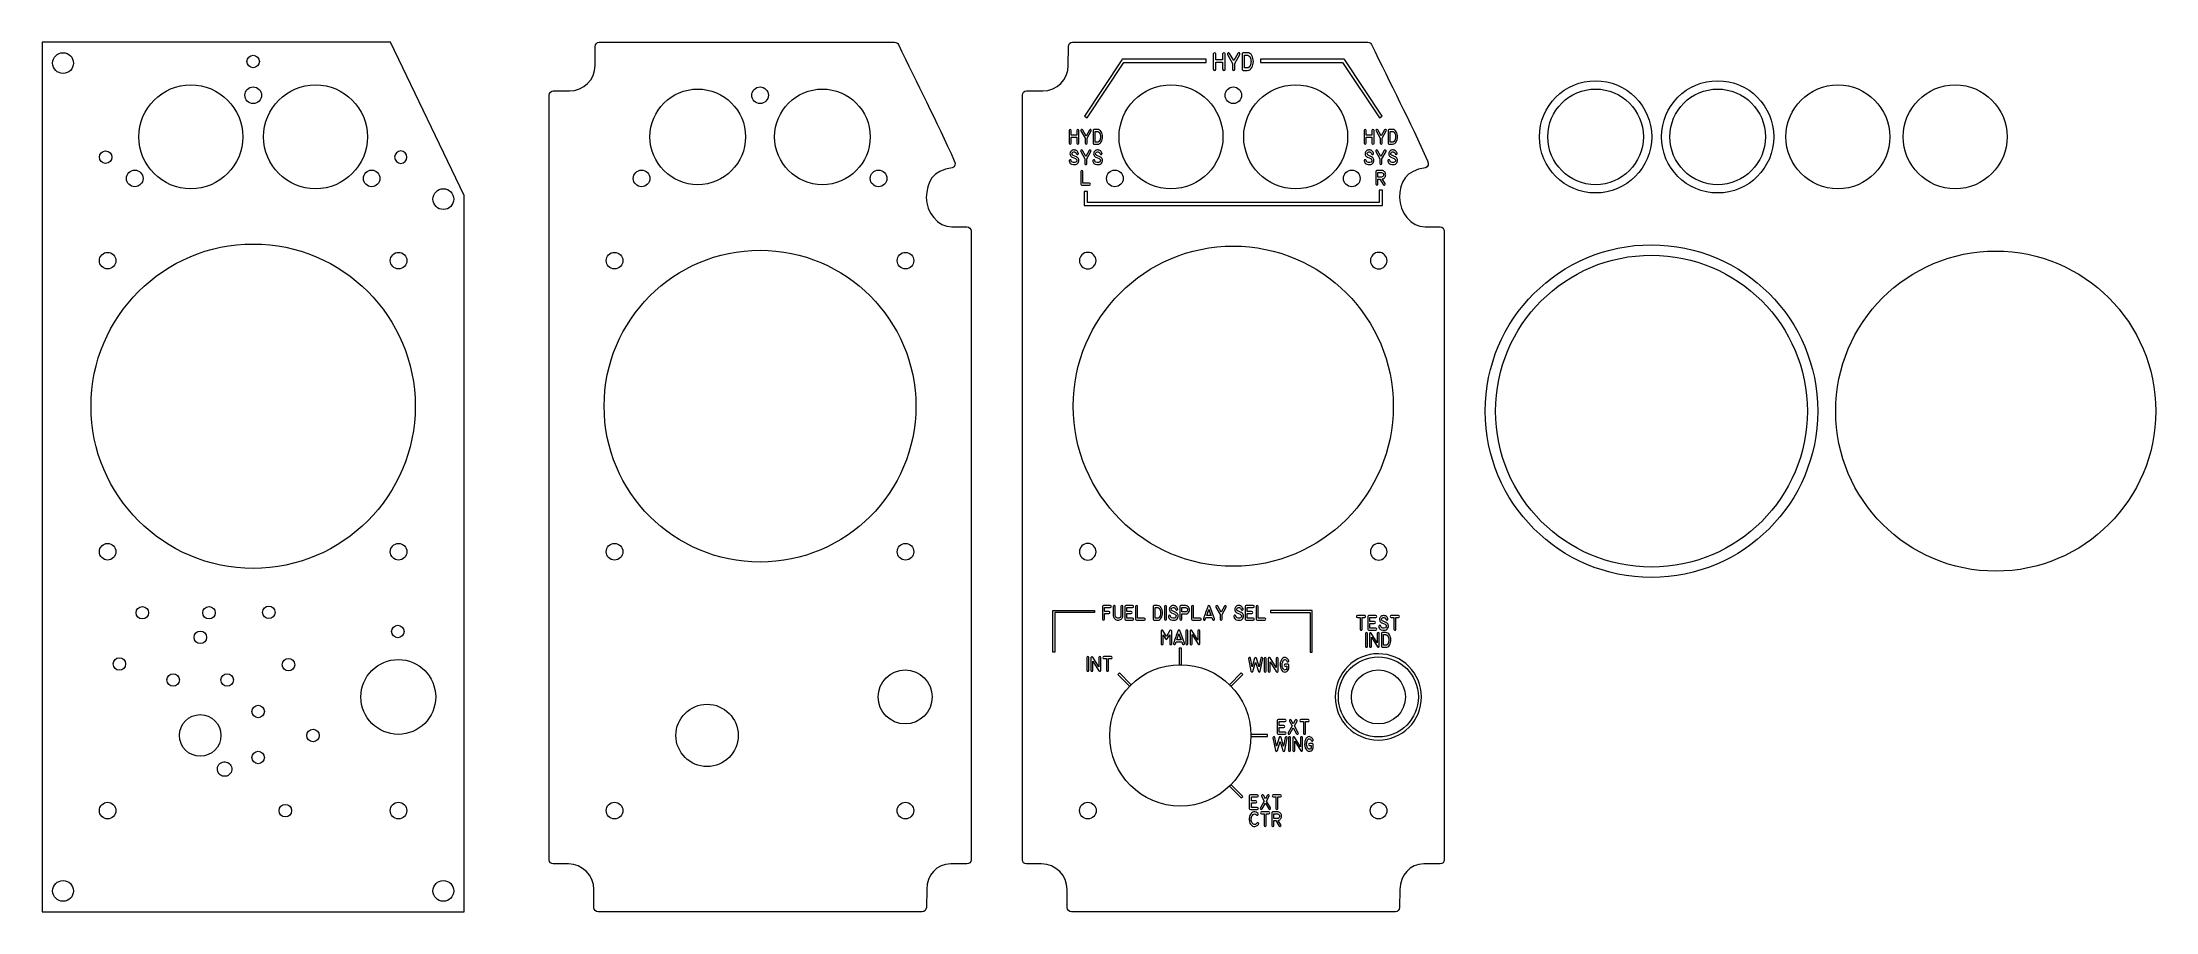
# Model space of a CAD drawing. Header units: millimetres. Extents: x -166 to 342, y -77 to 132.
import ezdxf

# ---------------------------------------------------------------- set-up
doc = ezdxf.new("R2010")
doc.units = ezdxf.units.MM
doc.header["$MEASUREMENT"] = 0
for name, color, linetype in [('Engrave', 7, 'Continuous'), ('Front', 7, 'Continuous'), ('MIddle', 7, 'Continuous'), ('Rear', 7, 'Continuous')]:
    doc.layers.add(name, color=color, linetype=linetype)

msp = doc.modelspace()

# ---------------------------------------------------------------- linework, layer by layer
at = {"layer": 'Engrave', "color": 114, "lineweight": 9}
for points, knots in [([(113.8184, 127.4256), (113.8184, 127.4256), (94.0148, 127.4256), (94.0148, 127.4256), (94.0148, 127.4256), (94.0148, 127.4256), (85.1305, 114.0986), (85.1305, 114.0986), (85.1305, 114.0986), (85.1305, 114.0986), (84.5064, 114.5148), (84.5064, 114.5148), (84.5064, 114.5148), (84.5064, 114.5148), (93.5024, 128.0086), (93.5024, 128.0086), (93.5024, 128.0086), (93.5024, 128.0086), (93.6135, 128.1755), (93.6135, 128.1755), (93.6135, 128.1755), (93.6135, 128.1755), (93.8143, 128.1755), (93.8143, 128.1755), (93.8143, 128.1755), (93.8143, 128.1755), (113.8184, 128.1755), (113.8184, 128.1755), (113.8184, 128.1755), (113.8184, 128.1755), (113.8184, 127.4256), (113.8184, 127.4256)], [0, 0, 0, 0, 0.11111111, 0.11111111, 0.11111111, 0.11111111, 0.22222222, 0.22222222, 0.22222222, 0.22222222, 0.33333333, 0.33333333, 0.33333333, 0.33333333, 0.44444444, 0.44444444, 0.44444444, 0.44444444, 0.55555556, 0.55555556, 0.55555556, 0.55555556, 0.66666667, 0.66666667, 0.66666667, 0.66666667, 0.77777778, 0.77777778, 0.77777778, 0.77777778, 1, 1, 1, 1]), ([(126.8184, 128.1755), (126.8184, 128.1755), (146.8225, 128.1755), (146.8225, 128.1755), (146.8225, 128.1755), (146.8225, 128.1755), (147.0231, 128.1755), (147.0231, 128.1755), (147.0231, 128.1755), (147.0231, 128.1755), (147.1344, 128.0086), (147.1344, 128.0086), (147.1344, 128.0086), (147.1344, 128.0086), (156.1301, 114.5148), (156.1301, 114.5148), (156.1301, 114.5148), (156.1301, 114.5148), (155.5064, 114.0986), (155.5064, 114.0986), (155.5064, 114.0986), (155.5064, 114.0986), (146.6217, 127.4256), (146.6217, 127.4256), (146.6217, 127.4256), (146.6217, 127.4256), (126.8184, 127.4256), (126.8184, 127.4256), (126.8184, 127.4256), (126.8184, 127.4256), (126.8184, 128.1755), (126.8184, 128.1755)], [0, 0, 0, 0, 0.11111111, 0.11111111, 0.11111111, 0.11111111, 0.22222222, 0.22222222, 0.22222222, 0.22222222, 0.33333333, 0.33333333, 0.33333333, 0.33333333, 0.44444444, 0.44444444, 0.44444444, 0.44444444, 0.55555556, 0.55555556, 0.55555556, 0.55555556, 0.66666667, 0.66666667, 0.66666667, 0.66666667, 0.77777778, 0.77777778, 0.77777778, 0.77777778, 1, 1, 1, 1]), ([(80.8042, 108.0009), (80.8042, 108.0009), (80.8042, 111.0465), (80.8042, 111.0465), (80.8042, 111.0465), (80.8283, 111.2117), (80.9124, 111.2929), (81.0558, 111.2905), (81.0558, 111.2905), (81.1993, 111.2876), (81.2775, 111.2058), (81.2898, 111.0465), (81.2898, 111.0465), (81.2898, 111.0465), (81.2898, 109.9077), (81.2898, 109.9077), (81.2898, 109.9077), (81.2898, 109.9077), (82.6768, 109.9077), (82.6768, 109.9077), (82.6768, 109.9077), (82.6768, 109.9077), (82.6768, 111.0465), (82.6768, 111.0465), (82.6768, 111.0465), (82.7009, 111.2082), (82.7821, 111.2899), (82.9202, 111.2905), (82.9202, 111.2905), (83.0584, 111.2911), (83.1407, 111.2094), (83.166, 111.0465), (83.166, 111.0465), (83.166, 111.0465), (83.166, 108.0009), (83.166, 108.0009), (83.166, 108.0009), (83.1407, 107.8392), (83.0584, 107.7587), (82.9202, 107.7593), (82.9202, 107.7593), (82.7821, 107.7599), (82.7009, 107.8404), (82.6768, 108.0009), (82.6768, 108.0009), (82.6768, 108.0009), (82.6768, 109.4185), (82.6768, 109.4185), (82.6768, 109.4185), (82.6768, 109.4185), (81.2898, 109.4185), (81.2898, 109.4185), (81.2898, 109.4185), (81.2898, 109.4185), (81.2898, 108.0009), (81.2898, 108.0009), (81.2898, 108.0009), (81.2775, 107.8428), (81.1993, 107.7622), (81.0558, 107.7599), (81.0558, 107.7599), (80.9124, 107.7575), (80.8283, 107.8381), (80.8042, 108.0009)], [0, 0, 0, 0, 0.05882353, 0.05882353, 0.05882353, 0.05882353, 0.11764706, 0.11764706, 0.11764706, 0.11764706, 0.17647059, 0.17647059, 0.17647059, 0.17647059, 0.23529412, 0.23529412, 0.23529412, 0.23529412, 0.29411765, 0.29411765, 0.29411765, 0.29411765, 0.35294118, 0.35294118, 0.35294118, 0.35294118, 0.41176471, 0.41176471, 0.41176471, 0.41176471, 0.47058824, 0.47058824, 0.47058824, 0.47058824, 0.52941176, 0.52941176, 0.52941176, 0.52941176, 0.58823529, 0.58823529, 0.58823529, 0.58823529, 0.64705882, 0.64705882, 0.64705882, 0.64705882, 0.70588235, 0.70588235, 0.70588235, 0.70588235, 0.76470588, 0.76470588, 0.76470588, 0.76470588, 0.82352941, 0.82352941, 0.82352941, 0.82352941, 0.88235294, 0.88235294, 0.88235294, 0.88235294, 1, 1, 1, 1]), ([(85.6977, 111.1653), (85.7871, 111.2999), (85.8953, 111.3317), (86.0223, 111.2617), (86.0223, 111.2617), (86.1493, 111.1917), (86.1816, 111.0824), (86.1199, 110.933), (86.1199, 110.933), (86.1199, 110.933), (85.1292, 109.1639), (85.1292, 109.1639), (85.1292, 109.1639), (85.1292, 109.1639), (85.1292, 108.0115), (85.1292, 108.0115), (85.1292, 108.0115), (85.1186, 107.8487), (85.0386, 107.7669), (84.8887, 107.7669), (84.8887, 107.7669), (84.7388, 107.7669), (84.6588, 107.8487), (84.6488, 108.0115), (84.6488, 108.0115), (84.6488, 108.0115), (84.6488, 109.1639), (84.6488, 109.1639), (84.6488, 109.1639), (84.6488, 109.1639), (83.6599, 110.933), (83.6599, 110.933), (83.6599, 110.933), (83.5987, 111.0812), (83.6299, 111.19), (83.7528, 111.2594), (83.7528, 111.2594), (83.8756, 111.3287), (83.9856, 111.2976), (84.082, 111.1653), (84.082, 111.1653), (84.082, 111.1653), (84.8899, 109.7219), (84.8899, 109.7219), (84.8899, 109.7219), (84.8899, 109.7219), (85.6977, 111.1653), (85.6977, 111.1653)], [0, 0, 0, 0, 0.07692308, 0.07692308, 0.07692308, 0.07692308, 0.15384615, 0.15384615, 0.15384615, 0.15384615, 0.23076923, 0.23076923, 0.23076923, 0.23076923, 0.30769231, 0.30769231, 0.30769231, 0.30769231, 0.38461538, 0.38461538, 0.38461538, 0.38461538, 0.46153846, 0.46153846, 0.46153846, 0.46153846, 0.53846154, 0.53846154, 0.53846154, 0.53846154, 0.61538462, 0.61538462, 0.61538462, 0.61538462, 0.69230769, 0.69230769, 0.69230769, 0.69230769, 0.76923077, 0.76923077, 0.76923077, 0.76923077, 0.84615385, 0.84615385, 0.84615385, 0.84615385, 1, 1, 1, 1]), ([(86.8137, 111.2911), (86.8137, 111.2911), (87.625, 111.2911), (87.625, 111.2911), (87.625, 111.2911), (88.0284, 111.2911), (88.33, 111.1077), (88.5311, 110.7402), (88.5311, 110.7402), (88.7321, 110.3727), (88.8327, 109.9682), (88.8327, 109.5272), (88.8327, 109.5272), (88.8327, 109.0863), (88.7316, 108.6824), (88.5305, 108.3149), (88.5305, 108.3149), (88.3288, 107.9474), (88.0272, 107.7634), (87.625, 107.7634), (87.625, 107.7634), (87.625, 107.7634), (86.8137, 107.7634), (86.8137, 107.7634), (86.8137, 107.7634), (86.8137, 107.7634), (86.8172, 107.7634), (86.8172, 107.7634), (86.8172, 107.7634), (86.8172, 107.7634), (86.8137, 107.7634), (86.8137, 107.7634), (86.8137, 107.7634), (86.776, 107.7693), (86.7555, 107.7728), (86.7519, 107.774), (86.7519, 107.774), (86.6326, 107.8022), (86.5732, 107.8804), (86.5744, 108.008), (86.5744, 108.008), (86.5744, 108.008), (86.5726, 108.008), (86.5726, 108.008), (86.5726, 108.008), (86.5726, 108.008), (86.5744, 111.05), (86.5744, 111.05), (86.5744, 111.05), (86.5732, 111.0536), (86.5726, 111.0583), (86.5726, 111.0636), (86.5726, 111.0636), (86.5761, 111.1271), (86.6008, 111.1806), (86.6473, 111.2247), (86.6473, 111.2247), (86.6943, 111.2688), (86.7502, 111.2911), (86.8154, 111.2911), (86.8154, 111.2911), (86.8154, 111.2911), (86.8137, 111.2911), (86.8137, 111.2911)], [0, 0, 0, 0, 0.05882353, 0.05882353, 0.05882353, 0.05882353, 0.11764706, 0.11764706, 0.11764706, 0.11764706, 0.17647059, 0.17647059, 0.17647059, 0.17647059, 0.23529412, 0.23529412, 0.23529412, 0.23529412, 0.29411765, 0.29411765, 0.29411765, 0.29411765, 0.35294118, 0.35294118, 0.35294118, 0.35294118, 0.41176471, 0.41176471, 0.41176471, 0.41176471, 0.47058824, 0.47058824, 0.47058824, 0.47058824, 0.52941176, 0.52941176, 0.52941176, 0.52941176, 0.58823529, 0.58823529, 0.58823529, 0.58823529, 0.64705882, 0.64705882, 0.64705882, 0.64705882, 0.70588235, 0.70588235, 0.70588235, 0.70588235, 0.76470588, 0.76470588, 0.76470588, 0.76470588, 0.82352941, 0.82352941, 0.82352941, 0.82352941, 0.88235294, 0.88235294, 0.88235294, 0.88235294, 1, 1, 1, 1]), ([(87.625, 108.249), (87.6274, 108.249), (87.6297, 108.249), (87.6321, 108.249), (87.6321, 108.249), (87.6344, 108.249), (87.6374, 108.249), (87.6403, 108.249), (87.6403, 108.249), (87.6427, 108.249), (87.645, 108.2496), (87.6468, 108.2502), (87.6468, 108.2502), (87.6485, 108.2508), (87.6509, 108.2508), (87.6544, 108.2508), (87.6544, 108.2508), (87.6568, 108.2508), (87.6591, 108.2514), (87.6621, 108.252), (87.6621, 108.252), (87.665, 108.2526), (87.668, 108.2526), (87.6715, 108.2526), (87.6715, 108.2526), (87.6738, 108.2526), (87.6762, 108.2532), (87.6785, 108.2532), (87.6785, 108.2532), (87.6809, 108.2538), (87.6838, 108.2543), (87.6874, 108.2543), (87.6874, 108.2543), (87.6891, 108.2543), (87.6915, 108.2543), (87.6938, 108.2549), (87.6938, 108.2549), (87.6962, 108.2555), (87.6991, 108.2561), (87.7026, 108.2561), (87.7026, 108.2561), (87.7073, 108.2585), (87.712, 108.2596), (87.7162, 108.2596), (87.7162, 108.2596), (87.7185, 108.2596), (87.7209, 108.2602), (87.7232, 108.262), (87.7232, 108.262), (87.7256, 108.2637), (87.7285, 108.2655), (87.732, 108.2661), (87.732, 108.2661), (87.7344, 108.2661), (87.7367, 108.2667), (87.7397, 108.2673), (87.7397, 108.2673), (87.7426, 108.2679), (87.7456, 108.2684), (87.7491, 108.2696), (87.7491, 108.2696), (87.7514, 108.2696), (87.7538, 108.2702), (87.7561, 108.2714), (87.7561, 108.2714), (87.7585, 108.2726), (87.7608, 108.2737), (87.7644, 108.2749), (87.7644, 108.2749), (87.7714, 108.2773), (87.7767, 108.2796), (87.7802, 108.282), (87.7802, 108.282), (87.8008, 108.289), (87.8067, 108.2908), (87.7973, 108.289), (87.7973, 108.289), (87.7997, 108.289), (87.802, 108.2896), (87.8044, 108.2914), (87.8044, 108.2914), (87.8067, 108.2931), (87.8096, 108.2943), (87.8126, 108.2955), (87.8126, 108.2955), (87.8232, 108.3026), (87.8279, 108.3055), (87.8267, 108.3043), (87.8267, 108.3043), (87.8379, 108.3102), (87.8437, 108.3131), (87.8437, 108.3131), (87.8437, 108.3131), (87.8461, 108.3143), (87.8485, 108.3155), (87.8508, 108.3172), (87.8508, 108.3172), (87.8532, 108.319), (87.8561, 108.3208), (87.8596, 108.3231), (87.8596, 108.3231), (87.8696, 108.3302), (87.8749, 108.3337), (87.8749, 108.3337), (87.8749, 108.3337), (87.8773, 108.3349), (87.8796, 108.3361), (87.8826, 108.3378), (87.8826, 108.3378), (87.8855, 108.3396), (87.8884, 108.3414), (87.892, 108.3437), (87.892, 108.3437), (87.8943, 108.3449), (87.8967, 108.3466), (87.899, 108.349), (87.899, 108.349), (87.9014, 108.3513), (87.9043, 108.3537), (87.9078, 108.3561), (87.9078, 108.3561), (87.9096, 108.3572), (87.912, 108.3584), (87.9143, 108.3602), (87.9143, 108.3602), (87.9167, 108.3619), (87.9196, 108.3643), (87.9231, 108.366), (87.9231, 108.366), (87.9255, 108.3684), (87.9314, 108.3731), (87.9402, 108.3802), (87.9402, 108.3802), (87.9496, 108.3896), (87.9543, 108.3937), (87.9543, 108.3937), (87.9543, 108.3937), (87.9566, 108.396), (87.9584, 108.3984), (87.9607, 108.4007), (87.9607, 108.4007), (87.9631, 108.4031), (87.966, 108.406), (87.9696, 108.4096), (87.9696, 108.4096), (87.9719, 108.4119), (87.9743, 108.4137), (87.9766, 108.416), (87.9766, 108.416), (87.979, 108.4184), (87.9813, 108.4213), (87.9849, 108.4248), (87.9849, 108.4248), (87.9884, 108.4272), (87.9937, 108.4319), (88.0007, 108.4384), (88.0007, 108.4384), (88.0031, 108.4407), (88.0054, 108.4431), (88.0072, 108.4454), (88.0072, 108.4454), (88.0095, 108.4478), (88.0125, 108.4507), (88.016, 108.4542), (88.016, 108.4542), (88.0184, 108.4566), (88.0207, 108.4589), (88.0231, 108.4619), (88.0231, 108.4619), (88.0254, 108.4648), (88.0284, 108.4678), (88.0313, 108.4713), (88.0313, 108.4713), (88.0454, 108.4895), (88.0501, 108.4954), (88.0454, 108.4883), (88.0454, 108.4883), (88.0536, 108.4966), (88.0583, 108.503), (88.0607, 108.5077), (88.0607, 108.5077), (88.0713, 108.5213), (88.076, 108.5277), (88.0748, 108.5266), (88.0748, 108.5266), (88.0772, 108.5301), (88.0795, 108.533), (88.0813, 108.536), (88.0813, 108.536), (88.0836, 108.5389), (88.0866, 108.5418), (88.0901, 108.5454), (88.0901, 108.5454), (88.0925, 108.5489), (88.0942, 108.5524), (88.096, 108.556), (88.096, 108.556), (88.0977, 108.5595), (88.1007, 108.5624), (88.1036, 108.566), (88.1036, 108.566), (88.1048, 108.5695), (88.1071, 108.573), (88.1101, 108.5771), (88.1101, 108.5771), (88.113, 108.5812), (88.1154, 108.5848), (88.1177, 108.5883), (88.1177, 108.5883), (88.1248, 108.5977), (88.1289, 108.6048), (88.1313, 108.6095), (88.1313, 108.6095), (88.1336, 108.6124), (88.136, 108.6165), (88.1377, 108.6206), (88.1377, 108.6206), (88.1395, 108.6242), (88.1418, 108.6283), (88.1454, 108.6318), (88.1454, 108.6318), (88.1477, 108.6347), (88.1495, 108.6389), (88.1512, 108.643), (88.1512, 108.643), (88.153, 108.6465), (88.1554, 108.6506), (88.1589, 108.6541), (88.1589, 108.6541), (88.1612, 108.6594), (88.1648, 108.6671), (88.1695, 108.6765), (88.1695, 108.6765), (88.1718, 108.68), (88.1736, 108.6835), (88.1754, 108.6882), (88.1754, 108.6882), (88.1771, 108.6929), (88.1795, 108.6977), (88.183, 108.7024), (88.183, 108.7024), (88.1853, 108.7059), (88.1877, 108.7094), (88.1895, 108.7135), (88.1895, 108.7135), (88.1906, 108.7176), (88.1936, 108.7218), (88.1971, 108.7265), (88.1971, 108.7265), (88.1983, 108.73), (88.1995, 108.7335), (88.2012, 108.7382), (88.2012, 108.7382), (88.203, 108.7429), (88.2047, 108.7476), (88.2071, 108.7523), (88.2071, 108.7523), (88.2106, 108.7576), (88.2147, 108.7664), (88.2194, 108.7782), (88.2194, 108.7782), (88.2306, 108.8064), (88.2347, 108.8158), (88.2312, 108.8052), (88.2312, 108.8052), (88.2324, 108.8088), (88.2341, 108.8135), (88.2359, 108.8182), (88.2359, 108.8182), (88.2377, 108.8235), (88.2394, 108.8288), (88.2418, 108.8329), (88.2418, 108.8329), (88.243, 108.8376), (88.2441, 108.8423), (88.2459, 108.847), (88.2459, 108.847), (88.2477, 108.8517), (88.25, 108.8564), (88.2518, 108.8623), (88.2518, 108.8623), (88.2553, 108.8729), (88.2583, 108.8817), (88.2606, 108.8899), (88.2606, 108.8899), (88.2618, 108.8946), (88.263, 108.8993), (88.2647, 108.904), (88.2647, 108.904), (88.2665, 108.9081), (88.2688, 108.9134), (88.2712, 108.9193), (88.2712, 108.9193), (88.2665, 108.9076), (88.2694, 108.9175), (88.2794, 108.9487), (88.2794, 108.9487), (88.2818, 108.954), (88.2853, 108.964), (88.29, 108.9775), (88.29, 108.9775), (88.29, 108.9822), (88.2906, 108.9875), (88.2924, 108.9922), (88.2924, 108.9922), (88.2941, 108.9975), (88.2959, 109.0028), (88.2971, 109.0087), (88.2971, 109.0087), (88.2982, 109.0134), (88.2994, 109.0181), (88.3006, 109.0234), (88.3006, 109.0234), (88.3012, 109.0287), (88.3029, 109.034), (88.3053, 109.0398), (88.3053, 109.0398), (88.3053, 109.0434), (88.3065, 109.0475), (88.3082, 109.0528), (88.3082, 109.0528), (88.31, 109.0581), (88.3112, 109.0634), (88.3123, 109.0692), (88.3123, 109.0692), (88.3135, 109.0769), (88.3153, 109.0881), (88.3176, 109.1016), (88.3176, 109.1016), (88.3176, 109.1063), (88.3182, 109.111), (88.32, 109.1163), (88.32, 109.1163), (88.3218, 109.1216), (88.3235, 109.1269), (88.3241, 109.1327), (88.3241, 109.1327), (88.3241, 109.1374), (88.3247, 109.1421), (88.3259, 109.1474), (88.3259, 109.1474), (88.327, 109.1527), (88.3282, 109.158), (88.3294, 109.1639), (88.3294, 109.1639), (88.3306, 109.1721), (88.3323, 109.1827), (88.3347, 109.1968), (88.3347, 109.1968), (88.3347, 109.2009), (88.3359, 109.2062), (88.3376, 109.2121), (88.3376, 109.2121), (88.3388, 109.218), (88.3406, 109.2233), (88.3417, 109.2292), (88.3417, 109.2292), (88.3417, 109.2374), (88.3429, 109.248), (88.3453, 109.2621), (88.3453, 109.2621), (88.3453, 109.2668), (88.3453, 109.2715), (88.3459, 109.2768), (88.3459, 109.2768), (88.3464, 109.2821), (88.3476, 109.288), (88.3488, 109.2944), (88.3488, 109.2944), (88.3506, 109.3085), (88.3517, 109.3191), (88.3517, 109.3273), (88.3517, 109.3273), (88.3529, 109.3356), (88.3535, 109.3462), (88.3535, 109.3603), (88.3535, 109.3603), (88.3547, 109.3685), (88.3553, 109.3797), (88.3553, 109.3944), (88.3553, 109.3944), (88.3564, 109.4026), (88.357, 109.4138), (88.357, 109.4273), (88.357, 109.4273), (88.357, 109.4332), (88.3576, 109.4385), (88.3582, 109.4438), (88.3582, 109.4438), (88.3588, 109.4491), (88.3594, 109.4549), (88.3606, 109.462), (88.3606, 109.462), (88.3606, 109.4667), (88.3611, 109.4714), (88.3617, 109.4767), (88.3617, 109.4767), (88.3617, 109.4814), (88.3623, 109.4879), (88.3623, 109.4943), (88.3623, 109.4943), (88.3623, 109.499), (88.3623, 109.5043), (88.3623, 109.5102), (88.3623, 109.5102), (88.3623, 109.5155), (88.3623, 109.5214), (88.3623, 109.5272), (88.3623, 109.5272), (88.3623, 109.5331), (88.3623, 109.5384), (88.3623, 109.5437), (88.3623, 109.5437), (88.3623, 109.549), (88.3623, 109.5543), (88.3623, 109.5602), (88.3623, 109.5602), (88.3623, 109.5655), (88.3617, 109.5713), (88.3617, 109.576), (88.3617, 109.576), (88.3611, 109.5813), (88.3606, 109.5878), (88.3606, 109.5943), (88.3606, 109.5943), (88.3606, 109.599), (88.3606, 109.6043), (88.3606, 109.6102), (88.3606, 109.6102), (88.3606, 109.6154), (88.3606, 109.6213), (88.3606, 109.6272), (88.3606, 109.6272), (88.3606, 109.6343), (88.3594, 109.6454), (88.357, 109.6619), (88.357, 109.6619), (88.357, 109.6754), (88.3564, 109.686), (88.3553, 109.6925), (88.3553, 109.6925), (88.3553, 109.7007), (88.3541, 109.7125), (88.3517, 109.7289), (88.3517, 109.7289), (88.3517, 109.7424), (88.3511, 109.753), (88.35, 109.7601), (88.35, 109.7601), (88.35, 109.7677), (88.3494, 109.7789), (88.347, 109.7924), (88.347, 109.7924), (88.3459, 109.7971), (88.3447, 109.8024), (88.3441, 109.8083), (88.3441, 109.8083), (88.3435, 109.8136), (88.3435, 109.8195), (88.3435, 109.8253), (88.3435, 109.8253), (88.3412, 109.8389), (88.3388, 109.85), (88.3364, 109.8583), (88.3364, 109.8583), (88.3353, 109.8624), (88.3341, 109.8677), (88.3329, 109.8724), (88.3329, 109.8724), (88.3317, 109.8777), (88.3312, 109.883), (88.3312, 109.8888), (88.3312, 109.8888), (88.33, 109.8971), (88.3282, 109.9077), (88.3259, 109.9218), (88.3259, 109.9218), (88.3247, 109.93), (88.3235, 109.9406), (88.3212, 109.9547), (88.3212, 109.9547), (88.3165, 109.9682), (88.3135, 109.9788), (88.3123, 109.9853), (88.3123, 109.9853), (88.31, 109.9994), (88.3082, 110.0088), (88.3071, 110.0147), (88.3071, 110.0147), (88.3047, 110.0194), (88.3029, 110.0241), (88.3018, 110.0294), (88.3018, 110.0294), (88.3006, 110.0347), (88.3, 110.0399), (88.2988, 110.0458), (88.2988, 110.0458), (88.2976, 110.0505), (88.2959, 110.0552), (88.2935, 110.0605), (88.2935, 110.0605), (88.2912, 110.0658), (88.29, 110.0711), (88.29, 110.077), (88.29, 110.077), (88.2794, 110.1076), (88.2765, 110.1176), (88.2812, 110.1058), (88.2812, 110.1058), (88.2788, 110.114), (88.2765, 110.124), (88.273, 110.1352), (88.273, 110.1352), (88.2706, 110.1387), (88.2682, 110.1428), (88.2665, 110.1481), (88.2665, 110.1481), (88.2647, 110.1534), (88.2635, 110.1581), (88.2624, 110.1628), (88.2624, 110.1628), (88.2612, 110.1664), (88.2577, 110.1763), (88.2518, 110.1922), (88.2518, 110.1922), (88.2477, 110.2034), (88.2441, 110.2128), (88.2418, 110.2199), (88.2418, 110.2199), (88.2394, 110.2234), (88.2377, 110.2275), (88.2359, 110.2328), (88.2359, 110.2328), (88.2341, 110.2381), (88.2324, 110.2428), (88.2312, 110.2475), (88.2312, 110.2475), (88.2289, 110.2504), (88.2265, 110.2545), (88.2247, 110.2592), (88.2247, 110.2592), (88.2224, 110.264), (88.2206, 110.2687), (88.2194, 110.2734), (88.2194, 110.2734), (88.2147, 110.2845), (88.2106, 110.2933), (88.2071, 110.2992), (88.2071, 110.2992), (88.2024, 110.3104), (88.1995, 110.3186), (88.1971, 110.3233), (88.1971, 110.3233), (88.1924, 110.3345), (88.1883, 110.3433), (88.1848, 110.3486), (88.1848, 110.3486), (88.1824, 110.3521), (88.1801, 110.3563), (88.1783, 110.3604), (88.1783, 110.3604), (88.1759, 110.3639), (88.1742, 110.368), (88.173, 110.3715), (88.173, 110.3715), (88.1659, 110.3827), (88.1612, 110.3909), (88.1589, 110.3957), (88.1589, 110.3957), (88.1489, 110.4115), (88.1442, 110.4192), (88.1454, 110.418), (88.1454, 110.418), (88.1418, 110.4215), (88.1395, 110.425), (88.1377, 110.4292), (88.1377, 110.4292), (88.136, 110.4333), (88.1336, 110.4368), (88.1313, 110.4403), (88.1313, 110.4403), (88.1289, 110.445), (88.1248, 110.4515), (88.1177, 110.4609), (88.1177, 110.4609), (88.1154, 110.4644), (88.113, 110.468), (88.1107, 110.4709), (88.1107, 110.4709), (88.1083, 110.4744), (88.1066, 110.478), (88.1054, 110.4815), (88.1054, 110.4815), (88.1001, 110.4921), (88.0901, 110.505), (88.0766, 110.5209), (88.0766, 110.5209), (88.0742, 110.5232), (88.0648, 110.5362), (88.0489, 110.5591), (88.0489, 110.5591), (88.0348, 110.575), (88.0248, 110.5867), (88.0178, 110.5938), (88.0178, 110.5938), (88.0107, 110.6014), (88.0007, 110.6126), (87.9866, 110.6261), (87.9866, 110.6261), (87.9778, 110.6367), (87.9678, 110.6461), (87.9572, 110.6555), (87.9572, 110.6555), (87.9496, 110.6614), (87.9384, 110.6696), (87.9249, 110.6814), (87.9249, 110.6814), (87.9131, 110.6908), (87.9025, 110.699), (87.892, 110.7073), (87.892, 110.7073), (87.8655, 110.7243), (87.8549, 110.732), (87.8596, 110.7296), (87.8596, 110.7296), (87.8361, 110.7431), (87.8261, 110.7496), (87.8285, 110.7484), (87.8285, 110.7484), (87.8285, 110.7484), (87.8179, 110.7537), (87.7973, 110.7643), (87.7973, 110.7643), (87.7926, 110.7661), (87.782, 110.7702), (87.7644, 110.7761), (87.7644, 110.7761), (87.7497, 110.7819), (87.7385, 110.7861), (87.732, 110.7884), (87.732, 110.7884), (87.7262, 110.789), (87.7209, 110.7908), (87.7162, 110.7925), (87.7162, 110.7925), (87.712, 110.7943), (87.7073, 110.796), (87.7026, 110.7984), (87.7026, 110.7984), (87.6821, 110.8019), (87.6715, 110.8037), (87.6715, 110.8037), (87.6715, 110.8037), (87.6644, 110.8049), (87.6544, 110.8055), (87.6403, 110.8055), (87.6403, 110.8055), (87.6374, 110.8055), (87.6344, 110.8055), (87.6321, 110.8055), (87.6321, 110.8055), (87.6297, 110.8055), (87.6274, 110.8055), (87.625, 110.8055), (87.625, 110.8055), (87.625, 110.8055), (87.0565, 110.8055), (87.0565, 110.8055), (87.0565, 110.8055), (87.0565, 110.8055), (87.0565, 108.249), (87.0565, 108.249), (87.0565, 108.249), (87.0565, 108.249), (87.0565, 108.249), (87.0565, 108.249), (87.0565, 108.249), (87.0565, 108.249), (87.625, 108.249), (87.625, 108.249)], [0, 0, 0, 0, 0.00584795, 0.00584795, 0.00584795, 0.00584795, 0.01169591, 0.01169591, 0.01169591, 0.01169591, 0.01754386, 0.01754386, 0.01754386, 0.01754386, 0.02339181, 0.02339181, 0.02339181, 0.02339181, 0.02923977, 0.02923977, 0.02923977, 0.02923977, 0.03508772, 0.03508772, 0.03508772, 0.03508772, 0.04093567, 0.04093567, 0.04093567, 0.04093567, 0.04678363, 0.04678363, 0.04678363, 0.04678363, 0.05263158, 0.05263158, 0.05263158, 0.05263158, 0.05847953, 0.05847953, 0.05847953, 0.05847953, 0.06432749, 0.06432749, 0.06432749, 0.06432749, 0.07017544, 0.07017544, 0.07017544, 0.07017544, 0.07602339, 0.07602339, 0.07602339, 0.07602339, 0.08187135, 0.08187135, 0.08187135, 0.08187135, 0.0877193, 0.0877193, 0.0877193, 0.0877193, 0.09356725, 0.09356725, 0.09356725, 0.09356725, 0.0994152, 0.0994152, 0.0994152, 0.0994152, 0.10526316, 0.10526316, 0.10526316, 0.10526316, 0.11111111, 0.11111111, 0.11111111, 0.11111111, 0.11695906, 0.11695906, 0.11695906, 0.11695906, 0.12280702, 0.12280702, 0.12280702, 0.12280702, 0.12865497, 0.12865497, 0.12865497, 0.12865497, 0.13450292, 0.13450292, 0.13450292, 0.13450292, 0.14035088, 0.14035088, 0.14035088, 0.14035088, 0.14619883, 0.14619883, 0.14619883, 0.14619883, 0.15204678, 0.15204678, 0.15204678, 0.15204678, 0.15789474, 0.15789474, 0.15789474, 0.15789474, 0.16374269, 0.16374269, 0.16374269, 0.16374269, 0.16959064, 0.16959064, 0.16959064, 0.16959064, 0.1754386, 0.1754386, 0.1754386, 0.1754386, 0.18128655, 0.18128655, 0.18128655, 0.18128655, 0.1871345, 0.1871345, 0.1871345, 0.1871345, 0.19298246, 0.19298246, 0.19298246, 0.19298246, 0.19883041, 0.19883041, 0.19883041, 0.19883041, 0.20467836, 0.20467836, 0.20467836, 0.20467836, 0.21052632, 0.21052632, 0.21052632, 0.21052632, 0.21637427, 0.21637427, 0.21637427, 0.21637427, 0.22222222, 0.22222222, 0.22222222, 0.22222222, 0.22807018, 0.22807018, 0.22807018, 0.22807018, 0.23391813, 0.23391813, 0.23391813, 0.23391813, 0.23976608, 0.23976608, 0.23976608, 0.23976608, 0.24561404, 0.24561404, 0.24561404, 0.24561404, 0.25146199, 0.25146199, 0.25146199, 0.25146199, 0.25730994, 0.25730994, 0.25730994, 0.25730994, 0.26315789, 0.26315789, 0.26315789, 0.26315789, 0.26900585, 0.26900585, 0.26900585, 0.26900585, 0.2748538, 0.2748538, 0.2748538, 0.2748538, 0.28070175, 0.28070175, 0.28070175, 0.28070175, 0.28654971, 0.28654971, 0.28654971, 0.28654971, 0.29239766, 0.29239766, 0.29239766, 0.29239766, 0.29824561, 0.29824561, 0.29824561, 0.29824561, 0.30409357, 0.30409357, 0.30409357, 0.30409357, 0.30994152, 0.30994152, 0.30994152, 0.30994152, 0.31578947, 0.31578947, 0.31578947, 0.31578947, 0.32163743, 0.32163743, 0.32163743, 0.32163743, 0.32748538, 0.32748538, 0.32748538, 0.32748538, 0.33333333, 0.33333333, 0.33333333, 0.33333333, 0.33918129, 0.33918129, 0.33918129, 0.33918129, 0.34502924, 0.34502924, 0.34502924, 0.34502924, 0.35087719, 0.35087719, 0.35087719, 0.35087719, 0.35672515, 0.35672515, 0.35672515, 0.35672515, 0.3625731, 0.3625731, 0.3625731, 0.3625731, 0.36842105, 0.36842105, 0.36842105, 0.36842105, 0.37426901, 0.37426901, 0.37426901, 0.37426901, 0.38011696, 0.38011696, 0.38011696, 0.38011696, 0.38596491, 0.38596491, 0.38596491, 0.38596491, 0.39181287, 0.39181287, 0.39181287, 0.39181287, 0.39766082, 0.39766082, 0.39766082, 0.39766082, 0.40350877, 0.40350877, 0.40350877, 0.40350877, 0.40935673, 0.40935673, 0.40935673, 0.40935673, 0.41520468, 0.41520468, 0.41520468, 0.41520468, 0.42105263, 0.42105263, 0.42105263, 0.42105263, 0.42690058, 0.42690058, 0.42690058, 0.42690058, 0.43274854, 0.43274854, 0.43274854, 0.43274854, 0.43859649, 0.43859649, 0.43859649, 0.43859649, 0.44444444, 0.44444444, 0.44444444, 0.44444444, 0.4502924, 0.4502924, 0.4502924, 0.4502924, 0.45614035, 0.45614035, 0.45614035, 0.45614035, 0.4619883, 0.4619883, 0.4619883, 0.4619883, 0.46783626, 0.46783626, 0.46783626, 0.46783626, 0.47368421, 0.47368421, 0.47368421, 0.47368421, 0.47953216, 0.47953216, 0.47953216, 0.47953216, 0.48538012, 0.48538012, 0.48538012, 0.48538012, 0.49122807, 0.49122807, 0.49122807, 0.49122807, 0.49707602, 0.49707602, 0.49707602, 0.49707602, 0.50292398, 0.50292398, 0.50292398, 0.50292398, 0.50877193, 0.50877193, 0.50877193, 0.50877193, 0.51461988, 0.51461988, 0.51461988, 0.51461988, 0.52046784, 0.52046784, 0.52046784, 0.52046784, 0.52631579, 0.52631579, 0.52631579, 0.52631579, 0.53216374, 0.53216374, 0.53216374, 0.53216374, 0.5380117, 0.5380117, 0.5380117, 0.5380117, 0.54385965, 0.54385965, 0.54385965, 0.54385965, 0.5497076, 0.5497076, 0.5497076, 0.5497076, 0.55555556, 0.55555556, 0.55555556, 0.55555556, 0.56140351, 0.56140351, 0.56140351, 0.56140351, 0.56725146, 0.56725146, 0.56725146, 0.56725146, 0.57309942, 0.57309942, 0.57309942, 0.57309942, 0.57894737, 0.57894737, 0.57894737, 0.57894737, 0.58479532, 0.58479532, 0.58479532, 0.58479532, 0.59064327, 0.59064327, 0.59064327, 0.59064327, 0.59649123, 0.59649123, 0.59649123, 0.59649123, 0.60233918, 0.60233918, 0.60233918, 0.60233918, 0.60818713, 0.60818713, 0.60818713, 0.60818713, 0.61403509, 0.61403509, 0.61403509, 0.61403509, 0.61988304, 0.61988304, 0.61988304, 0.61988304, 0.62573099, 0.62573099, 0.62573099, 0.62573099, 0.63157895, 0.63157895, 0.63157895, 0.63157895, 0.6374269, 0.6374269, 0.6374269, 0.6374269, 0.64327485, 0.64327485, 0.64327485, 0.64327485, 0.64912281, 0.64912281, 0.64912281, 0.64912281, 0.65497076, 0.65497076, 0.65497076, 0.65497076, 0.66081871, 0.66081871, 0.66081871, 0.66081871, 0.66666667, 0.66666667, 0.66666667, 0.66666667, 0.67251462, 0.67251462, 0.67251462, 0.67251462, 0.67836257, 0.67836257, 0.67836257, 0.67836257, 0.68421053, 0.68421053, 0.68421053, 0.68421053, 0.69005848, 0.69005848, 0.69005848, 0.69005848, 0.69590643, 0.69590643, 0.69590643, 0.69590643, 0.70175439, 0.70175439, 0.70175439, 0.70175439, 0.70760234, 0.70760234, 0.70760234, 0.70760234, 0.71345029, 0.71345029, 0.71345029, 0.71345029, 0.71929825, 0.71929825, 0.71929825, 0.71929825, 0.7251462, 0.7251462, 0.7251462, 0.7251462, 0.73099415, 0.73099415, 0.73099415, 0.73099415, 0.73684211, 0.73684211, 0.73684211, 0.73684211, 0.74269006, 0.74269006, 0.74269006, 0.74269006, 0.74853801, 0.74853801, 0.74853801, 0.74853801, 0.75438596, 0.75438596, 0.75438596, 0.75438596, 0.76023392, 0.76023392, 0.76023392, 0.76023392, 0.76608187, 0.76608187, 0.76608187, 0.76608187, 0.77192982, 0.77192982, 0.77192982, 0.77192982, 0.77777778, 0.77777778, 0.77777778, 0.77777778, 0.78362573, 0.78362573, 0.78362573, 0.78362573, 0.78947368, 0.78947368, 0.78947368, 0.78947368, 0.79532164, 0.79532164, 0.79532164, 0.79532164, 0.80116959, 0.80116959, 0.80116959, 0.80116959, 0.80701754, 0.80701754, 0.80701754, 0.80701754, 0.8128655, 0.8128655, 0.8128655, 0.8128655, 0.81871345, 0.81871345, 0.81871345, 0.81871345, 0.8245614, 0.8245614, 0.8245614, 0.8245614, 0.83040936, 0.83040936, 0.83040936, 0.83040936, 0.83625731, 0.83625731, 0.83625731, 0.83625731, 0.84210526, 0.84210526, 0.84210526, 0.84210526, 0.84795322, 0.84795322, 0.84795322, 0.84795322, 0.85380117, 0.85380117, 0.85380117, 0.85380117, 0.85964912, 0.85964912, 0.85964912, 0.85964912, 0.86549708, 0.86549708, 0.86549708, 0.86549708, 0.87134503, 0.87134503, 0.87134503, 0.87134503, 0.87719298, 0.87719298, 0.87719298, 0.87719298, 0.88304094, 0.88304094, 0.88304094, 0.88304094, 0.88888889, 0.88888889, 0.88888889, 0.88888889, 0.89473684, 0.89473684, 0.89473684, 0.89473684, 0.9005848, 0.9005848, 0.9005848, 0.9005848, 0.90643275, 0.90643275, 0.90643275, 0.90643275, 0.9122807, 0.9122807, 0.9122807, 0.9122807, 0.91812865, 0.91812865, 0.91812865, 0.91812865, 0.92397661, 0.92397661, 0.92397661, 0.92397661, 0.92982456, 0.92982456, 0.92982456, 0.92982456, 0.93567251, 0.93567251, 0.93567251, 0.93567251, 0.94152047, 0.94152047, 0.94152047, 0.94152047, 0.94736842, 0.94736842, 0.94736842, 0.94736842, 0.95321637, 0.95321637, 0.95321637, 0.95321637, 0.95906433, 0.95906433, 0.95906433, 0.95906433, 0.96491228, 0.96491228, 0.96491228, 0.96491228, 0.97076023, 0.97076023, 0.97076023, 0.97076023, 0.97660819, 0.97660819, 0.97660819, 0.97660819, 0.98245614, 0.98245614, 0.98245614, 0.98245614, 0.98830409, 0.98830409, 0.98830409, 0.98830409, 1, 1, 1, 1]), ([(82.5593, 104.7167), (82.5593, 104.7167), (82.5869, 104.705), (82.5869, 104.705), (82.5869, 104.705), (82.5869, 104.705), (82.6181, 104.6897), (82.6181, 104.6897), (82.6181, 104.6897), (82.6181, 104.6897), (82.6457, 104.6738), (82.6457, 104.6738), (82.6457, 104.6738), (82.6534, 104.6679), (82.6628, 104.6626), (82.6722, 104.6573), (82.6722, 104.6573), (82.6822, 104.6526), (82.6916, 104.6468), (82.701, 104.6415), (82.701, 104.6415), (82.9279, 104.4921), (83.069, 104.2852), (83.1225, 104.0212), (83.1225, 104.0212), (83.1431, 103.9177), (83.1478, 103.8113), (83.1367, 103.7025), (83.1367, 103.7025), (83.1178, 103.5461), (83.0632, 103.4021), (82.972, 103.2692), (82.972, 103.2692), (82.8809, 103.1363), (82.7662, 103.034), (82.6287, 102.9617), (82.6287, 102.9617), (82.4805, 102.8835), (82.327, 102.8447), (82.1683, 102.8447), (82.1683, 102.8447), (81.902, 102.8447), (81.648, 102.8788), (81.4051, 102.947), (81.4051, 102.947), (81.1629, 103.0152), (80.9901, 103.198), (80.8872, 103.4956), (80.8872, 103.4956), (80.873, 103.5338), (80.8631, 103.5726), (80.856, 103.6126), (80.856, 103.6126), (80.8489, 103.6531), (80.8407, 103.6931), (80.8319, 103.7337), (80.8319, 103.7337), (80.8148, 103.816), (80.8348, 103.8889), (80.893, 103.9524), (80.893, 103.9524), (80.9507, 104.0153), (81.023, 104.0394), (81.1088, 104.0247), (81.1088, 104.0247), (81.1999, 104.0059), (81.2629, 103.95), (81.2987, 103.856), (81.2987, 103.856), (81.2987, 103.856), (81.304, 103.8401), (81.304, 103.8401), (81.304, 103.8401), (81.3587, 103.5908), (81.4551, 103.442), (81.5921, 103.3938), (81.5921, 103.3938), (81.7297, 103.3456), (81.9202, 103.3239), (82.1648, 103.3286), (82.1648, 103.3286), (82.39, 103.3286), (82.5446, 103.4344), (82.6287, 103.6455), (82.6287, 103.6455), (82.6651, 103.7396), (82.671, 103.8377), (82.6457, 103.9395), (82.6457, 103.9395), (82.6204, 104.0406), (82.5705, 104.1258), (82.4958, 104.1934), (82.4958, 104.1934), (82.4623, 104.2223), (82.4188, 104.2487), (82.3647, 104.274), (82.3647, 104.274), (82.3647, 104.274), (81.5674, 104.6238), (81.5674, 104.6238), (81.5674, 104.6238), (81.5674, 104.6238), (81.5415, 104.6379), (81.5415, 104.6379), (81.5415, 104.6379), (81.2805, 104.7755), (81.1188, 104.9713), (81.0559, 105.2253), (81.0559, 105.2253), (80.9789, 105.5193), (81.0324, 105.7827), (81.217, 106.0167), (81.217, 106.0167), (81.401, 106.2501), (81.6433, 106.3671), (81.9425, 106.3671), (81.9425, 106.3671), (81.9425, 106.3671), (82.1324, 106.3618), (82.1324, 106.3618), (82.1324, 106.3618), (82.1942, 106.3506), (82.2541, 106.3395), (82.3112, 106.3283), (82.3112, 106.3283), (82.3688, 106.3177), (82.427, 106.2989), (82.4852, 106.2724), (82.4852, 106.2724), (82.6298, 106.2048), (82.741, 106.1113), (82.818, 105.9932), (82.818, 105.9932), (82.895, 105.875), (82.9644, 105.7468), (83.0261, 105.6092), (83.0261, 105.6092), (83.032, 105.5963), (83.0373, 105.5816), (83.042, 105.5645), (83.042, 105.5645), (83.0543, 105.5081), (83.0485, 105.457), (83.0244, 105.4111), (83.0244, 105.4111), (83.0108, 105.3823), (82.9961, 105.3605), (82.9814, 105.3458), (82.9814, 105.3458), (82.9667, 105.3305), (82.9544, 105.3205), (82.9456, 105.3147), (82.9456, 105.3147), (82.8856, 105.2723), (82.8203, 105.2594), (82.7492, 105.277), (82.7492, 105.277), (82.6775, 105.2929), (82.6234, 105.3388), (82.5852, 105.4146), (82.5852, 105.4146), (82.5552, 105.4811), (82.5234, 105.5493), (82.4899, 105.6186), (82.4899, 105.6186), (82.4558, 105.688), (82.4082, 105.7456), (82.3476, 105.7921), (82.3476, 105.7921), (82.3223, 105.8103), (82.2977, 105.8238), (82.2741, 105.8321), (82.2741, 105.8321), (82.2506, 105.8409), (82.2247, 105.8503), (82.1959, 105.8609), (82.1959, 105.8609), (82.1959, 105.8609), (82.0842, 105.8797), (82.0842, 105.8797), (82.0842, 105.8797), (82.0842, 105.8797), (81.9255, 105.885), (81.9255, 105.885), (81.9255, 105.885), (81.7714, 105.8826), (81.6538, 105.8162), (81.5727, 105.6851), (81.5727, 105.6851), (81.5174, 105.601), (81.4969, 105.5075), (81.5104, 105.404), (81.5104, 105.404), (81.5263, 105.277), (81.5862, 105.1783), (81.6897, 105.1077), (81.6897, 105.1077), (81.6944, 105.1048), (81.6991, 105.1007), (81.705, 105.0965), (81.705, 105.0965), (81.7109, 105.093), (81.7173, 105.0889), (81.7238, 105.0854), (81.7238, 105.0854), (81.7238, 105.0854), (81.7432, 105.0771), (81.7432, 105.0771), (81.7432, 105.0771), (81.7432, 105.0771), (81.7638, 105.0683), (81.7638, 105.0683), (81.7638, 105.0683), (81.7638, 105.0683), (82.5593, 104.7167), (82.5593, 104.7167)], [0, 0, 0, 0, 0.01818182, 0.01818182, 0.01818182, 0.01818182, 0.03636364, 0.03636364, 0.03636364, 0.03636364, 0.05454545, 0.05454545, 0.05454545, 0.05454545, 0.07272727, 0.07272727, 0.07272727, 0.07272727, 0.09090909, 0.09090909, 0.09090909, 0.09090909, 0.10909091, 0.10909091, 0.10909091, 0.10909091, 0.12727273, 0.12727273, 0.12727273, 0.12727273, 0.14545455, 0.14545455, 0.14545455, 0.14545455, 0.16363636, 0.16363636, 0.16363636, 0.16363636, 0.18181818, 0.18181818, 0.18181818, 0.18181818, 0.2, 0.2, 0.2, 0.2, 0.21818182, 0.21818182, 0.21818182, 0.21818182, 0.23636364, 0.23636364, 0.23636364, 0.23636364, 0.25454545, 0.25454545, 0.25454545, 0.25454545, 0.27272727, 0.27272727, 0.27272727, 0.27272727, 0.29090909, 0.29090909, 0.29090909, 0.29090909, 0.30909091, 0.30909091, 0.30909091, 0.30909091, 0.32727273, 0.32727273, 0.32727273, 0.32727273, 0.34545455, 0.34545455, 0.34545455, 0.34545455, 0.36363636, 0.36363636, 0.36363636, 0.36363636, 0.38181818, 0.38181818, 0.38181818, 0.38181818, 0.4, 0.4, 0.4, 0.4, 0.41818182, 0.41818182, 0.41818182, 0.41818182, 0.43636364, 0.43636364, 0.43636364, 0.43636364, 0.45454545, 0.45454545, 0.45454545, 0.45454545, 0.47272727, 0.47272727, 0.47272727, 0.47272727, 0.49090909, 0.49090909, 0.49090909, 0.49090909, 0.50909091, 0.50909091, 0.50909091, 0.50909091, 0.52727273, 0.52727273, 0.52727273, 0.52727273, 0.54545455, 0.54545455, 0.54545455, 0.54545455, 0.56363636, 0.56363636, 0.56363636, 0.56363636, 0.58181818, 0.58181818, 0.58181818, 0.58181818, 0.6, 0.6, 0.6, 0.6, 0.61818182, 0.61818182, 0.61818182, 0.61818182, 0.63636364, 0.63636364, 0.63636364, 0.63636364, 0.65454545, 0.65454545, 0.65454545, 0.65454545, 0.67272727, 0.67272727, 0.67272727, 0.67272727, 0.69090909, 0.69090909, 0.69090909, 0.69090909, 0.70909091, 0.70909091, 0.70909091, 0.70909091, 0.72727273, 0.72727273, 0.72727273, 0.72727273, 0.74545455, 0.74545455, 0.74545455, 0.74545455, 0.76363636, 0.76363636, 0.76363636, 0.76363636, 0.78181818, 0.78181818, 0.78181818, 0.78181818, 0.8, 0.8, 0.8, 0.8, 0.81818182, 0.81818182, 0.81818182, 0.81818182, 0.83636364, 0.83636364, 0.83636364, 0.83636364, 0.85454545, 0.85454545, 0.85454545, 0.85454545, 0.87272727, 0.87272727, 0.87272727, 0.87272727, 0.89090909, 0.89090909, 0.89090909, 0.89090909, 0.90909091, 0.90909091, 0.90909091, 0.90909091, 0.92727273, 0.92727273, 0.92727273, 0.92727273, 0.94545455, 0.94545455, 0.94545455, 0.94545455, 0.96363636, 0.96363636, 0.96363636, 0.96363636, 1, 1, 1, 1]), ([(85.6325, 106.2413), (85.7219, 106.3759), (85.8301, 106.4077), (85.9571, 106.3377), (85.9571, 106.3377), (86.0841, 106.2677), (86.1164, 106.1584), (86.0547, 106.009), (86.0547, 106.009), (86.0547, 106.009), (85.064, 104.2399), (85.064, 104.2399), (85.064, 104.2399), (85.064, 104.2399), (85.064, 103.0875), (85.064, 103.0875), (85.064, 103.0875), (85.0534, 102.9247), (84.9734, 102.8429), (84.8235, 102.8429), (84.8235, 102.8429), (84.6736, 102.8429), (84.5936, 102.9247), (84.5836, 103.0875), (84.5836, 103.0875), (84.5836, 103.0875), (84.5836, 104.2399), (84.5836, 104.2399), (84.5836, 104.2399), (84.5836, 104.2399), (83.5947, 106.009), (83.5947, 106.009), (83.5947, 106.009), (83.5335, 106.1572), (83.5647, 106.266), (83.6876, 106.3354), (83.6876, 106.3354), (83.8104, 106.4047), (83.9204, 106.3736), (84.0168, 106.2413), (84.0168, 106.2413), (84.0168, 106.2413), (84.8247, 104.7979), (84.8247, 104.7979), (84.8247, 104.7979), (84.8247, 104.7979), (85.6325, 106.2413), (85.6325, 106.2413)], [0, 0, 0, 0, 0.07692308, 0.07692308, 0.07692308, 0.07692308, 0.15384615, 0.15384615, 0.15384615, 0.15384615, 0.23076923, 0.23076923, 0.23076923, 0.23076923, 0.30769231, 0.30769231, 0.30769231, 0.30769231, 0.38461538, 0.38461538, 0.38461538, 0.38461538, 0.46153846, 0.46153846, 0.46153846, 0.46153846, 0.53846154, 0.53846154, 0.53846154, 0.53846154, 0.61538462, 0.61538462, 0.61538462, 0.61538462, 0.69230769, 0.69230769, 0.69230769, 0.69230769, 0.76923077, 0.76923077, 0.76923077, 0.76923077, 0.84615385, 0.84615385, 0.84615385, 0.84615385, 1, 1, 1, 1]), ([(88.2401, 104.7167), (88.2401, 104.7167), (88.2677, 104.705), (88.2677, 104.705), (88.2677, 104.705), (88.2677, 104.705), (88.2989, 104.6897), (88.2989, 104.6897), (88.2989, 104.6897), (88.2989, 104.6897), (88.3265, 104.6738), (88.3265, 104.6738), (88.3265, 104.6738), (88.3342, 104.6679), (88.3436, 104.6626), (88.353, 104.6573), (88.353, 104.6573), (88.363, 104.6526), (88.3724, 104.6468), (88.3818, 104.6415), (88.3818, 104.6415), (88.6087, 104.4921), (88.7498, 104.2852), (88.8033, 104.0212), (88.8033, 104.0212), (88.8239, 103.9177), (88.8286, 103.8113), (88.8175, 103.7025), (88.8175, 103.7025), (88.7986, 103.5461), (88.744, 103.4021), (88.6528, 103.2692), (88.6528, 103.2692), (88.5617, 103.1363), (88.447, 103.034), (88.3095, 102.9617), (88.3095, 102.9617), (88.1613, 102.8835), (88.0078, 102.8447), (87.8491, 102.8447), (87.8491, 102.8447), (87.5828, 102.8447), (87.3288, 102.8788), (87.0859, 102.947), (87.0859, 102.947), (86.8437, 103.0152), (86.6709, 103.198), (86.568, 103.4956), (86.568, 103.4956), (86.5538, 103.5338), (86.5439, 103.5726), (86.5368, 103.6126), (86.5368, 103.6126), (86.5297, 103.6531), (86.5215, 103.6931), (86.5127, 103.7337), (86.5127, 103.7337), (86.4956, 103.816), (86.5156, 103.8889), (86.5738, 103.9524), (86.5738, 103.9524), (86.6315, 104.0153), (86.7038, 104.0394), (86.7896, 104.0247), (86.7896, 104.0247), (86.8807, 104.0059), (86.9437, 103.95), (86.9795, 103.856), (86.9795, 103.856), (86.9795, 103.856), (86.9848, 103.8401), (86.9848, 103.8401), (86.9848, 103.8401), (87.0395, 103.5908), (87.1359, 103.442), (87.2729, 103.3938), (87.2729, 103.3938), (87.4105, 103.3456), (87.601, 103.3239), (87.8456, 103.3286), (87.8456, 103.3286), (88.0708, 103.3286), (88.2254, 103.4344), (88.3095, 103.6455), (88.3095, 103.6455), (88.3459, 103.7396), (88.3518, 103.8377), (88.3265, 103.9395), (88.3265, 103.9395), (88.3012, 104.0406), (88.2513, 104.1258), (88.1766, 104.1934), (88.1766, 104.1934), (88.1431, 104.2223), (88.0996, 104.2487), (88.0455, 104.274), (88.0455, 104.274), (88.0455, 104.274), (87.2482, 104.6238), (87.2482, 104.6238), (87.2482, 104.6238), (87.2482, 104.6238), (87.2223, 104.6379), (87.2223, 104.6379), (87.2223, 104.6379), (86.9613, 104.7755), (86.7996, 104.9713), (86.7367, 105.2253), (86.7367, 105.2253), (86.6597, 105.5193), (86.7132, 105.7827), (86.8978, 106.0167), (86.8978, 106.0167), (87.0818, 106.2501), (87.3241, 106.3671), (87.6233, 106.3671), (87.6233, 106.3671), (87.6233, 106.3671), (87.8132, 106.3618), (87.8132, 106.3618), (87.8132, 106.3618), (87.875, 106.3506), (87.9349, 106.3395), (87.992, 106.3283), (87.992, 106.3283), (88.0496, 106.3177), (88.1078, 106.2989), (88.166, 106.2724), (88.166, 106.2724), (88.3106, 106.2048), (88.4218, 106.1113), (88.4988, 105.9932), (88.4988, 105.9932), (88.5758, 105.875), (88.6452, 105.7468), (88.7069, 105.6092), (88.7069, 105.6092), (88.7128, 105.5963), (88.7181, 105.5816), (88.7228, 105.5645), (88.7228, 105.5645), (88.7351, 105.5081), (88.7293, 105.457), (88.7052, 105.4111), (88.7052, 105.4111), (88.6916, 105.3823), (88.6769, 105.3605), (88.6622, 105.3458), (88.6622, 105.3458), (88.6475, 105.3305), (88.6352, 105.3205), (88.6264, 105.3147), (88.6264, 105.3147), (88.5664, 105.2723), (88.5011, 105.2594), (88.43, 105.277), (88.43, 105.277), (88.3583, 105.2929), (88.3042, 105.3388), (88.266, 105.4146), (88.266, 105.4146), (88.236, 105.4811), (88.2042, 105.5493), (88.1707, 105.6186), (88.1707, 105.6186), (88.1366, 105.688), (88.089, 105.7456), (88.0284, 105.7921), (88.0284, 105.7921), (88.0031, 105.8103), (87.9785, 105.8238), (87.9549, 105.8321), (87.9549, 105.8321), (87.9314, 105.8409), (87.9055, 105.8503), (87.8767, 105.8609), (87.8767, 105.8609), (87.8767, 105.8609), (87.765, 105.8797), (87.765, 105.8797), (87.765, 105.8797), (87.765, 105.8797), (87.6063, 105.885), (87.6063, 105.885), (87.6063, 105.885), (87.4522, 105.8826), (87.3346, 105.8162), (87.2535, 105.6851), (87.2535, 105.6851), (87.1982, 105.601), (87.1777, 105.5075), (87.1912, 105.404), (87.1912, 105.404), (87.2071, 105.277), (87.267, 105.1783), (87.3705, 105.1077), (87.3705, 105.1077), (87.3752, 105.1048), (87.3799, 105.1007), (87.3858, 105.0965), (87.3858, 105.0965), (87.3917, 105.093), (87.3981, 105.0889), (87.4046, 105.0854), (87.4046, 105.0854), (87.4046, 105.0854), (87.424, 105.0771), (87.424, 105.0771), (87.424, 105.0771), (87.424, 105.0771), (87.4446, 105.0683), (87.4446, 105.0683), (87.4446, 105.0683), (87.4446, 105.0683), (88.2401, 104.7167), (88.2401, 104.7167)], [0, 0, 0, 0, 0.01818182, 0.01818182, 0.01818182, 0.01818182, 0.03636364, 0.03636364, 0.03636364, 0.03636364, 0.05454545, 0.05454545, 0.05454545, 0.05454545, 0.07272727, 0.07272727, 0.07272727, 0.07272727, 0.09090909, 0.09090909, 0.09090909, 0.09090909, 0.10909091, 0.10909091, 0.10909091, 0.10909091, 0.12727273, 0.12727273, 0.12727273, 0.12727273, 0.14545455, 0.14545455, 0.14545455, 0.14545455, 0.16363636, 0.16363636, 0.16363636, 0.16363636, 0.18181818, 0.18181818, 0.18181818, 0.18181818, 0.2, 0.2, 0.2, 0.2, 0.21818182, 0.21818182, 0.21818182, 0.21818182, 0.23636364, 0.23636364, 0.23636364, 0.23636364, 0.25454545, 0.25454545, 0.25454545, 0.25454545, 0.27272727, 0.27272727, 0.27272727, 0.27272727, 0.29090909, 0.29090909, 0.29090909, 0.29090909, 0.30909091, 0.30909091, 0.30909091, 0.30909091, 0.32727273, 0.32727273, 0.32727273, 0.32727273, 0.34545455, 0.34545455, 0.34545455, 0.34545455, 0.36363636, 0.36363636, 0.36363636, 0.36363636, 0.38181818, 0.38181818, 0.38181818, 0.38181818, 0.4, 0.4, 0.4, 0.4, 0.41818182, 0.41818182, 0.41818182, 0.41818182, 0.43636364, 0.43636364, 0.43636364, 0.43636364, 0.45454545, 0.45454545, 0.45454545, 0.45454545, 0.47272727, 0.47272727, 0.47272727, 0.47272727, 0.49090909, 0.49090909, 0.49090909, 0.49090909, 0.50909091, 0.50909091, 0.50909091, 0.50909091, 0.52727273, 0.52727273, 0.52727273, 0.52727273, 0.54545455, 0.54545455, 0.54545455, 0.54545455, 0.56363636, 0.56363636, 0.56363636, 0.56363636, 0.58181818, 0.58181818, 0.58181818, 0.58181818, 0.6, 0.6, 0.6, 0.6, 0.61818182, 0.61818182, 0.61818182, 0.61818182, 0.63636364, 0.63636364, 0.63636364, 0.63636364, 0.65454545, 0.65454545, 0.65454545, 0.65454545, 0.67272727, 0.67272727, 0.67272727, 0.67272727, 0.69090909, 0.69090909, 0.69090909, 0.69090909, 0.70909091, 0.70909091, 0.70909091, 0.70909091, 0.72727273, 0.72727273, 0.72727273, 0.72727273, 0.74545455, 0.74545455, 0.74545455, 0.74545455, 0.76363636, 0.76363636, 0.76363636, 0.76363636, 0.78181818, 0.78181818, 0.78181818, 0.78181818, 0.8, 0.8, 0.8, 0.8, 0.81818182, 0.81818182, 0.81818182, 0.81818182, 0.83636364, 0.83636364, 0.83636364, 0.83636364, 0.85454545, 0.85454545, 0.85454545, 0.85454545, 0.87272727, 0.87272727, 0.87272727, 0.87272727, 0.89090909, 0.89090909, 0.89090909, 0.89090909, 0.90909091, 0.90909091, 0.90909091, 0.90909091, 0.92727273, 0.92727273, 0.92727273, 0.92727273, 0.94545455, 0.94545455, 0.94545455, 0.94545455, 0.96363636, 0.96363636, 0.96363636, 0.96363636, 1, 1, 1, 1]), ([(83.8789, 97.9136), (83.7378, 97.923), (83.6561, 98.0024), (83.6343, 98.1529), (83.6343, 98.1529), (83.6343, 98.1529), (83.6343, 101.1985), (83.6343, 101.1985), (83.6343, 101.1985), (83.6584, 101.3637), (83.7425, 101.4449), (83.8859, 101.4425), (83.8859, 101.4425), (84.0294, 101.4396), (84.1076, 101.3578), (84.1199, 101.1985), (84.1199, 101.1985), (84.1199, 101.1985), (84.1199, 98.3946), (84.1199, 98.3946), (84.1199, 98.3946), (84.1199, 98.3946), (85.7098, 98.3958), (85.7098, 98.3958), (85.7098, 98.3958), (85.8732, 98.3775), (85.9538, 98.2952), (85.952, 98.1488), (85.952, 98.1488), (85.9502, 98.0024), (85.8691, 97.9242), (85.708, 97.9136), (85.708, 97.9136), (85.708, 97.9136), (83.8789, 97.9136), (83.8789, 97.9136)], [0, 0, 0, 0, 0.1, 0.1, 0.1, 0.1, 0.2, 0.2, 0.2, 0.2, 0.3, 0.3, 0.3, 0.3, 0.4, 0.4, 0.4, 0.4, 0.5, 0.5, 0.5, 0.5, 0.6, 0.6, 0.6, 0.6, 0.7, 0.7, 0.7, 0.7, 0.8, 0.8, 0.8, 0.8, 1, 1, 1, 1]), ([(76.8894, -14.4065), (76.8894, -14.4065), (77.3894, -14.4065), (77.3894, -14.4065), (77.3894, -14.4065), (77.3894, -14.4065), (77.3894, -4.9065), (77.3894, -4.9065), (77.3894, -4.9065), (77.3894, -4.9065), (86.8894, -4.9065), (86.8894, -4.9065), (86.8894, -4.9065), (86.8894, -4.9065), (86.8894, -4.4065), (86.8894, -4.4065), (86.8894, -4.4065), (86.8894, -4.4065), (77.3894, -4.4065), (77.3894, -4.4065), (77.3894, -4.4065), (77.3894, -4.4065), (76.8894, -4.4065), (76.8894, -4.4065), (76.8894, -4.4065), (76.8894, -4.4065), (76.8894, -4.9065), (76.8894, -4.9065), (76.8894, -4.9065), (76.8894, -4.9065), (76.8894, -14.4065), (76.8894, -14.4065)], [0, 0, 0, 0, 0.11111111, 0.11111111, 0.11111111, 0.11111111, 0.22222222, 0.22222222, 0.22222222, 0.22222222, 0.33333333, 0.33333333, 0.33333333, 0.33333333, 0.44444444, 0.44444444, 0.44444444, 0.44444444, 0.55555556, 0.55555556, 0.55555556, 0.55555556, 0.66666667, 0.66666667, 0.66666667, 0.66666667, 0.77777778, 0.77777778, 0.77777778, 0.77777778, 1, 1, 1, 1]), ([(139.2768, -14.4065), (139.2768, -14.4065), (138.7768, -14.4065), (138.7768, -14.4065), (138.7768, -14.4065), (138.7768, -14.4065), (138.7768, -4.9065), (138.7768, -4.9065), (138.7768, -4.9065), (138.7768, -4.9065), (129.2768, -4.9065), (129.2768, -4.9065), (129.2768, -4.9065), (129.2768, -4.9065), (129.2768, -4.4065), (129.2768, -4.4065), (129.2768, -4.4065), (129.2768, -4.4065), (138.7768, -4.4065), (138.7768, -4.4065), (138.7768, -4.4065), (138.7768, -4.4065), (139.2768, -4.4065), (139.2768, -4.4065), (139.2768, -4.4065), (139.2768, -4.4065), (139.2768, -4.9065), (139.2768, -4.9065), (139.2768, -4.9065), (139.2768, -4.9065), (139.2768, -14.4065), (139.2768, -14.4065)], [0, 0, 0, 0, 0.11111111, 0.11111111, 0.11111111, 0.11111111, 0.22222222, 0.22222222, 0.22222222, 0.22222222, 0.33333333, 0.33333333, 0.33333333, 0.33333333, 0.44444444, 0.44444444, 0.44444444, 0.44444444, 0.55555556, 0.55555556, 0.55555556, 0.55555556, 0.66666667, 0.66666667, 0.66666667, 0.66666667, 0.77777778, 0.77777778, 0.77777778, 0.77777778, 1, 1, 1, 1]), ([(119.4102, -22.2478), (119.4102, -22.2478), (122.2413, -19.4167), (122.2413, -19.4167), (122.2413, -19.4167), (122.2413, -19.4167), (122.5949, -19.7703), (122.5949, -19.7703), (122.5949, -19.7703), (122.5949, -19.7703), (119.7638, -22.6014), (119.7638, -22.6014), (119.7638, -22.6014), (119.6476, -22.4818), (119.5298, -22.3639), (119.4102, -22.2478)], [0, 0, 0, 0, 0.2, 0.2, 0.2, 0.2, 0.4, 0.4, 0.4, 0.4, 0.6, 0.6, 0.6, 0.6, 1, 1, 1, 1]), ([(128.5689, -34.6927), (128.5689, -34.6927), (124.5657, -34.6927), (124.5657, -34.6927), (124.5657, -34.6927), (124.5669, -34.6098), (124.5689, -34.5269), (124.5689, -34.4437), (124.5689, -34.4437), (124.5689, -34.3598), (124.5669, -34.2763), (124.5657, -34.1927), (124.5657, -34.1927), (124.5657, -34.1927), (128.5689, -34.1927), (128.5689, -34.1927), (128.5689, -34.1927), (128.5689, -34.1927), (128.5689, -34.6927), (128.5689, -34.6927)], [0, 0, 0, 0, 0.16666667, 0.16666667, 0.16666667, 0.16666667, 0.33333333, 0.33333333, 0.33333333, 0.33333333, 0.5, 0.5, 0.5, 0.5, 0.66666667, 0.66666667, 0.66666667, 0.66666667, 1, 1, 1, 1]), ([(122.2413, -49.4687), (122.2413, -49.4687), (119.4103, -46.6377), (119.4103, -46.6377), (119.4103, -46.6377), (119.5299, -46.5216), (119.6479, -46.4038), (119.764, -46.2842), (119.764, -46.2842), (119.764, -46.2842), (122.5949, -49.1151), (122.5949, -49.1151), (122.5949, -49.1151), (122.5949, -49.1151), (122.2413, -49.4687), (122.2413, -49.4687)], [0, 0, 0, 0, 0.2, 0.2, 0.2, 0.2, 0.4, 0.4, 0.4, 0.4, 0.6, 0.6, 0.6, 0.6, 1, 1, 1, 1])]:
    msp.add_open_spline(points, degree=3, knots=knots, dxfattribs=at)
at = {"layer": 'Engrave', "color": 240, "lineweight": 9}
for points, knots in [([(115.5012, 125.7939), (115.5012, 125.7939), (115.5012, 129.4487), (115.5012, 129.4487), (115.5012, 129.4487), (115.5301, 129.647), (115.631, 129.7443), (115.8032, 129.7415), (115.8032, 129.7415), (115.9753, 129.738), (116.0692, 129.6399), (116.084, 129.4487), (116.084, 129.4487), (116.084, 129.4487), (116.084, 128.082), (116.084, 128.082), (116.084, 128.082), (116.084, 128.082), (117.7484, 128.082), (117.7484, 128.082), (117.7484, 128.082), (117.7484, 128.082), (117.7484, 129.4487), (117.7484, 129.4487), (117.7484, 129.4487), (117.7773, 129.6427), (117.8747, 129.7408), (118.0405, 129.7415), (118.0405, 129.7415), (118.2063, 129.7422), (118.3051, 129.6441), (118.3354, 129.4487), (118.3354, 129.4487), (118.3354, 129.4487), (118.3354, 125.7939), (118.3354, 125.7939), (118.3354, 125.7939), (118.3051, 125.5999), (118.2063, 125.5033), (118.0405, 125.504), (118.0405, 125.504), (117.8747, 125.5047), (117.7773, 125.6013), (117.7484, 125.7939), (117.7484, 125.7939), (117.7484, 125.7939), (117.7484, 127.495), (117.7484, 127.495), (117.7484, 127.495), (117.7484, 127.495), (116.084, 127.495), (116.084, 127.495), (116.084, 127.495), (116.084, 127.495), (116.084, 125.7939), (116.084, 125.7939), (116.084, 125.7939), (116.0692, 125.6041), (115.9753, 125.5075), (115.8032, 125.5047), (115.8032, 125.5047), (115.631, 125.5018), (115.5301, 125.5985), (115.5012, 125.7939)], [0, 0, 0, 0, 0.05882353, 0.05882353, 0.05882353, 0.05882353, 0.11764706, 0.11764706, 0.11764706, 0.11764706, 0.17647059, 0.17647059, 0.17647059, 0.17647059, 0.23529412, 0.23529412, 0.23529412, 0.23529412, 0.29411765, 0.29411765, 0.29411765, 0.29411765, 0.35294118, 0.35294118, 0.35294118, 0.35294118, 0.41176471, 0.41176471, 0.41176471, 0.41176471, 0.47058824, 0.47058824, 0.47058824, 0.47058824, 0.52941176, 0.52941176, 0.52941176, 0.52941176, 0.58823529, 0.58823529, 0.58823529, 0.58823529, 0.64705882, 0.64705882, 0.64705882, 0.64705882, 0.70588235, 0.70588235, 0.70588235, 0.70588235, 0.76470588, 0.76470588, 0.76470588, 0.76470588, 0.82352941, 0.82352941, 0.82352941, 0.82352941, 0.88235294, 0.88235294, 0.88235294, 0.88235294, 1, 1, 1, 1]), ([(121.3735, 129.5912), (121.4807, 129.7528), (121.6105, 129.7909), (121.7629, 129.7069), (121.7629, 129.7069), (121.9153, 129.623), (121.9541, 129.4917), (121.8801, 129.3125), (121.8801, 129.3125), (121.8801, 129.3125), (120.6912, 127.1895), (120.6912, 127.1895), (120.6912, 127.1895), (120.6912, 127.1895), (120.6912, 125.8066), (120.6912, 125.8066), (120.6912, 125.8066), (120.6785, 125.6112), (120.5826, 125.5131), (120.4026, 125.5131), (120.4026, 125.5131), (120.2227, 125.5131), (120.1268, 125.6112), (120.1148, 125.8066), (120.1148, 125.8066), (120.1148, 125.8066), (120.1148, 127.1895), (120.1148, 127.1895), (120.1148, 127.1895), (120.1148, 127.1895), (118.928, 129.3125), (118.928, 129.3125), (118.928, 129.3125), (118.8547, 129.4903), (118.8921, 129.6208), (119.0395, 129.7041), (119.0395, 129.7041), (119.187, 129.7874), (119.3189, 129.75), (119.4346, 129.5912), (119.4346, 129.5912), (119.4346, 129.5912), (120.4041, 127.8591), (120.4041, 127.8591), (120.4041, 127.8591), (120.4041, 127.8591), (121.3735, 129.5912), (121.3735, 129.5912)], [0, 0, 0, 0, 0.07692308, 0.07692308, 0.07692308, 0.07692308, 0.15384615, 0.15384615, 0.15384615, 0.15384615, 0.23076923, 0.23076923, 0.23076923, 0.23076923, 0.30769231, 0.30769231, 0.30769231, 0.30769231, 0.38461538, 0.38461538, 0.38461538, 0.38461538, 0.46153846, 0.46153846, 0.46153846, 0.46153846, 0.53846154, 0.53846154, 0.53846154, 0.53846154, 0.61538462, 0.61538462, 0.61538462, 0.61538462, 0.69230769, 0.69230769, 0.69230769, 0.69230769, 0.76923077, 0.76923077, 0.76923077, 0.76923077, 0.84615385, 0.84615385, 0.84615385, 0.84615385, 1, 1, 1, 1]), ([(122.7126, 129.7422), (122.7126, 129.7422), (123.6862, 129.7422), (123.6862, 129.7422), (123.6862, 129.7422), (124.1702, 129.7422), (124.5322, 129.5221), (124.7735, 129.0811), (124.7735, 129.0811), (125.0148, 128.6401), (125.1354, 128.1547), (125.1354, 127.6256), (125.1354, 127.6256), (125.1354, 127.0964), (125.0141, 126.6117), (124.7728, 126.1707), (124.7728, 126.1707), (124.5308, 125.7297), (124.1688, 125.5089), (123.6862, 125.5089), (123.6862, 125.5089), (123.6862, 125.5089), (122.7126, 125.5089), (122.7126, 125.5089), (122.7126, 125.5089), (122.7126, 125.5089), (122.7168, 125.5089), (122.7168, 125.5089), (122.7168, 125.5089), (122.7168, 125.5089), (122.7126, 125.5089), (122.7126, 125.5089), (122.7126, 125.5089), (122.6674, 125.516), (122.6427, 125.5202), (122.6385, 125.5216), (122.6385, 125.5216), (122.4953, 125.5555), (122.424, 125.6493), (122.4254, 125.8024), (122.4254, 125.8024), (122.4254, 125.8024), (122.4233, 125.8024), (122.4233, 125.8024), (122.4233, 125.8024), (122.4233, 125.8024), (122.4254, 129.4529), (122.4254, 129.4529), (122.4254, 129.4529), (122.424, 129.4572), (122.4233, 129.4628), (122.4233, 129.4692), (122.4233, 129.4692), (122.4275, 129.5454), (122.4572, 129.6096), (122.5129, 129.6625), (122.5129, 129.6625), (122.5693, 129.7154), (122.6364, 129.7422), (122.7147, 129.7422), (122.7147, 129.7422), (122.7147, 129.7422), (122.7126, 129.7422), (122.7126, 129.7422)], [0, 0, 0, 0, 0.05882353, 0.05882353, 0.05882353, 0.05882353, 0.11764706, 0.11764706, 0.11764706, 0.11764706, 0.17647059, 0.17647059, 0.17647059, 0.17647059, 0.23529412, 0.23529412, 0.23529412, 0.23529412, 0.29411765, 0.29411765, 0.29411765, 0.29411765, 0.35294118, 0.35294118, 0.35294118, 0.35294118, 0.41176471, 0.41176471, 0.41176471, 0.41176471, 0.47058824, 0.47058824, 0.47058824, 0.47058824, 0.52941176, 0.52941176, 0.52941176, 0.52941176, 0.58823529, 0.58823529, 0.58823529, 0.58823529, 0.64705882, 0.64705882, 0.64705882, 0.64705882, 0.70588235, 0.70588235, 0.70588235, 0.70588235, 0.76470588, 0.76470588, 0.76470588, 0.76470588, 0.82352941, 0.82352941, 0.82352941, 0.82352941, 0.88235294, 0.88235294, 0.88235294, 0.88235294, 1, 1, 1, 1]), ([(123.6862, 126.0917), (123.6891, 126.0917), (123.6919, 126.0917), (123.6947, 126.0917), (123.6947, 126.0917), (123.6975, 126.0917), (123.7011, 126.0917), (123.7046, 126.0917), (123.7046, 126.0917), (123.7074, 126.0917), (123.7102, 126.0924), (123.7123, 126.0931), (123.7123, 126.0931), (123.7145, 126.0938), (123.7173, 126.0938), (123.7215, 126.0938), (123.7215, 126.0938), (123.7243, 126.0938), (123.7272, 126.0945), (123.7307, 126.0952), (123.7307, 126.0952), (123.7342, 126.0959), (123.7377, 126.0959), (123.742, 126.0959), (123.742, 126.0959), (123.7448, 126.0959), (123.7476, 126.0966), (123.7504, 126.0966), (123.7504, 126.0966), (123.7533, 126.0973), (123.7568, 126.098), (123.761, 126.098), (123.761, 126.098), (123.7631, 126.098), (123.766, 126.098), (123.7688, 126.0987), (123.7688, 126.0987), (123.7716, 126.0994), (123.7751, 126.1002), (123.7794, 126.1002), (123.7794, 126.1002), (123.785, 126.103), (123.7907, 126.1044), (123.7956, 126.1044), (123.7956, 126.1044), (123.7984, 126.1044), (123.8012, 126.1051), (123.8041, 126.1072), (123.8041, 126.1072), (123.8069, 126.1093), (123.8104, 126.1114), (123.8146, 126.1121), (123.8146, 126.1121), (123.8175, 126.1121), (123.8203, 126.1129), (123.8238, 126.1136), (123.8238, 126.1136), (123.8273, 126.1143), (123.8309, 126.115), (123.8351, 126.1164), (123.8351, 126.1164), (123.8379, 126.1164), (123.8408, 126.1171), (123.8436, 126.1185), (123.8436, 126.1185), (123.8464, 126.1199), (123.8492, 126.1213), (123.8534, 126.1227), (123.8534, 126.1227), (123.8619, 126.1256), (123.8683, 126.1284), (123.8725, 126.1312), (123.8725, 126.1312), (123.8972, 126.1397), (123.9042, 126.1418), (123.893, 126.1397), (123.893, 126.1397), (123.8958, 126.1397), (123.8986, 126.1404), (123.9014, 126.1425), (123.9014, 126.1425), (123.9042, 126.1446), (123.9078, 126.146), (123.9113, 126.1474), (123.9113, 126.1474), (123.924, 126.1559), (123.9296, 126.1594), (123.9282, 126.158), (123.9282, 126.158), (123.9416, 126.1651), (123.9487, 126.1686), (123.9487, 126.1686), (123.9487, 126.1686), (123.9515, 126.17), (123.9543, 126.1714), (123.9572, 126.1735), (123.9572, 126.1735), (123.96, 126.1756), (123.9635, 126.1778), (123.9677, 126.1806), (123.9677, 126.1806), (123.9797, 126.1891), (123.9861, 126.1933), (123.9861, 126.1933), (123.9861, 126.1933), (123.9889, 126.1947), (123.9917, 126.1961), (123.9953, 126.1982), (123.9953, 126.1982), (123.9988, 126.2003), (124.0023, 126.2025), (124.0066, 126.2053), (124.0066, 126.2053), (124.0094, 126.2067), (124.0122, 126.2088), (124.015, 126.2116), (124.015, 126.2116), (124.0178, 126.2145), (124.0214, 126.2173), (124.0256, 126.2201), (124.0256, 126.2201), (124.0277, 126.2215), (124.0305, 126.2229), (124.0334, 126.225), (124.0334, 126.225), (124.0362, 126.2271), (124.0397, 126.23), (124.0439, 126.2321), (124.0439, 126.2321), (124.0468, 126.2349), (124.0538, 126.2406), (124.0644, 126.249), (124.0644, 126.249), (124.0757, 126.2603), (124.0813, 126.2652), (124.0813, 126.2652), (124.0813, 126.2652), (124.0842, 126.2681), (124.0863, 126.2709), (124.0891, 126.2737), (124.0891, 126.2737), (124.0919, 126.2765), (124.0955, 126.2801), (124.0997, 126.2843), (124.0997, 126.2843), (124.1025, 126.2871), (124.1053, 126.2892), (124.1082, 126.2921), (124.1082, 126.2921), (124.111, 126.2949), (124.1138, 126.2984), (124.118, 126.3026), (124.118, 126.3026), (124.1223, 126.3055), (124.1286, 126.3111), (124.1371, 126.3189), (124.1371, 126.3189), (124.1399, 126.3217), (124.1427, 126.3245), (124.1448, 126.3273), (124.1448, 126.3273), (124.1477, 126.3302), (124.1512, 126.3337), (124.1554, 126.3379), (124.1554, 126.3379), (124.1582, 126.3407), (124.1611, 126.3436), (124.1639, 126.3471), (124.1639, 126.3471), (124.1667, 126.3506), (124.1702, 126.3541), (124.1738, 126.3584), (124.1738, 126.3584), (124.1907, 126.3803), (124.1963, 126.3873), (124.1907, 126.3788), (124.1907, 126.3788), (124.2006, 126.3887), (124.2062, 126.3965), (124.209, 126.4021), (124.209, 126.4021), (124.2217, 126.4184), (124.2274, 126.4261), (124.226, 126.4247), (124.226, 126.4247), (124.2288, 126.4289), (124.2316, 126.4325), (124.2337, 126.436), (124.2337, 126.436), (124.2366, 126.4395), (124.2401, 126.443), (124.2443, 126.4473), (124.2443, 126.4473), (124.2471, 126.4515), (124.2493, 126.4557), (124.2514, 126.46), (124.2514, 126.46), (124.2535, 126.4642), (124.257, 126.4677), (124.2606, 126.472), (124.2606, 126.472), (124.262, 126.4762), (124.2648, 126.4804), (124.2683, 126.4854), (124.2683, 126.4854), (124.2718, 126.4903), (124.2747, 126.4946), (124.2775, 126.4988), (124.2775, 126.4988), (124.286, 126.5101), (124.2909, 126.5185), (124.2937, 126.5242), (124.2937, 126.5242), (124.2965, 126.5277), (124.2994, 126.5327), (124.3015, 126.5376), (124.3015, 126.5376), (124.3036, 126.5418), (124.3064, 126.5468), (124.3106, 126.551), (124.3106, 126.551), (124.3135, 126.5545), (124.3156, 126.5595), (124.3177, 126.5644), (124.3177, 126.5644), (124.3198, 126.5686), (124.3226, 126.5736), (124.3269, 126.5778), (124.3269, 126.5778), (124.3297, 126.5842), (124.3339, 126.5933), (124.3396, 126.6046), (124.3396, 126.6046), (124.3424, 126.6089), (124.3445, 126.6131), (124.3466, 126.6187), (124.3466, 126.6187), (124.3487, 126.6244), (124.3516, 126.63), (124.3558, 126.6357), (124.3558, 126.6357), (124.3586, 126.6399), (124.3614, 126.6441), (124.3636, 126.6491), (124.3636, 126.6491), (124.365, 126.654), (124.3685, 126.6589), (124.3727, 126.6646), (124.3727, 126.6646), (124.3741, 126.6688), (124.3756, 126.6731), (124.3777, 126.6787), (124.3777, 126.6787), (124.3798, 126.6843), (124.3819, 126.69), (124.3847, 126.6956), (124.3847, 126.6956), (124.389, 126.702), (124.3939, 126.7126), (124.3995, 126.7267), (124.3995, 126.7267), (124.413, 126.7605), (124.4179, 126.7718), (124.4137, 126.7591), (124.4137, 126.7591), (124.4151, 126.7634), (124.4172, 126.769), (124.4193, 126.7747), (124.4193, 126.7747), (124.4214, 126.781), (124.4235, 126.7874), (124.4264, 126.7923), (124.4264, 126.7923), (124.4278, 126.7979), (124.4292, 126.8036), (124.4313, 126.8092), (124.4313, 126.8092), (124.4334, 126.8149), (124.4362, 126.8205), (124.4384, 126.8276), (124.4384, 126.8276), (124.4426, 126.8403), (124.4461, 126.8509), (124.4489, 126.8607), (124.4489, 126.8607), (124.4503, 126.8664), (124.4518, 126.872), (124.4539, 126.8777), (124.4539, 126.8777), (124.456, 126.8826), (124.4588, 126.889), (124.4616, 126.896), (124.4616, 126.896), (124.456, 126.8819), (124.4595, 126.8939), (124.4715, 126.9313), (124.4715, 126.9313), (124.4743, 126.9376), (124.4786, 126.9496), (124.4842, 126.9659), (124.4842, 126.9659), (124.4842, 126.9715), (124.4849, 126.9779), (124.487, 126.9835), (124.487, 126.9835), (124.4892, 126.9898), (124.4913, 126.9962), (124.4927, 127.0033), (124.4927, 127.0033), (124.4941, 127.0089), (124.4955, 127.0145), (124.4969, 127.0209), (124.4969, 127.0209), (124.4976, 127.0272), (124.4997, 127.0336), (124.5026, 127.0406), (124.5026, 127.0406), (124.5026, 127.0449), (124.504, 127.0498), (124.5061, 127.0562), (124.5061, 127.0562), (124.5082, 127.0625), (124.5096, 127.0689), (124.511, 127.0759), (124.511, 127.0759), (124.5124, 127.0851), (124.5146, 127.0985), (124.5174, 127.1147), (124.5174, 127.1147), (124.5174, 127.1204), (124.5181, 127.126), (124.5202, 127.1324), (124.5202, 127.1324), (124.5223, 127.1387), (124.5244, 127.1451), (124.5251, 127.1521), (124.5251, 127.1521), (124.5251, 127.1578), (124.5258, 127.1634), (124.5273, 127.1698), (124.5273, 127.1698), (124.5287, 127.1761), (124.5301, 127.1825), (124.5315, 127.1895), (124.5315, 127.1895), (124.5329, 127.1994), (124.535, 127.2121), (124.5378, 127.229), (124.5378, 127.229), (124.5378, 127.234), (124.5392, 127.2403), (124.5414, 127.2474), (124.5414, 127.2474), (124.5428, 127.2544), (124.5449, 127.2608), (124.5463, 127.2678), (124.5463, 127.2678), (124.5463, 127.2777), (124.5477, 127.2904), (124.5505, 127.3073), (124.5505, 127.3073), (124.5505, 127.313), (124.5505, 127.3186), (124.5512, 127.325), (124.5512, 127.325), (124.5519, 127.3313), (124.5534, 127.3384), (124.5548, 127.3462), (124.5548, 127.3462), (124.5569, 127.3631), (124.5583, 127.3758), (124.5583, 127.3857), (124.5583, 127.3857), (124.5597, 127.3955), (124.5604, 127.4082), (124.5604, 127.4252), (124.5604, 127.4252), (124.5618, 127.4351), (124.5625, 127.4485), (124.5625, 127.4661), (124.5625, 127.4661), (124.5639, 127.476), (124.5646, 127.4894), (124.5646, 127.5056), (124.5646, 127.5056), (124.5646, 127.5127), (124.5653, 127.519), (124.5661, 127.5254), (124.5661, 127.5254), (124.5668, 127.5317), (124.5675, 127.5388), (124.5689, 127.5472), (124.5689, 127.5472), (124.5689, 127.5529), (124.5696, 127.5585), (124.5703, 127.5649), (124.5703, 127.5649), (124.5703, 127.5705), (124.571, 127.5783), (124.571, 127.586), (124.571, 127.586), (124.571, 127.5917), (124.571, 127.598), (124.571, 127.6051), (124.571, 127.6051), (124.571, 127.6114), (124.571, 127.6185), (124.571, 127.6256), (124.571, 127.6256), (124.571, 127.6326), (124.571, 127.639), (124.571, 127.6453), (124.571, 127.6453), (124.571, 127.6517), (124.571, 127.658), (124.571, 127.6651), (124.571, 127.6651), (124.571, 127.6714), (124.5703, 127.6785), (124.5703, 127.6841), (124.5703, 127.6841), (124.5696, 127.6905), (124.5689, 127.6982), (124.5689, 127.706), (124.5689, 127.706), (124.5689, 127.7116), (124.5689, 127.718), (124.5689, 127.725), (124.5689, 127.725), (124.5689, 127.7314), (124.5689, 127.7384), (124.5689, 127.7455), (124.5689, 127.7455), (124.5689, 127.754), (124.5675, 127.7674), (124.5646, 127.7871), (124.5646, 127.7871), (124.5646, 127.8033), (124.5639, 127.816), (124.5625, 127.8238), (124.5625, 127.8238), (124.5625, 127.8337), (124.5611, 127.8478), (124.5583, 127.8676), (124.5583, 127.8676), (124.5583, 127.8838), (124.5576, 127.8965), (124.5562, 127.9049), (124.5562, 127.9049), (124.5562, 127.9141), (124.5555, 127.9275), (124.5526, 127.9438), (124.5526, 127.9438), (124.5512, 127.9494), (124.5498, 127.9557), (124.5491, 127.9628), (124.5491, 127.9628), (124.5484, 127.9692), (124.5484, 127.9762), (124.5484, 127.9833), (124.5484, 127.9833), (124.5456, 127.9995), (124.5428, 128.0129), (124.54, 128.0228), (124.54, 128.0228), (124.5385, 128.0277), (124.5371, 128.0341), (124.5357, 128.0397), (124.5357, 128.0397), (124.5343, 128.0461), (124.5336, 128.0524), (124.5336, 128.0595), (124.5336, 128.0595), (124.5322, 128.0693), (124.5301, 128.082), (124.5273, 128.099), (124.5273, 128.099), (124.5258, 128.1089), (124.5244, 128.1216), (124.5216, 128.1385), (124.5216, 128.1385), (124.516, 128.1547), (124.5124, 128.1674), (124.511, 128.1752), (124.511, 128.1752), (124.5082, 128.1921), (124.5061, 128.2034), (124.5047, 128.2105), (124.5047, 128.2105), (124.5019, 128.2161), (124.4997, 128.2217), (124.4983, 128.2281), (124.4983, 128.2281), (124.4969, 128.2344), (124.4962, 128.2408), (124.4948, 128.2478), (124.4948, 128.2478), (124.4934, 128.2535), (124.4913, 128.2591), (124.4884, 128.2655), (124.4884, 128.2655), (124.4856, 128.2718), (124.4842, 128.2782), (124.4842, 128.2852), (124.4842, 128.2852), (124.4715, 128.3219), (124.468, 128.3339), (124.4736, 128.3198), (124.4736, 128.3198), (124.4708, 128.3297), (124.468, 128.3417), (124.4638, 128.3551), (124.4638, 128.3551), (124.4609, 128.3593), (124.4581, 128.3643), (124.456, 128.3706), (124.456, 128.3706), (124.4539, 128.377), (124.4525, 128.3826), (124.4511, 128.3882), (124.4511, 128.3882), (124.4496, 128.3925), (124.4454, 128.4045), (124.4384, 128.4235), (124.4384, 128.4235), (124.4334, 128.4369), (124.4292, 128.4482), (124.4264, 128.4567), (124.4264, 128.4567), (124.4235, 128.4609), (124.4214, 128.4659), (124.4193, 128.4722), (124.4193, 128.4722), (124.4172, 128.4786), (124.4151, 128.4842), (124.4137, 128.4898), (124.4137, 128.4898), (124.4108, 128.4934), (124.408, 128.4983), (124.4059, 128.504), (124.4059, 128.504), (124.4031, 128.5096), (124.401, 128.5152), (124.3995, 128.5209), (124.3995, 128.5209), (124.3939, 128.5343), (124.389, 128.5449), (124.3847, 128.5519), (124.3847, 128.5519), (124.3791, 128.5653), (124.3756, 128.5752), (124.3727, 128.5809), (124.3727, 128.5809), (124.3671, 128.5943), (124.3622, 128.6049), (124.3579, 128.6112), (124.3579, 128.6112), (124.3551, 128.6154), (124.3523, 128.6204), (124.3502, 128.6253), (124.3502, 128.6253), (124.3473, 128.6295), (124.3452, 128.6345), (124.3438, 128.6387), (124.3438, 128.6387), (124.3353, 128.6521), (124.3297, 128.662), (124.3269, 128.6676), (124.3269, 128.6676), (124.3149, 128.6867), (124.3092, 128.6959), (124.3106, 128.6945), (124.3106, 128.6945), (124.3064, 128.6987), (124.3036, 128.7029), (124.3015, 128.7079), (124.3015, 128.7079), (124.2994, 128.7128), (124.2965, 128.717), (124.2937, 128.7213), (124.2937, 128.7213), (124.2909, 128.7269), (124.286, 128.7347), (124.2775, 128.746), (124.2775, 128.746), (124.2747, 128.7502), (124.2718, 128.7544), (124.269, 128.758), (124.269, 128.758), (124.2662, 128.7622), (124.2641, 128.7664), (124.2627, 128.7707), (124.2627, 128.7707), (124.2563, 128.7834), (124.2443, 128.7989), (124.2281, 128.8179), (124.2281, 128.8179), (124.2253, 128.8208), (124.214, 128.8363), (124.1949, 128.8638), (124.1949, 128.8638), (124.178, 128.8828), (124.166, 128.897), (124.1575, 128.9054), (124.1575, 128.9054), (124.1491, 128.9146), (124.1371, 128.928), (124.1201, 128.9442), (124.1201, 128.9442), (124.1096, 128.9569), (124.0976, 128.9682), (124.0849, 128.9795), (124.0849, 128.9795), (124.0757, 128.9866), (124.0623, 128.9964), (124.0461, 129.0105), (124.0461, 129.0105), (124.032, 129.0218), (124.0193, 129.0317), (124.0066, 129.0416), (124.0066, 129.0416), (123.9748, 129.062), (123.9621, 129.0712), (123.9677, 129.0684), (123.9677, 129.0684), (123.9395, 129.0846), (123.9275, 129.0924), (123.9304, 129.091), (123.9304, 129.091), (123.9304, 129.091), (123.9177, 129.0973), (123.893, 129.11), (123.893, 129.11), (123.8873, 129.1121), (123.8746, 129.1171), (123.8534, 129.1241), (123.8534, 129.1241), (123.8358, 129.1312), (123.8224, 129.1361), (123.8146, 129.139), (123.8146, 129.139), (123.8076, 129.1397), (123.8012, 129.1418), (123.7956, 129.1439), (123.7956, 129.1439), (123.7907, 129.146), (123.785, 129.1481), (123.7794, 129.1509), (123.7794, 129.1509), (123.7547, 129.1552), (123.742, 129.1573), (123.742, 129.1573), (123.742, 129.1573), (123.7335, 129.1587), (123.7215, 129.1594), (123.7046, 129.1594), (123.7046, 129.1594), (123.7011, 129.1594), (123.6975, 129.1594), (123.6947, 129.1594), (123.6947, 129.1594), (123.6919, 129.1594), (123.6891, 129.1594), (123.6862, 129.1594), (123.6862, 129.1594), (123.6862, 129.1594), (123.004, 129.1594), (123.004, 129.1594), (123.004, 129.1594), (123.004, 129.1594), (123.004, 126.0917), (123.004, 126.0917), (123.004, 126.0917), (123.004, 126.0917), (123.004, 126.0917), (123.004, 126.0917), (123.004, 126.0917), (123.004, 126.0917), (123.6862, 126.0917), (123.6862, 126.0917)], [0, 0, 0, 0, 0.00584795, 0.00584795, 0.00584795, 0.00584795, 0.01169591, 0.01169591, 0.01169591, 0.01169591, 0.01754386, 0.01754386, 0.01754386, 0.01754386, 0.02339181, 0.02339181, 0.02339181, 0.02339181, 0.02923977, 0.02923977, 0.02923977, 0.02923977, 0.03508772, 0.03508772, 0.03508772, 0.03508772, 0.04093567, 0.04093567, 0.04093567, 0.04093567, 0.04678363, 0.04678363, 0.04678363, 0.04678363, 0.05263158, 0.05263158, 0.05263158, 0.05263158, 0.05847953, 0.05847953, 0.05847953, 0.05847953, 0.06432749, 0.06432749, 0.06432749, 0.06432749, 0.07017544, 0.07017544, 0.07017544, 0.07017544, 0.07602339, 0.07602339, 0.07602339, 0.07602339, 0.08187135, 0.08187135, 0.08187135, 0.08187135, 0.0877193, 0.0877193, 0.0877193, 0.0877193, 0.09356725, 0.09356725, 0.09356725, 0.09356725, 0.0994152, 0.0994152, 0.0994152, 0.0994152, 0.10526316, 0.10526316, 0.10526316, 0.10526316, 0.11111111, 0.11111111, 0.11111111, 0.11111111, 0.11695906, 0.11695906, 0.11695906, 0.11695906, 0.12280702, 0.12280702, 0.12280702, 0.12280702, 0.12865497, 0.12865497, 0.12865497, 0.12865497, 0.13450292, 0.13450292, 0.13450292, 0.13450292, 0.14035088, 0.14035088, 0.14035088, 0.14035088, 0.14619883, 0.14619883, 0.14619883, 0.14619883, 0.15204678, 0.15204678, 0.15204678, 0.15204678, 0.15789474, 0.15789474, 0.15789474, 0.15789474, 0.16374269, 0.16374269, 0.16374269, 0.16374269, 0.16959064, 0.16959064, 0.16959064, 0.16959064, 0.1754386, 0.1754386, 0.1754386, 0.1754386, 0.18128655, 0.18128655, 0.18128655, 0.18128655, 0.1871345, 0.1871345, 0.1871345, 0.1871345, 0.19298246, 0.19298246, 0.19298246, 0.19298246, 0.19883041, 0.19883041, 0.19883041, 0.19883041, 0.20467836, 0.20467836, 0.20467836, 0.20467836, 0.21052632, 0.21052632, 0.21052632, 0.21052632, 0.21637427, 0.21637427, 0.21637427, 0.21637427, 0.22222222, 0.22222222, 0.22222222, 0.22222222, 0.22807018, 0.22807018, 0.22807018, 0.22807018, 0.23391813, 0.23391813, 0.23391813, 0.23391813, 0.23976608, 0.23976608, 0.23976608, 0.23976608, 0.24561404, 0.24561404, 0.24561404, 0.24561404, 0.25146199, 0.25146199, 0.25146199, 0.25146199, 0.25730994, 0.25730994, 0.25730994, 0.25730994, 0.26315789, 0.26315789, 0.26315789, 0.26315789, 0.26900585, 0.26900585, 0.26900585, 0.26900585, 0.2748538, 0.2748538, 0.2748538, 0.2748538, 0.28070175, 0.28070175, 0.28070175, 0.28070175, 0.28654971, 0.28654971, 0.28654971, 0.28654971, 0.29239766, 0.29239766, 0.29239766, 0.29239766, 0.29824561, 0.29824561, 0.29824561, 0.29824561, 0.30409357, 0.30409357, 0.30409357, 0.30409357, 0.30994152, 0.30994152, 0.30994152, 0.30994152, 0.31578947, 0.31578947, 0.31578947, 0.31578947, 0.32163743, 0.32163743, 0.32163743, 0.32163743, 0.32748538, 0.32748538, 0.32748538, 0.32748538, 0.33333333, 0.33333333, 0.33333333, 0.33333333, 0.33918129, 0.33918129, 0.33918129, 0.33918129, 0.34502924, 0.34502924, 0.34502924, 0.34502924, 0.35087719, 0.35087719, 0.35087719, 0.35087719, 0.35672515, 0.35672515, 0.35672515, 0.35672515, 0.3625731, 0.3625731, 0.3625731, 0.3625731, 0.36842105, 0.36842105, 0.36842105, 0.36842105, 0.37426901, 0.37426901, 0.37426901, 0.37426901, 0.38011696, 0.38011696, 0.38011696, 0.38011696, 0.38596491, 0.38596491, 0.38596491, 0.38596491, 0.39181287, 0.39181287, 0.39181287, 0.39181287, 0.39766082, 0.39766082, 0.39766082, 0.39766082, 0.40350877, 0.40350877, 0.40350877, 0.40350877, 0.40935673, 0.40935673, 0.40935673, 0.40935673, 0.41520468, 0.41520468, 0.41520468, 0.41520468, 0.42105263, 0.42105263, 0.42105263, 0.42105263, 0.42690058, 0.42690058, 0.42690058, 0.42690058, 0.43274854, 0.43274854, 0.43274854, 0.43274854, 0.43859649, 0.43859649, 0.43859649, 0.43859649, 0.44444444, 0.44444444, 0.44444444, 0.44444444, 0.4502924, 0.4502924, 0.4502924, 0.4502924, 0.45614035, 0.45614035, 0.45614035, 0.45614035, 0.4619883, 0.4619883, 0.4619883, 0.4619883, 0.46783626, 0.46783626, 0.46783626, 0.46783626, 0.47368421, 0.47368421, 0.47368421, 0.47368421, 0.47953216, 0.47953216, 0.47953216, 0.47953216, 0.48538012, 0.48538012, 0.48538012, 0.48538012, 0.49122807, 0.49122807, 0.49122807, 0.49122807, 0.49707602, 0.49707602, 0.49707602, 0.49707602, 0.50292398, 0.50292398, 0.50292398, 0.50292398, 0.50877193, 0.50877193, 0.50877193, 0.50877193, 0.51461988, 0.51461988, 0.51461988, 0.51461988, 0.52046784, 0.52046784, 0.52046784, 0.52046784, 0.52631579, 0.52631579, 0.52631579, 0.52631579, 0.53216374, 0.53216374, 0.53216374, 0.53216374, 0.5380117, 0.5380117, 0.5380117, 0.5380117, 0.54385965, 0.54385965, 0.54385965, 0.54385965, 0.5497076, 0.5497076, 0.5497076, 0.5497076, 0.55555556, 0.55555556, 0.55555556, 0.55555556, 0.56140351, 0.56140351, 0.56140351, 0.56140351, 0.56725146, 0.56725146, 0.56725146, 0.56725146, 0.57309942, 0.57309942, 0.57309942, 0.57309942, 0.57894737, 0.57894737, 0.57894737, 0.57894737, 0.58479532, 0.58479532, 0.58479532, 0.58479532, 0.59064327, 0.59064327, 0.59064327, 0.59064327, 0.59649123, 0.59649123, 0.59649123, 0.59649123, 0.60233918, 0.60233918, 0.60233918, 0.60233918, 0.60818713, 0.60818713, 0.60818713, 0.60818713, 0.61403509, 0.61403509, 0.61403509, 0.61403509, 0.61988304, 0.61988304, 0.61988304, 0.61988304, 0.62573099, 0.62573099, 0.62573099, 0.62573099, 0.63157895, 0.63157895, 0.63157895, 0.63157895, 0.6374269, 0.6374269, 0.6374269, 0.6374269, 0.64327485, 0.64327485, 0.64327485, 0.64327485, 0.64912281, 0.64912281, 0.64912281, 0.64912281, 0.65497076, 0.65497076, 0.65497076, 0.65497076, 0.66081871, 0.66081871, 0.66081871, 0.66081871, 0.66666667, 0.66666667, 0.66666667, 0.66666667, 0.67251462, 0.67251462, 0.67251462, 0.67251462, 0.67836257, 0.67836257, 0.67836257, 0.67836257, 0.68421053, 0.68421053, 0.68421053, 0.68421053, 0.69005848, 0.69005848, 0.69005848, 0.69005848, 0.69590643, 0.69590643, 0.69590643, 0.69590643, 0.70175439, 0.70175439, 0.70175439, 0.70175439, 0.70760234, 0.70760234, 0.70760234, 0.70760234, 0.71345029, 0.71345029, 0.71345029, 0.71345029, 0.71929825, 0.71929825, 0.71929825, 0.71929825, 0.7251462, 0.7251462, 0.7251462, 0.7251462, 0.73099415, 0.73099415, 0.73099415, 0.73099415, 0.73684211, 0.73684211, 0.73684211, 0.73684211, 0.74269006, 0.74269006, 0.74269006, 0.74269006, 0.74853801, 0.74853801, 0.74853801, 0.74853801, 0.75438596, 0.75438596, 0.75438596, 0.75438596, 0.76023392, 0.76023392, 0.76023392, 0.76023392, 0.76608187, 0.76608187, 0.76608187, 0.76608187, 0.77192982, 0.77192982, 0.77192982, 0.77192982, 0.77777778, 0.77777778, 0.77777778, 0.77777778, 0.78362573, 0.78362573, 0.78362573, 0.78362573, 0.78947368, 0.78947368, 0.78947368, 0.78947368, 0.79532164, 0.79532164, 0.79532164, 0.79532164, 0.80116959, 0.80116959, 0.80116959, 0.80116959, 0.80701754, 0.80701754, 0.80701754, 0.80701754, 0.8128655, 0.8128655, 0.8128655, 0.8128655, 0.81871345, 0.81871345, 0.81871345, 0.81871345, 0.8245614, 0.8245614, 0.8245614, 0.8245614, 0.83040936, 0.83040936, 0.83040936, 0.83040936, 0.83625731, 0.83625731, 0.83625731, 0.83625731, 0.84210526, 0.84210526, 0.84210526, 0.84210526, 0.84795322, 0.84795322, 0.84795322, 0.84795322, 0.85380117, 0.85380117, 0.85380117, 0.85380117, 0.85964912, 0.85964912, 0.85964912, 0.85964912, 0.86549708, 0.86549708, 0.86549708, 0.86549708, 0.87134503, 0.87134503, 0.87134503, 0.87134503, 0.87719298, 0.87719298, 0.87719298, 0.87719298, 0.88304094, 0.88304094, 0.88304094, 0.88304094, 0.88888889, 0.88888889, 0.88888889, 0.88888889, 0.89473684, 0.89473684, 0.89473684, 0.89473684, 0.9005848, 0.9005848, 0.9005848, 0.9005848, 0.90643275, 0.90643275, 0.90643275, 0.90643275, 0.9122807, 0.9122807, 0.9122807, 0.9122807, 0.91812865, 0.91812865, 0.91812865, 0.91812865, 0.92397661, 0.92397661, 0.92397661, 0.92397661, 0.92982456, 0.92982456, 0.92982456, 0.92982456, 0.93567251, 0.93567251, 0.93567251, 0.93567251, 0.94152047, 0.94152047, 0.94152047, 0.94152047, 0.94736842, 0.94736842, 0.94736842, 0.94736842, 0.95321637, 0.95321637, 0.95321637, 0.95321637, 0.95906433, 0.95906433, 0.95906433, 0.95906433, 0.96491228, 0.96491228, 0.96491228, 0.96491228, 0.97076023, 0.97076023, 0.97076023, 0.97076023, 0.97660819, 0.97660819, 0.97660819, 0.97660819, 0.98245614, 0.98245614, 0.98245614, 0.98245614, 0.98830409, 0.98830409, 0.98830409, 0.98830409, 1, 1, 1, 1]), ([(151.804, 108.0088), (151.804, 108.0088), (151.804, 111.0544), (151.804, 111.0544), (151.804, 111.0544), (151.8281, 111.2196), (151.9122, 111.3008), (152.0556, 111.2984), (152.0556, 111.2984), (152.1991, 111.2955), (152.2773, 111.2137), (152.2896, 111.0544), (152.2896, 111.0544), (152.2896, 111.0544), (152.2896, 109.9156), (152.2896, 109.9156), (152.2896, 109.9156), (152.2896, 109.9156), (153.6766, 109.9156), (153.6766, 109.9156), (153.6766, 109.9156), (153.6766, 109.9156), (153.6766, 111.0544), (153.6766, 111.0544), (153.6766, 111.0544), (153.7007, 111.2161), (153.7819, 111.2978), (153.92, 111.2984), (153.92, 111.2984), (154.0582, 111.299), (154.1405, 111.2173), (154.1658, 111.0544), (154.1658, 111.0544), (154.1658, 111.0544), (154.1658, 108.0088), (154.1658, 108.0088), (154.1658, 108.0088), (154.1405, 107.8471), (154.0582, 107.7666), (153.92, 107.7672), (153.92, 107.7672), (153.7819, 107.7678), (153.7007, 107.8483), (153.6766, 108.0088), (153.6766, 108.0088), (153.6766, 108.0088), (153.6766, 109.4264), (153.6766, 109.4264), (153.6766, 109.4264), (153.6766, 109.4264), (152.2896, 109.4264), (152.2896, 109.4264), (152.2896, 109.4264), (152.2896, 109.4264), (152.2896, 108.0088), (152.2896, 108.0088), (152.2896, 108.0088), (152.2773, 107.8507), (152.1991, 107.7701), (152.0556, 107.7678), (152.0556, 107.7678), (151.9122, 107.7654), (151.8281, 107.846), (151.804, 108.0088)], [0, 0, 0, 0, 0.05882353, 0.05882353, 0.05882353, 0.05882353, 0.11764706, 0.11764706, 0.11764706, 0.11764706, 0.17647059, 0.17647059, 0.17647059, 0.17647059, 0.23529412, 0.23529412, 0.23529412, 0.23529412, 0.29411765, 0.29411765, 0.29411765, 0.29411765, 0.35294118, 0.35294118, 0.35294118, 0.35294118, 0.41176471, 0.41176471, 0.41176471, 0.41176471, 0.47058824, 0.47058824, 0.47058824, 0.47058824, 0.52941176, 0.52941176, 0.52941176, 0.52941176, 0.58823529, 0.58823529, 0.58823529, 0.58823529, 0.64705882, 0.64705882, 0.64705882, 0.64705882, 0.70588235, 0.70588235, 0.70588235, 0.70588235, 0.76470588, 0.76470588, 0.76470588, 0.76470588, 0.82352941, 0.82352941, 0.82352941, 0.82352941, 0.88235294, 0.88235294, 0.88235294, 0.88235294, 1, 1, 1, 1]), ([(156.6975, 111.1732), (156.7869, 111.3078), (156.8951, 111.3396), (157.0221, 111.2696), (157.0221, 111.2696), (157.1491, 111.1996), (157.1814, 111.0903), (157.1197, 110.9409), (157.1197, 110.9409), (157.1197, 110.9409), (156.129, 109.1718), (156.129, 109.1718), (156.129, 109.1718), (156.129, 109.1718), (156.129, 108.0194), (156.129, 108.0194), (156.129, 108.0194), (156.1184, 107.8566), (156.0384, 107.7748), (155.8885, 107.7748), (155.8885, 107.7748), (155.7386, 107.7748), (155.6586, 107.8566), (155.6486, 108.0194), (155.6486, 108.0194), (155.6486, 108.0194), (155.6486, 109.1718), (155.6486, 109.1718), (155.6486, 109.1718), (155.6486, 109.1718), (154.6597, 110.9409), (154.6597, 110.9409), (154.6597, 110.9409), (154.5985, 111.0891), (154.6297, 111.1979), (154.7526, 111.2673), (154.7526, 111.2673), (154.8754, 111.3366), (154.9854, 111.3055), (155.0818, 111.1732), (155.0818, 111.1732), (155.0818, 111.1732), (155.8897, 109.7298), (155.8897, 109.7298), (155.8897, 109.7298), (155.8897, 109.7298), (156.6975, 111.1732), (156.6975, 111.1732)], [0, 0, 0, 0, 0.07692308, 0.07692308, 0.07692308, 0.07692308, 0.15384615, 0.15384615, 0.15384615, 0.15384615, 0.23076923, 0.23076923, 0.23076923, 0.23076923, 0.30769231, 0.30769231, 0.30769231, 0.30769231, 0.38461538, 0.38461538, 0.38461538, 0.38461538, 0.46153846, 0.46153846, 0.46153846, 0.46153846, 0.53846154, 0.53846154, 0.53846154, 0.53846154, 0.61538462, 0.61538462, 0.61538462, 0.61538462, 0.69230769, 0.69230769, 0.69230769, 0.69230769, 0.76923077, 0.76923077, 0.76923077, 0.76923077, 0.84615385, 0.84615385, 0.84615385, 0.84615385, 1, 1, 1, 1]), ([(157.8135, 111.299), (157.8135, 111.299), (158.6248, 111.299), (158.6248, 111.299), (158.6248, 111.299), (159.0282, 111.299), (159.3298, 111.1156), (159.5309, 110.7481), (159.5309, 110.7481), (159.7319, 110.3806), (159.8325, 109.9761), (159.8325, 109.5351), (159.8325, 109.5351), (159.8325, 109.0942), (159.7314, 108.6903), (159.5303, 108.3228), (159.5303, 108.3228), (159.3286, 107.9553), (159.027, 107.7713), (158.6248, 107.7713), (158.6248, 107.7713), (158.6248, 107.7713), (157.8135, 107.7713), (157.8135, 107.7713), (157.8135, 107.7713), (157.8135, 107.7713), (157.817, 107.7713), (157.817, 107.7713), (157.817, 107.7713), (157.817, 107.7713), (157.8135, 107.7713), (157.8135, 107.7713), (157.8135, 107.7713), (157.7758, 107.7772), (157.7553, 107.7807), (157.7517, 107.7819), (157.7517, 107.7819), (157.6324, 107.8101), (157.573, 107.8883), (157.5742, 108.0159), (157.5742, 108.0159), (157.5742, 108.0159), (157.5724, 108.0159), (157.5724, 108.0159), (157.5724, 108.0159), (157.5724, 108.0159), (157.5742, 111.0579), (157.5742, 111.0579), (157.5742, 111.0579), (157.573, 111.0615), (157.5724, 111.0662), (157.5724, 111.0715), (157.5724, 111.0715), (157.5759, 111.135), (157.6006, 111.1885), (157.6471, 111.2326), (157.6471, 111.2326), (157.6941, 111.2767), (157.75, 111.299), (157.8152, 111.299), (157.8152, 111.299), (157.8152, 111.299), (157.8135, 111.299), (157.8135, 111.299)], [0, 0, 0, 0, 0.05882353, 0.05882353, 0.05882353, 0.05882353, 0.11764706, 0.11764706, 0.11764706, 0.11764706, 0.17647059, 0.17647059, 0.17647059, 0.17647059, 0.23529412, 0.23529412, 0.23529412, 0.23529412, 0.29411765, 0.29411765, 0.29411765, 0.29411765, 0.35294118, 0.35294118, 0.35294118, 0.35294118, 0.41176471, 0.41176471, 0.41176471, 0.41176471, 0.47058824, 0.47058824, 0.47058824, 0.47058824, 0.52941176, 0.52941176, 0.52941176, 0.52941176, 0.58823529, 0.58823529, 0.58823529, 0.58823529, 0.64705882, 0.64705882, 0.64705882, 0.64705882, 0.70588235, 0.70588235, 0.70588235, 0.70588235, 0.76470588, 0.76470588, 0.76470588, 0.76470588, 0.82352941, 0.82352941, 0.82352941, 0.82352941, 0.88235294, 0.88235294, 0.88235294, 0.88235294, 1, 1, 1, 1]), ([(158.6248, 108.2569), (158.6272, 108.2569), (158.6295, 108.2569), (158.6319, 108.2569), (158.6319, 108.2569), (158.6342, 108.2569), (158.6372, 108.2569), (158.6401, 108.2569), (158.6401, 108.2569), (158.6425, 108.2569), (158.6448, 108.2575), (158.6466, 108.2581), (158.6466, 108.2581), (158.6483, 108.2587), (158.6507, 108.2587), (158.6542, 108.2587), (158.6542, 108.2587), (158.6566, 108.2587), (158.6589, 108.2593), (158.6619, 108.2599), (158.6619, 108.2599), (158.6648, 108.2605), (158.6678, 108.2605), (158.6713, 108.2605), (158.6713, 108.2605), (158.6736, 108.2605), (158.676, 108.2611), (158.6783, 108.2611), (158.6783, 108.2611), (158.6807, 108.2617), (158.6836, 108.2622), (158.6872, 108.2622), (158.6872, 108.2622), (158.6889, 108.2622), (158.6913, 108.2622), (158.6936, 108.2628), (158.6936, 108.2628), (158.696, 108.2634), (158.6989, 108.264), (158.7024, 108.264), (158.7024, 108.264), (158.7071, 108.2664), (158.7118, 108.2675), (158.716, 108.2675), (158.716, 108.2675), (158.7183, 108.2675), (158.7207, 108.2681), (158.723, 108.2699), (158.723, 108.2699), (158.7254, 108.2716), (158.7283, 108.2734), (158.7318, 108.274), (158.7318, 108.274), (158.7342, 108.274), (158.7365, 108.2746), (158.7395, 108.2752), (158.7395, 108.2752), (158.7424, 108.2758), (158.7454, 108.2763), (158.7489, 108.2775), (158.7489, 108.2775), (158.7512, 108.2775), (158.7536, 108.2781), (158.7559, 108.2793), (158.7559, 108.2793), (158.7583, 108.2805), (158.7606, 108.2816), (158.7642, 108.2828), (158.7642, 108.2828), (158.7712, 108.2852), (158.7765, 108.2875), (158.78, 108.2899), (158.78, 108.2899), (158.8006, 108.2969), (158.8065, 108.2987), (158.7971, 108.2969), (158.7971, 108.2969), (158.7995, 108.2969), (158.8018, 108.2975), (158.8042, 108.2993), (158.8042, 108.2993), (158.8065, 108.301), (158.8094, 108.3022), (158.8124, 108.3034), (158.8124, 108.3034), (158.823, 108.3105), (158.8277, 108.3134), (158.8265, 108.3122), (158.8265, 108.3122), (158.8377, 108.3181), (158.8435, 108.321), (158.8435, 108.321), (158.8435, 108.321), (158.8459, 108.3222), (158.8483, 108.3234), (158.8506, 108.3251), (158.8506, 108.3251), (158.853, 108.3269), (158.8559, 108.3287), (158.8594, 108.331), (158.8594, 108.331), (158.8694, 108.3381), (158.8747, 108.3416), (158.8747, 108.3416), (158.8747, 108.3416), (158.8771, 108.3428), (158.8794, 108.344), (158.8824, 108.3457), (158.8824, 108.3457), (158.8853, 108.3475), (158.8882, 108.3493), (158.8918, 108.3516), (158.8918, 108.3516), (158.8941, 108.3528), (158.8965, 108.3545), (158.8988, 108.3569), (158.8988, 108.3569), (158.9012, 108.3592), (158.9041, 108.3616), (158.9076, 108.364), (158.9076, 108.364), (158.9094, 108.3651), (158.9118, 108.3663), (158.9141, 108.3681), (158.9141, 108.3681), (158.9165, 108.3698), (158.9194, 108.3722), (158.9229, 108.3739), (158.9229, 108.3739), (158.9253, 108.3763), (158.9312, 108.381), (158.94, 108.3881), (158.94, 108.3881), (158.9494, 108.3975), (158.9541, 108.4016), (158.9541, 108.4016), (158.9541, 108.4016), (158.9564, 108.4039), (158.9582, 108.4063), (158.9605, 108.4086), (158.9605, 108.4086), (158.9629, 108.411), (158.9658, 108.4139), (158.9694, 108.4175), (158.9694, 108.4175), (158.9717, 108.4198), (158.9741, 108.4216), (158.9764, 108.4239), (158.9764, 108.4239), (158.9788, 108.4263), (158.9811, 108.4292), (158.9847, 108.4327), (158.9847, 108.4327), (158.9882, 108.4351), (158.9935, 108.4398), (159.0005, 108.4463), (159.0005, 108.4463), (159.0029, 108.4486), (159.0052, 108.451), (159.007, 108.4533), (159.007, 108.4533), (159.0093, 108.4557), (159.0123, 108.4586), (159.0158, 108.4621), (159.0158, 108.4621), (159.0182, 108.4645), (159.0205, 108.4668), (159.0229, 108.4698), (159.0229, 108.4698), (159.0252, 108.4727), (159.0282, 108.4757), (159.0311, 108.4792), (159.0311, 108.4792), (159.0452, 108.4974), (159.0499, 108.5033), (159.0452, 108.4962), (159.0452, 108.4962), (159.0534, 108.5045), (159.0581, 108.5109), (159.0605, 108.5156), (159.0605, 108.5156), (159.0711, 108.5292), (159.0758, 108.5356), (159.0746, 108.5345), (159.0746, 108.5345), (159.077, 108.538), (159.0793, 108.5409), (159.0811, 108.5439), (159.0811, 108.5439), (159.0834, 108.5468), (159.0864, 108.5497), (159.0899, 108.5533), (159.0899, 108.5533), (159.0923, 108.5568), (159.094, 108.5603), (159.0958, 108.5639), (159.0958, 108.5639), (159.0975, 108.5674), (159.1005, 108.5703), (159.1034, 108.5739), (159.1034, 108.5739), (159.1046, 108.5774), (159.1069, 108.5809), (159.1099, 108.585), (159.1099, 108.585), (159.1128, 108.5891), (159.1152, 108.5927), (159.1175, 108.5962), (159.1175, 108.5962), (159.1246, 108.6056), (159.1287, 108.6127), (159.1311, 108.6174), (159.1311, 108.6174), (159.1334, 108.6203), (159.1358, 108.6244), (159.1375, 108.6285), (159.1375, 108.6285), (159.1393, 108.6321), (159.1416, 108.6362), (159.1452, 108.6397), (159.1452, 108.6397), (159.1475, 108.6426), (159.1493, 108.6468), (159.151, 108.6509), (159.151, 108.6509), (159.1528, 108.6544), (159.1552, 108.6585), (159.1587, 108.662), (159.1587, 108.662), (159.161, 108.6673), (159.1646, 108.675), (159.1693, 108.6844), (159.1693, 108.6844), (159.1716, 108.6879), (159.1734, 108.6914), (159.1752, 108.6961), (159.1752, 108.6961), (159.1769, 108.7008), (159.1793, 108.7056), (159.1828, 108.7103), (159.1828, 108.7103), (159.1851, 108.7138), (159.1875, 108.7173), (159.1893, 108.7214), (159.1893, 108.7214), (159.1904, 108.7255), (159.1934, 108.7297), (159.1969, 108.7344), (159.1969, 108.7344), (159.1981, 108.7379), (159.1993, 108.7414), (159.201, 108.7461), (159.201, 108.7461), (159.2028, 108.7508), (159.2045, 108.7555), (159.2069, 108.7602), (159.2069, 108.7602), (159.2104, 108.7655), (159.2145, 108.7743), (159.2192, 108.7861), (159.2192, 108.7861), (159.2304, 108.8143), (159.2345, 108.8237), (159.231, 108.8131), (159.231, 108.8131), (159.2322, 108.8167), (159.2339, 108.8214), (159.2357, 108.8261), (159.2357, 108.8261), (159.2375, 108.8314), (159.2392, 108.8367), (159.2416, 108.8408), (159.2416, 108.8408), (159.2428, 108.8455), (159.2439, 108.8502), (159.2457, 108.8549), (159.2457, 108.8549), (159.2475, 108.8596), (159.2498, 108.8643), (159.2516, 108.8702), (159.2516, 108.8702), (159.2551, 108.8808), (159.2581, 108.8896), (159.2604, 108.8978), (159.2604, 108.8978), (159.2616, 108.9025), (159.2628, 108.9072), (159.2645, 108.9119), (159.2645, 108.9119), (159.2663, 108.916), (159.2686, 108.9213), (159.271, 108.9272), (159.271, 108.9272), (159.2663, 108.9155), (159.2692, 108.9254), (159.2792, 108.9566), (159.2792, 108.9566), (159.2816, 108.9619), (159.2851, 108.9719), (159.2898, 108.9854), (159.2898, 108.9854), (159.2898, 108.9901), (159.2904, 108.9954), (159.2922, 109.0001), (159.2922, 109.0001), (159.2939, 109.0054), (159.2957, 109.0107), (159.2969, 109.0166), (159.2969, 109.0166), (159.298, 109.0213), (159.2992, 109.026), (159.3004, 109.0313), (159.3004, 109.0313), (159.301, 109.0366), (159.3027, 109.0419), (159.3051, 109.0477), (159.3051, 109.0477), (159.3051, 109.0513), (159.3063, 109.0554), (159.308, 109.0607), (159.308, 109.0607), (159.3098, 109.066), (159.311, 109.0713), (159.3121, 109.0771), (159.3121, 109.0771), (159.3133, 109.0848), (159.3151, 109.096), (159.3174, 109.1095), (159.3174, 109.1095), (159.3174, 109.1142), (159.318, 109.1189), (159.3198, 109.1242), (159.3198, 109.1242), (159.3216, 109.1295), (159.3233, 109.1348), (159.3239, 109.1406), (159.3239, 109.1406), (159.3239, 109.1453), (159.3245, 109.15), (159.3257, 109.1553), (159.3257, 109.1553), (159.3268, 109.1606), (159.328, 109.1659), (159.3292, 109.1718), (159.3292, 109.1718), (159.3304, 109.18), (159.3321, 109.1906), (159.3345, 109.2047), (159.3345, 109.2047), (159.3345, 109.2088), (159.3357, 109.2141), (159.3374, 109.22), (159.3374, 109.22), (159.3386, 109.2259), (159.3404, 109.2312), (159.3415, 109.2371), (159.3415, 109.2371), (159.3415, 109.2453), (159.3427, 109.2559), (159.3451, 109.27), (159.3451, 109.27), (159.3451, 109.2747), (159.3451, 109.2794), (159.3457, 109.2847), (159.3457, 109.2847), (159.3462, 109.29), (159.3474, 109.2959), (159.3486, 109.3023), (159.3486, 109.3023), (159.3504, 109.3164), (159.3515, 109.327), (159.3515, 109.3352), (159.3515, 109.3352), (159.3527, 109.3435), (159.3533, 109.3541), (159.3533, 109.3682), (159.3533, 109.3682), (159.3545, 109.3764), (159.3551, 109.3876), (159.3551, 109.4023), (159.3551, 109.4023), (159.3562, 109.4105), (159.3568, 109.4217), (159.3568, 109.4352), (159.3568, 109.4352), (159.3568, 109.4411), (159.3574, 109.4464), (159.358, 109.4517), (159.358, 109.4517), (159.3586, 109.457), (159.3592, 109.4628), (159.3604, 109.4699), (159.3604, 109.4699), (159.3604, 109.4746), (159.3609, 109.4793), (159.3615, 109.4846), (159.3615, 109.4846), (159.3615, 109.4893), (159.3621, 109.4958), (159.3621, 109.5022), (159.3621, 109.5022), (159.3621, 109.5069), (159.3621, 109.5122), (159.3621, 109.5181), (159.3621, 109.5181), (159.3621, 109.5234), (159.3621, 109.5293), (159.3621, 109.5351), (159.3621, 109.5351), (159.3621, 109.541), (159.3621, 109.5463), (159.3621, 109.5516), (159.3621, 109.5516), (159.3621, 109.5569), (159.3621, 109.5622), (159.3621, 109.5681), (159.3621, 109.5681), (159.3621, 109.5734), (159.3615, 109.5792), (159.3615, 109.5839), (159.3615, 109.5839), (159.3609, 109.5892), (159.3604, 109.5957), (159.3604, 109.6022), (159.3604, 109.6022), (159.3604, 109.6069), (159.3604, 109.6122), (159.3604, 109.6181), (159.3604, 109.6181), (159.3604, 109.6233), (159.3604, 109.6292), (159.3604, 109.6351), (159.3604, 109.6351), (159.3604, 109.6422), (159.3592, 109.6533), (159.3568, 109.6698), (159.3568, 109.6698), (159.3568, 109.6833), (159.3562, 109.6939), (159.3551, 109.7004), (159.3551, 109.7004), (159.3551, 109.7086), (159.3539, 109.7204), (159.3515, 109.7368), (159.3515, 109.7368), (159.3515, 109.7503), (159.3509, 109.7609), (159.3498, 109.768), (159.3498, 109.768), (159.3498, 109.7756), (159.3492, 109.7868), (159.3468, 109.8003), (159.3468, 109.8003), (159.3457, 109.805), (159.3445, 109.8103), (159.3439, 109.8162), (159.3439, 109.8162), (159.3433, 109.8215), (159.3433, 109.8274), (159.3433, 109.8332), (159.3433, 109.8332), (159.341, 109.8468), (159.3386, 109.8579), (159.3362, 109.8662), (159.3362, 109.8662), (159.3351, 109.8703), (159.3339, 109.8756), (159.3327, 109.8803), (159.3327, 109.8803), (159.3315, 109.8856), (159.331, 109.8909), (159.331, 109.8967), (159.331, 109.8967), (159.3298, 109.905), (159.328, 109.9156), (159.3257, 109.9297), (159.3257, 109.9297), (159.3245, 109.9379), (159.3233, 109.9485), (159.321, 109.9626), (159.321, 109.9626), (159.3163, 109.9761), (159.3133, 109.9867), (159.3121, 109.9932), (159.3121, 109.9932), (159.3098, 110.0073), (159.308, 110.0167), (159.3069, 110.0226), (159.3069, 110.0226), (159.3045, 110.0273), (159.3027, 110.032), (159.3016, 110.0373), (159.3016, 110.0373), (159.3004, 110.0426), (159.2998, 110.0478), (159.2986, 110.0537), (159.2986, 110.0537), (159.2974, 110.0584), (159.2957, 110.0631), (159.2933, 110.0684), (159.2933, 110.0684), (159.291, 110.0737), (159.2898, 110.079), (159.2898, 110.0849), (159.2898, 110.0849), (159.2792, 110.1155), (159.2763, 110.1255), (159.281, 110.1137), (159.281, 110.1137), (159.2786, 110.1219), (159.2763, 110.1319), (159.2728, 110.1431), (159.2728, 110.1431), (159.2704, 110.1466), (159.268, 110.1507), (159.2663, 110.156), (159.2663, 110.156), (159.2645, 110.1613), (159.2633, 110.166), (159.2622, 110.1707), (159.2622, 110.1707), (159.261, 110.1743), (159.2575, 110.1842), (159.2516, 110.2001), (159.2516, 110.2001), (159.2475, 110.2113), (159.2439, 110.2207), (159.2416, 110.2278), (159.2416, 110.2278), (159.2392, 110.2313), (159.2375, 110.2354), (159.2357, 110.2407), (159.2357, 110.2407), (159.2339, 110.246), (159.2322, 110.2507), (159.231, 110.2554), (159.231, 110.2554), (159.2287, 110.2583), (159.2263, 110.2624), (159.2245, 110.2671), (159.2245, 110.2671), (159.2222, 110.2719), (159.2204, 110.2766), (159.2192, 110.2813), (159.2192, 110.2813), (159.2145, 110.2924), (159.2104, 110.3012), (159.2069, 110.3071), (159.2069, 110.3071), (159.2022, 110.3183), (159.1993, 110.3265), (159.1969, 110.3312), (159.1969, 110.3312), (159.1922, 110.3424), (159.1881, 110.3512), (159.1846, 110.3565), (159.1846, 110.3565), (159.1822, 110.36), (159.1799, 110.3642), (159.1781, 110.3683), (159.1781, 110.3683), (159.1757, 110.3718), (159.174, 110.3759), (159.1728, 110.3794), (159.1728, 110.3794), (159.1657, 110.3906), (159.161, 110.3988), (159.1587, 110.4036), (159.1587, 110.4036), (159.1487, 110.4194), (159.144, 110.4271), (159.1452, 110.4259), (159.1452, 110.4259), (159.1416, 110.4294), (159.1393, 110.4329), (159.1375, 110.4371), (159.1375, 110.4371), (159.1358, 110.4412), (159.1334, 110.4447), (159.1311, 110.4482), (159.1311, 110.4482), (159.1287, 110.4529), (159.1246, 110.4594), (159.1175, 110.4688), (159.1175, 110.4688), (159.1152, 110.4723), (159.1128, 110.4759), (159.1105, 110.4788), (159.1105, 110.4788), (159.1081, 110.4823), (159.1064, 110.4859), (159.1052, 110.4894), (159.1052, 110.4894), (159.0999, 110.5), (159.0899, 110.5129), (159.0764, 110.5288), (159.0764, 110.5288), (159.074, 110.5311), (159.0646, 110.5441), (159.0487, 110.567), (159.0487, 110.567), (159.0346, 110.5829), (159.0246, 110.5946), (159.0176, 110.6017), (159.0176, 110.6017), (159.0105, 110.6093), (159.0005, 110.6205), (158.9864, 110.634), (158.9864, 110.634), (158.9776, 110.6446), (158.9676, 110.654), (158.957, 110.6634), (158.957, 110.6634), (158.9494, 110.6693), (158.9382, 110.6775), (158.9247, 110.6893), (158.9247, 110.6893), (158.9129, 110.6987), (158.9023, 110.7069), (158.8918, 110.7152), (158.8918, 110.7152), (158.8653, 110.7322), (158.8547, 110.7399), (158.8594, 110.7375), (158.8594, 110.7375), (158.8359, 110.751), (158.8259, 110.7575), (158.8283, 110.7563), (158.8283, 110.7563), (158.8283, 110.7563), (158.8177, 110.7616), (158.7971, 110.7722), (158.7971, 110.7722), (158.7924, 110.774), (158.7818, 110.7781), (158.7642, 110.784), (158.7642, 110.784), (158.7495, 110.7898), (158.7383, 110.794), (158.7318, 110.7963), (158.7318, 110.7963), (158.726, 110.7969), (158.7207, 110.7987), (158.716, 110.8004), (158.716, 110.8004), (158.7118, 110.8022), (158.7071, 110.8039), (158.7024, 110.8063), (158.7024, 110.8063), (158.6819, 110.8098), (158.6713, 110.8116), (158.6713, 110.8116), (158.6713, 110.8116), (158.6642, 110.8128), (158.6542, 110.8134), (158.6401, 110.8134), (158.6401, 110.8134), (158.6372, 110.8134), (158.6342, 110.8134), (158.6319, 110.8134), (158.6319, 110.8134), (158.6295, 110.8134), (158.6272, 110.8134), (158.6248, 110.8134), (158.6248, 110.8134), (158.6248, 110.8134), (158.0563, 110.8134), (158.0563, 110.8134), (158.0563, 110.8134), (158.0563, 110.8134), (158.0563, 108.2569), (158.0563, 108.2569), (158.0563, 108.2569), (158.0563, 108.2569), (158.0563, 108.2569), (158.0563, 108.2569), (158.0563, 108.2569), (158.0563, 108.2569), (158.6248, 108.2569), (158.6248, 108.2569)], [0, 0, 0, 0, 0.00584795, 0.00584795, 0.00584795, 0.00584795, 0.01169591, 0.01169591, 0.01169591, 0.01169591, 0.01754386, 0.01754386, 0.01754386, 0.01754386, 0.02339181, 0.02339181, 0.02339181, 0.02339181, 0.02923977, 0.02923977, 0.02923977, 0.02923977, 0.03508772, 0.03508772, 0.03508772, 0.03508772, 0.04093567, 0.04093567, 0.04093567, 0.04093567, 0.04678363, 0.04678363, 0.04678363, 0.04678363, 0.05263158, 0.05263158, 0.05263158, 0.05263158, 0.05847953, 0.05847953, 0.05847953, 0.05847953, 0.06432749, 0.06432749, 0.06432749, 0.06432749, 0.07017544, 0.07017544, 0.07017544, 0.07017544, 0.07602339, 0.07602339, 0.07602339, 0.07602339, 0.08187135, 0.08187135, 0.08187135, 0.08187135, 0.0877193, 0.0877193, 0.0877193, 0.0877193, 0.09356725, 0.09356725, 0.09356725, 0.09356725, 0.0994152, 0.0994152, 0.0994152, 0.0994152, 0.10526316, 0.10526316, 0.10526316, 0.10526316, 0.11111111, 0.11111111, 0.11111111, 0.11111111, 0.11695906, 0.11695906, 0.11695906, 0.11695906, 0.12280702, 0.12280702, 0.12280702, 0.12280702, 0.12865497, 0.12865497, 0.12865497, 0.12865497, 0.13450292, 0.13450292, 0.13450292, 0.13450292, 0.14035088, 0.14035088, 0.14035088, 0.14035088, 0.14619883, 0.14619883, 0.14619883, 0.14619883, 0.15204678, 0.15204678, 0.15204678, 0.15204678, 0.15789474, 0.15789474, 0.15789474, 0.15789474, 0.16374269, 0.16374269, 0.16374269, 0.16374269, 0.16959064, 0.16959064, 0.16959064, 0.16959064, 0.1754386, 0.1754386, 0.1754386, 0.1754386, 0.18128655, 0.18128655, 0.18128655, 0.18128655, 0.1871345, 0.1871345, 0.1871345, 0.1871345, 0.19298246, 0.19298246, 0.19298246, 0.19298246, 0.19883041, 0.19883041, 0.19883041, 0.19883041, 0.20467836, 0.20467836, 0.20467836, 0.20467836, 0.21052632, 0.21052632, 0.21052632, 0.21052632, 0.21637427, 0.21637427, 0.21637427, 0.21637427, 0.22222222, 0.22222222, 0.22222222, 0.22222222, 0.22807018, 0.22807018, 0.22807018, 0.22807018, 0.23391813, 0.23391813, 0.23391813, 0.23391813, 0.23976608, 0.23976608, 0.23976608, 0.23976608, 0.24561404, 0.24561404, 0.24561404, 0.24561404, 0.25146199, 0.25146199, 0.25146199, 0.25146199, 0.25730994, 0.25730994, 0.25730994, 0.25730994, 0.26315789, 0.26315789, 0.26315789, 0.26315789, 0.26900585, 0.26900585, 0.26900585, 0.26900585, 0.2748538, 0.2748538, 0.2748538, 0.2748538, 0.28070175, 0.28070175, 0.28070175, 0.28070175, 0.28654971, 0.28654971, 0.28654971, 0.28654971, 0.29239766, 0.29239766, 0.29239766, 0.29239766, 0.29824561, 0.29824561, 0.29824561, 0.29824561, 0.30409357, 0.30409357, 0.30409357, 0.30409357, 0.30994152, 0.30994152, 0.30994152, 0.30994152, 0.31578947, 0.31578947, 0.31578947, 0.31578947, 0.32163743, 0.32163743, 0.32163743, 0.32163743, 0.32748538, 0.32748538, 0.32748538, 0.32748538, 0.33333333, 0.33333333, 0.33333333, 0.33333333, 0.33918129, 0.33918129, 0.33918129, 0.33918129, 0.34502924, 0.34502924, 0.34502924, 0.34502924, 0.35087719, 0.35087719, 0.35087719, 0.35087719, 0.35672515, 0.35672515, 0.35672515, 0.35672515, 0.3625731, 0.3625731, 0.3625731, 0.3625731, 0.36842105, 0.36842105, 0.36842105, 0.36842105, 0.37426901, 0.37426901, 0.37426901, 0.37426901, 0.38011696, 0.38011696, 0.38011696, 0.38011696, 0.38596491, 0.38596491, 0.38596491, 0.38596491, 0.39181287, 0.39181287, 0.39181287, 0.39181287, 0.39766082, 0.39766082, 0.39766082, 0.39766082, 0.40350877, 0.40350877, 0.40350877, 0.40350877, 0.40935673, 0.40935673, 0.40935673, 0.40935673, 0.41520468, 0.41520468, 0.41520468, 0.41520468, 0.42105263, 0.42105263, 0.42105263, 0.42105263, 0.42690058, 0.42690058, 0.42690058, 0.42690058, 0.43274854, 0.43274854, 0.43274854, 0.43274854, 0.43859649, 0.43859649, 0.43859649, 0.43859649, 0.44444444, 0.44444444, 0.44444444, 0.44444444, 0.4502924, 0.4502924, 0.4502924, 0.4502924, 0.45614035, 0.45614035, 0.45614035, 0.45614035, 0.4619883, 0.4619883, 0.4619883, 0.4619883, 0.46783626, 0.46783626, 0.46783626, 0.46783626, 0.47368421, 0.47368421, 0.47368421, 0.47368421, 0.47953216, 0.47953216, 0.47953216, 0.47953216, 0.48538012, 0.48538012, 0.48538012, 0.48538012, 0.49122807, 0.49122807, 0.49122807, 0.49122807, 0.49707602, 0.49707602, 0.49707602, 0.49707602, 0.50292398, 0.50292398, 0.50292398, 0.50292398, 0.50877193, 0.50877193, 0.50877193, 0.50877193, 0.51461988, 0.51461988, 0.51461988, 0.51461988, 0.52046784, 0.52046784, 0.52046784, 0.52046784, 0.52631579, 0.52631579, 0.52631579, 0.52631579, 0.53216374, 0.53216374, 0.53216374, 0.53216374, 0.5380117, 0.5380117, 0.5380117, 0.5380117, 0.54385965, 0.54385965, 0.54385965, 0.54385965, 0.5497076, 0.5497076, 0.5497076, 0.5497076, 0.55555556, 0.55555556, 0.55555556, 0.55555556, 0.56140351, 0.56140351, 0.56140351, 0.56140351, 0.56725146, 0.56725146, 0.56725146, 0.56725146, 0.57309942, 0.57309942, 0.57309942, 0.57309942, 0.57894737, 0.57894737, 0.57894737, 0.57894737, 0.58479532, 0.58479532, 0.58479532, 0.58479532, 0.59064327, 0.59064327, 0.59064327, 0.59064327, 0.59649123, 0.59649123, 0.59649123, 0.59649123, 0.60233918, 0.60233918, 0.60233918, 0.60233918, 0.60818713, 0.60818713, 0.60818713, 0.60818713, 0.61403509, 0.61403509, 0.61403509, 0.61403509, 0.61988304, 0.61988304, 0.61988304, 0.61988304, 0.62573099, 0.62573099, 0.62573099, 0.62573099, 0.63157895, 0.63157895, 0.63157895, 0.63157895, 0.6374269, 0.6374269, 0.6374269, 0.6374269, 0.64327485, 0.64327485, 0.64327485, 0.64327485, 0.64912281, 0.64912281, 0.64912281, 0.64912281, 0.65497076, 0.65497076, 0.65497076, 0.65497076, 0.66081871, 0.66081871, 0.66081871, 0.66081871, 0.66666667, 0.66666667, 0.66666667, 0.66666667, 0.67251462, 0.67251462, 0.67251462, 0.67251462, 0.67836257, 0.67836257, 0.67836257, 0.67836257, 0.68421053, 0.68421053, 0.68421053, 0.68421053, 0.69005848, 0.69005848, 0.69005848, 0.69005848, 0.69590643, 0.69590643, 0.69590643, 0.69590643, 0.70175439, 0.70175439, 0.70175439, 0.70175439, 0.70760234, 0.70760234, 0.70760234, 0.70760234, 0.71345029, 0.71345029, 0.71345029, 0.71345029, 0.71929825, 0.71929825, 0.71929825, 0.71929825, 0.7251462, 0.7251462, 0.7251462, 0.7251462, 0.73099415, 0.73099415, 0.73099415, 0.73099415, 0.73684211, 0.73684211, 0.73684211, 0.73684211, 0.74269006, 0.74269006, 0.74269006, 0.74269006, 0.74853801, 0.74853801, 0.74853801, 0.74853801, 0.75438596, 0.75438596, 0.75438596, 0.75438596, 0.76023392, 0.76023392, 0.76023392, 0.76023392, 0.76608187, 0.76608187, 0.76608187, 0.76608187, 0.77192982, 0.77192982, 0.77192982, 0.77192982, 0.77777778, 0.77777778, 0.77777778, 0.77777778, 0.78362573, 0.78362573, 0.78362573, 0.78362573, 0.78947368, 0.78947368, 0.78947368, 0.78947368, 0.79532164, 0.79532164, 0.79532164, 0.79532164, 0.80116959, 0.80116959, 0.80116959, 0.80116959, 0.80701754, 0.80701754, 0.80701754, 0.80701754, 0.8128655, 0.8128655, 0.8128655, 0.8128655, 0.81871345, 0.81871345, 0.81871345, 0.81871345, 0.8245614, 0.8245614, 0.8245614, 0.8245614, 0.83040936, 0.83040936, 0.83040936, 0.83040936, 0.83625731, 0.83625731, 0.83625731, 0.83625731, 0.84210526, 0.84210526, 0.84210526, 0.84210526, 0.84795322, 0.84795322, 0.84795322, 0.84795322, 0.85380117, 0.85380117, 0.85380117, 0.85380117, 0.85964912, 0.85964912, 0.85964912, 0.85964912, 0.86549708, 0.86549708, 0.86549708, 0.86549708, 0.87134503, 0.87134503, 0.87134503, 0.87134503, 0.87719298, 0.87719298, 0.87719298, 0.87719298, 0.88304094, 0.88304094, 0.88304094, 0.88304094, 0.88888889, 0.88888889, 0.88888889, 0.88888889, 0.89473684, 0.89473684, 0.89473684, 0.89473684, 0.9005848, 0.9005848, 0.9005848, 0.9005848, 0.90643275, 0.90643275, 0.90643275, 0.90643275, 0.9122807, 0.9122807, 0.9122807, 0.9122807, 0.91812865, 0.91812865, 0.91812865, 0.91812865, 0.92397661, 0.92397661, 0.92397661, 0.92397661, 0.92982456, 0.92982456, 0.92982456, 0.92982456, 0.93567251, 0.93567251, 0.93567251, 0.93567251, 0.94152047, 0.94152047, 0.94152047, 0.94152047, 0.94736842, 0.94736842, 0.94736842, 0.94736842, 0.95321637, 0.95321637, 0.95321637, 0.95321637, 0.95906433, 0.95906433, 0.95906433, 0.95906433, 0.96491228, 0.96491228, 0.96491228, 0.96491228, 0.97076023, 0.97076023, 0.97076023, 0.97076023, 0.97660819, 0.97660819, 0.97660819, 0.97660819, 0.98245614, 0.98245614, 0.98245614, 0.98245614, 0.98830409, 0.98830409, 0.98830409, 0.98830409, 1, 1, 1, 1]), ([(153.5591, 104.7246), (153.5591, 104.7246), (153.5867, 104.7129), (153.5867, 104.7129), (153.5867, 104.7129), (153.5867, 104.7129), (153.6179, 104.6976), (153.6179, 104.6976), (153.6179, 104.6976), (153.6179, 104.6976), (153.6455, 104.6817), (153.6455, 104.6817), (153.6455, 104.6817), (153.6532, 104.6758), (153.6626, 104.6705), (153.672, 104.6652), (153.672, 104.6652), (153.682, 104.6605), (153.6914, 104.6547), (153.7008, 104.6494), (153.7008, 104.6494), (153.9277, 104.5), (154.0688, 104.2931), (154.1223, 104.0291), (154.1223, 104.0291), (154.1429, 103.9256), (154.1476, 103.8192), (154.1365, 103.7104), (154.1365, 103.7104), (154.1176, 103.554), (154.063, 103.41), (153.9718, 103.2771), (153.9718, 103.2771), (153.8807, 103.1442), (153.766, 103.0419), (153.6285, 102.9696), (153.6285, 102.9696), (153.4803, 102.8914), (153.3268, 102.8526), (153.1681, 102.8526), (153.1681, 102.8526), (152.9018, 102.8526), (152.6478, 102.8867), (152.4049, 102.9549), (152.4049, 102.9549), (152.1627, 103.0231), (151.9899, 103.2059), (151.887, 103.5035), (151.887, 103.5035), (151.8728, 103.5417), (151.8629, 103.5805), (151.8558, 103.6205), (151.8558, 103.6205), (151.8487, 103.661), (151.8405, 103.701), (151.8317, 103.7416), (151.8317, 103.7416), (151.8146, 103.8239), (151.8346, 103.8968), (151.8928, 103.9603), (151.8928, 103.9603), (151.9505, 104.0232), (152.0228, 104.0473), (152.1086, 104.0326), (152.1086, 104.0326), (152.1997, 104.0138), (152.2627, 103.9579), (152.2985, 103.8639), (152.2985, 103.8639), (152.2985, 103.8639), (152.3038, 103.848), (152.3038, 103.848), (152.3038, 103.848), (152.3585, 103.5987), (152.4549, 103.4499), (152.5919, 103.4017), (152.5919, 103.4017), (152.7295, 103.3535), (152.92, 103.3318), (153.1646, 103.3365), (153.1646, 103.3365), (153.3898, 103.3365), (153.5444, 103.4423), (153.6285, 103.6534), (153.6285, 103.6534), (153.6649, 103.7475), (153.6708, 103.8456), (153.6455, 103.9474), (153.6455, 103.9474), (153.6202, 104.0485), (153.5703, 104.1337), (153.4956, 104.2013), (153.4956, 104.2013), (153.4621, 104.2302), (153.4186, 104.2566), (153.3645, 104.2819), (153.3645, 104.2819), (153.3645, 104.2819), (152.5672, 104.6317), (152.5672, 104.6317), (152.5672, 104.6317), (152.5672, 104.6317), (152.5413, 104.6458), (152.5413, 104.6458), (152.5413, 104.6458), (152.2803, 104.7834), (152.1186, 104.9792), (152.0557, 105.2332), (152.0557, 105.2332), (151.9787, 105.5272), (152.0322, 105.7906), (152.2168, 106.0246), (152.2168, 106.0246), (152.4008, 106.258), (152.6431, 106.375), (152.9423, 106.375), (152.9423, 106.375), (152.9423, 106.375), (153.1322, 106.3697), (153.1322, 106.3697), (153.1322, 106.3697), (153.194, 106.3585), (153.2539, 106.3474), (153.311, 106.3362), (153.311, 106.3362), (153.3686, 106.3256), (153.4268, 106.3068), (153.485, 106.2803), (153.485, 106.2803), (153.6296, 106.2127), (153.7408, 106.1192), (153.8178, 106.0011), (153.8178, 106.0011), (153.8948, 105.8829), (153.9642, 105.7547), (154.0259, 105.6171), (154.0259, 105.6171), (154.0318, 105.6042), (154.0371, 105.5895), (154.0418, 105.5724), (154.0418, 105.5724), (154.0541, 105.516), (154.0483, 105.4649), (154.0242, 105.419), (154.0242, 105.419), (154.0106, 105.3902), (153.9959, 105.3684), (153.9812, 105.3537), (153.9812, 105.3537), (153.9665, 105.3384), (153.9542, 105.3284), (153.9454, 105.3226), (153.9454, 105.3226), (153.8854, 105.2802), (153.8201, 105.2673), (153.749, 105.2849), (153.749, 105.2849), (153.6773, 105.3008), (153.6232, 105.3467), (153.585, 105.4225), (153.585, 105.4225), (153.555, 105.489), (153.5232, 105.5572), (153.4897, 105.6265), (153.4897, 105.6265), (153.4556, 105.6959), (153.408, 105.7535), (153.3474, 105.8), (153.3474, 105.8), (153.3221, 105.8182), (153.2975, 105.8317), (153.2739, 105.84), (153.2739, 105.84), (153.2504, 105.8488), (153.2245, 105.8582), (153.1957, 105.8688), (153.1957, 105.8688), (153.1957, 105.8688), (153.084, 105.8876), (153.084, 105.8876), (153.084, 105.8876), (153.084, 105.8876), (152.9253, 105.8929), (152.9253, 105.8929), (152.9253, 105.8929), (152.7712, 105.8905), (152.6536, 105.8241), (152.5725, 105.693), (152.5725, 105.693), (152.5172, 105.6089), (152.4967, 105.5154), (152.5102, 105.4119), (152.5102, 105.4119), (152.5261, 105.2849), (152.586, 105.1862), (152.6895, 105.1156), (152.6895, 105.1156), (152.6942, 105.1127), (152.6989, 105.1086), (152.7048, 105.1044), (152.7048, 105.1044), (152.7107, 105.1009), (152.7171, 105.0968), (152.7236, 105.0933), (152.7236, 105.0933), (152.7236, 105.0933), (152.743, 105.085), (152.743, 105.085), (152.743, 105.085), (152.743, 105.085), (152.7636, 105.0762), (152.7636, 105.0762), (152.7636, 105.0762), (152.7636, 105.0762), (153.5591, 104.7246), (153.5591, 104.7246)], [0, 0, 0, 0, 0.01818182, 0.01818182, 0.01818182, 0.01818182, 0.03636364, 0.03636364, 0.03636364, 0.03636364, 0.05454545, 0.05454545, 0.05454545, 0.05454545, 0.07272727, 0.07272727, 0.07272727, 0.07272727, 0.09090909, 0.09090909, 0.09090909, 0.09090909, 0.10909091, 0.10909091, 0.10909091, 0.10909091, 0.12727273, 0.12727273, 0.12727273, 0.12727273, 0.14545455, 0.14545455, 0.14545455, 0.14545455, 0.16363636, 0.16363636, 0.16363636, 0.16363636, 0.18181818, 0.18181818, 0.18181818, 0.18181818, 0.2, 0.2, 0.2, 0.2, 0.21818182, 0.21818182, 0.21818182, 0.21818182, 0.23636364, 0.23636364, 0.23636364, 0.23636364, 0.25454545, 0.25454545, 0.25454545, 0.25454545, 0.27272727, 0.27272727, 0.27272727, 0.27272727, 0.29090909, 0.29090909, 0.29090909, 0.29090909, 0.30909091, 0.30909091, 0.30909091, 0.30909091, 0.32727273, 0.32727273, 0.32727273, 0.32727273, 0.34545455, 0.34545455, 0.34545455, 0.34545455, 0.36363636, 0.36363636, 0.36363636, 0.36363636, 0.38181818, 0.38181818, 0.38181818, 0.38181818, 0.4, 0.4, 0.4, 0.4, 0.41818182, 0.41818182, 0.41818182, 0.41818182, 0.43636364, 0.43636364, 0.43636364, 0.43636364, 0.45454545, 0.45454545, 0.45454545, 0.45454545, 0.47272727, 0.47272727, 0.47272727, 0.47272727, 0.49090909, 0.49090909, 0.49090909, 0.49090909, 0.50909091, 0.50909091, 0.50909091, 0.50909091, 0.52727273, 0.52727273, 0.52727273, 0.52727273, 0.54545455, 0.54545455, 0.54545455, 0.54545455, 0.56363636, 0.56363636, 0.56363636, 0.56363636, 0.58181818, 0.58181818, 0.58181818, 0.58181818, 0.6, 0.6, 0.6, 0.6, 0.61818182, 0.61818182, 0.61818182, 0.61818182, 0.63636364, 0.63636364, 0.63636364, 0.63636364, 0.65454545, 0.65454545, 0.65454545, 0.65454545, 0.67272727, 0.67272727, 0.67272727, 0.67272727, 0.69090909, 0.69090909, 0.69090909, 0.69090909, 0.70909091, 0.70909091, 0.70909091, 0.70909091, 0.72727273, 0.72727273, 0.72727273, 0.72727273, 0.74545455, 0.74545455, 0.74545455, 0.74545455, 0.76363636, 0.76363636, 0.76363636, 0.76363636, 0.78181818, 0.78181818, 0.78181818, 0.78181818, 0.8, 0.8, 0.8, 0.8, 0.81818182, 0.81818182, 0.81818182, 0.81818182, 0.83636364, 0.83636364, 0.83636364, 0.83636364, 0.85454545, 0.85454545, 0.85454545, 0.85454545, 0.87272727, 0.87272727, 0.87272727, 0.87272727, 0.89090909, 0.89090909, 0.89090909, 0.89090909, 0.90909091, 0.90909091, 0.90909091, 0.90909091, 0.92727273, 0.92727273, 0.92727273, 0.92727273, 0.94545455, 0.94545455, 0.94545455, 0.94545455, 0.96363636, 0.96363636, 0.96363636, 0.96363636, 1, 1, 1, 1]), ([(156.6323, 106.2492), (156.7217, 106.3838), (156.8299, 106.4156), (156.9569, 106.3456), (156.9569, 106.3456), (157.0839, 106.2756), (157.1162, 106.1663), (157.0545, 106.0169), (157.0545, 106.0169), (157.0545, 106.0169), (156.0638, 104.2478), (156.0638, 104.2478), (156.0638, 104.2478), (156.0638, 104.2478), (156.0638, 103.0954), (156.0638, 103.0954), (156.0638, 103.0954), (156.0532, 102.9326), (155.9732, 102.8508), (155.8233, 102.8508), (155.8233, 102.8508), (155.6734, 102.8508), (155.5934, 102.9326), (155.5834, 103.0954), (155.5834, 103.0954), (155.5834, 103.0954), (155.5834, 104.2478), (155.5834, 104.2478), (155.5834, 104.2478), (155.5834, 104.2478), (154.5945, 106.0169), (154.5945, 106.0169), (154.5945, 106.0169), (154.5333, 106.1651), (154.5645, 106.2739), (154.6874, 106.3433), (154.6874, 106.3433), (154.8102, 106.4126), (154.9202, 106.3815), (155.0166, 106.2492), (155.0166, 106.2492), (155.0166, 106.2492), (155.8245, 104.8058), (155.8245, 104.8058), (155.8245, 104.8058), (155.8245, 104.8058), (156.6323, 106.2492), (156.6323, 106.2492)], [0, 0, 0, 0, 0.07692308, 0.07692308, 0.07692308, 0.07692308, 0.15384615, 0.15384615, 0.15384615, 0.15384615, 0.23076923, 0.23076923, 0.23076923, 0.23076923, 0.30769231, 0.30769231, 0.30769231, 0.30769231, 0.38461538, 0.38461538, 0.38461538, 0.38461538, 0.46153846, 0.46153846, 0.46153846, 0.46153846, 0.53846154, 0.53846154, 0.53846154, 0.53846154, 0.61538462, 0.61538462, 0.61538462, 0.61538462, 0.69230769, 0.69230769, 0.69230769, 0.69230769, 0.76923077, 0.76923077, 0.76923077, 0.76923077, 0.84615385, 0.84615385, 0.84615385, 0.84615385, 1, 1, 1, 1]), ([(159.2399, 104.7246), (159.2399, 104.7246), (159.2675, 104.7129), (159.2675, 104.7129), (159.2675, 104.7129), (159.2675, 104.7129), (159.2987, 104.6976), (159.2987, 104.6976), (159.2987, 104.6976), (159.2987, 104.6976), (159.3263, 104.6817), (159.3263, 104.6817), (159.3263, 104.6817), (159.334, 104.6758), (159.3434, 104.6705), (159.3528, 104.6652), (159.3528, 104.6652), (159.3628, 104.6605), (159.3722, 104.6547), (159.3816, 104.6494), (159.3816, 104.6494), (159.6085, 104.5), (159.7496, 104.2931), (159.8031, 104.0291), (159.8031, 104.0291), (159.8237, 103.9256), (159.8284, 103.8192), (159.8173, 103.7104), (159.8173, 103.7104), (159.7984, 103.554), (159.7438, 103.41), (159.6526, 103.2771), (159.6526, 103.2771), (159.5615, 103.1442), (159.4468, 103.0419), (159.3093, 102.9696), (159.3093, 102.9696), (159.1611, 102.8914), (159.0076, 102.8526), (158.8489, 102.8526), (158.8489, 102.8526), (158.5826, 102.8526), (158.3286, 102.8867), (158.0857, 102.9549), (158.0857, 102.9549), (157.8435, 103.0231), (157.6707, 103.2059), (157.5678, 103.5035), (157.5678, 103.5035), (157.5536, 103.5417), (157.5437, 103.5805), (157.5366, 103.6205), (157.5366, 103.6205), (157.5295, 103.661), (157.5213, 103.701), (157.5125, 103.7416), (157.5125, 103.7416), (157.4954, 103.8239), (157.5154, 103.8968), (157.5736, 103.9603), (157.5736, 103.9603), (157.6313, 104.0232), (157.7036, 104.0473), (157.7894, 104.0326), (157.7894, 104.0326), (157.8805, 104.0138), (157.9435, 103.9579), (157.9793, 103.8639), (157.9793, 103.8639), (157.9793, 103.8639), (157.9846, 103.848), (157.9846, 103.848), (157.9846, 103.848), (158.0393, 103.5987), (158.1357, 103.4499), (158.2727, 103.4017), (158.2727, 103.4017), (158.4103, 103.3535), (158.6008, 103.3318), (158.8454, 103.3365), (158.8454, 103.3365), (159.0706, 103.3365), (159.2252, 103.4423), (159.3093, 103.6534), (159.3093, 103.6534), (159.3457, 103.7475), (159.3516, 103.8456), (159.3263, 103.9474), (159.3263, 103.9474), (159.301, 104.0485), (159.2511, 104.1337), (159.1764, 104.2013), (159.1764, 104.2013), (159.1429, 104.2302), (159.0994, 104.2566), (159.0453, 104.2819), (159.0453, 104.2819), (159.0453, 104.2819), (158.248, 104.6317), (158.248, 104.6317), (158.248, 104.6317), (158.248, 104.6317), (158.2221, 104.6458), (158.2221, 104.6458), (158.2221, 104.6458), (157.9611, 104.7834), (157.7994, 104.9792), (157.7365, 105.2332), (157.7365, 105.2332), (157.6595, 105.5272), (157.713, 105.7906), (157.8976, 106.0246), (157.8976, 106.0246), (158.0816, 106.258), (158.3239, 106.375), (158.6231, 106.375), (158.6231, 106.375), (158.6231, 106.375), (158.813, 106.3697), (158.813, 106.3697), (158.813, 106.3697), (158.8748, 106.3585), (158.9347, 106.3474), (158.9918, 106.3362), (158.9918, 106.3362), (159.0494, 106.3256), (159.1076, 106.3068), (159.1658, 106.2803), (159.1658, 106.2803), (159.3104, 106.2127), (159.4216, 106.1192), (159.4986, 106.0011), (159.4986, 106.0011), (159.5756, 105.8829), (159.645, 105.7547), (159.7067, 105.6171), (159.7067, 105.6171), (159.7126, 105.6042), (159.7179, 105.5895), (159.7226, 105.5724), (159.7226, 105.5724), (159.7349, 105.516), (159.7291, 105.4649), (159.705, 105.419), (159.705, 105.419), (159.6914, 105.3902), (159.6767, 105.3684), (159.662, 105.3537), (159.662, 105.3537), (159.6473, 105.3384), (159.635, 105.3284), (159.6262, 105.3226), (159.6262, 105.3226), (159.5662, 105.2802), (159.5009, 105.2673), (159.4298, 105.2849), (159.4298, 105.2849), (159.3581, 105.3008), (159.304, 105.3467), (159.2658, 105.4225), (159.2658, 105.4225), (159.2358, 105.489), (159.204, 105.5572), (159.1705, 105.6265), (159.1705, 105.6265), (159.1364, 105.6959), (159.0888, 105.7535), (159.0282, 105.8), (159.0282, 105.8), (159.0029, 105.8182), (158.9783, 105.8317), (158.9547, 105.84), (158.9547, 105.84), (158.9312, 105.8488), (158.9053, 105.8582), (158.8765, 105.8688), (158.8765, 105.8688), (158.8765, 105.8688), (158.7648, 105.8876), (158.7648, 105.8876), (158.7648, 105.8876), (158.7648, 105.8876), (158.6061, 105.8929), (158.6061, 105.8929), (158.6061, 105.8929), (158.452, 105.8905), (158.3344, 105.8241), (158.2533, 105.693), (158.2533, 105.693), (158.198, 105.6089), (158.1775, 105.5154), (158.191, 105.4119), (158.191, 105.4119), (158.2069, 105.2849), (158.2668, 105.1862), (158.3703, 105.1156), (158.3703, 105.1156), (158.375, 105.1127), (158.3797, 105.1086), (158.3856, 105.1044), (158.3856, 105.1044), (158.3915, 105.1009), (158.3979, 105.0968), (158.4044, 105.0933), (158.4044, 105.0933), (158.4044, 105.0933), (158.4238, 105.085), (158.4238, 105.085), (158.4238, 105.085), (158.4238, 105.085), (158.4444, 105.0762), (158.4444, 105.0762), (158.4444, 105.0762), (158.4444, 105.0762), (159.2399, 104.7246), (159.2399, 104.7246)], [0, 0, 0, 0, 0.01818182, 0.01818182, 0.01818182, 0.01818182, 0.03636364, 0.03636364, 0.03636364, 0.03636364, 0.05454545, 0.05454545, 0.05454545, 0.05454545, 0.07272727, 0.07272727, 0.07272727, 0.07272727, 0.09090909, 0.09090909, 0.09090909, 0.09090909, 0.10909091, 0.10909091, 0.10909091, 0.10909091, 0.12727273, 0.12727273, 0.12727273, 0.12727273, 0.14545455, 0.14545455, 0.14545455, 0.14545455, 0.16363636, 0.16363636, 0.16363636, 0.16363636, 0.18181818, 0.18181818, 0.18181818, 0.18181818, 0.2, 0.2, 0.2, 0.2, 0.21818182, 0.21818182, 0.21818182, 0.21818182, 0.23636364, 0.23636364, 0.23636364, 0.23636364, 0.25454545, 0.25454545, 0.25454545, 0.25454545, 0.27272727, 0.27272727, 0.27272727, 0.27272727, 0.29090909, 0.29090909, 0.29090909, 0.29090909, 0.30909091, 0.30909091, 0.30909091, 0.30909091, 0.32727273, 0.32727273, 0.32727273, 0.32727273, 0.34545455, 0.34545455, 0.34545455, 0.34545455, 0.36363636, 0.36363636, 0.36363636, 0.36363636, 0.38181818, 0.38181818, 0.38181818, 0.38181818, 0.4, 0.4, 0.4, 0.4, 0.41818182, 0.41818182, 0.41818182, 0.41818182, 0.43636364, 0.43636364, 0.43636364, 0.43636364, 0.45454545, 0.45454545, 0.45454545, 0.45454545, 0.47272727, 0.47272727, 0.47272727, 0.47272727, 0.49090909, 0.49090909, 0.49090909, 0.49090909, 0.50909091, 0.50909091, 0.50909091, 0.50909091, 0.52727273, 0.52727273, 0.52727273, 0.52727273, 0.54545455, 0.54545455, 0.54545455, 0.54545455, 0.56363636, 0.56363636, 0.56363636, 0.56363636, 0.58181818, 0.58181818, 0.58181818, 0.58181818, 0.6, 0.6, 0.6, 0.6, 0.61818182, 0.61818182, 0.61818182, 0.61818182, 0.63636364, 0.63636364, 0.63636364, 0.63636364, 0.65454545, 0.65454545, 0.65454545, 0.65454545, 0.67272727, 0.67272727, 0.67272727, 0.67272727, 0.69090909, 0.69090909, 0.69090909, 0.69090909, 0.70909091, 0.70909091, 0.70909091, 0.70909091, 0.72727273, 0.72727273, 0.72727273, 0.72727273, 0.74545455, 0.74545455, 0.74545455, 0.74545455, 0.76363636, 0.76363636, 0.76363636, 0.76363636, 0.78181818, 0.78181818, 0.78181818, 0.78181818, 0.8, 0.8, 0.8, 0.8, 0.81818182, 0.81818182, 0.81818182, 0.81818182, 0.83636364, 0.83636364, 0.83636364, 0.83636364, 0.85454545, 0.85454545, 0.85454545, 0.85454545, 0.87272727, 0.87272727, 0.87272727, 0.87272727, 0.89090909, 0.89090909, 0.89090909, 0.89090909, 0.90909091, 0.90909091, 0.90909091, 0.90909091, 0.92727273, 0.92727273, 0.92727273, 0.92727273, 0.94545455, 0.94545455, 0.94545455, 0.94545455, 0.96363636, 0.96363636, 0.96363636, 0.96363636, 1, 1, 1, 1]), ([(85.1935, 96.4144), (85.1935, 96.4144), (85.1935, 93.7465), (85.1935, 93.7465), (85.1935, 93.7465), (85.1935, 93.7465), (155.4432, 93.7465), (155.4432, 93.7465), (155.4432, 93.7465), (155.4432, 93.7465), (155.4432, 96.6788), (155.4432, 96.6788), (155.4432, 96.6788), (155.4432, 96.6788), (156.1931, 96.6788), (156.1931, 96.6788), (156.1931, 96.6788), (156.1931, 96.6788), (156.1931, 92.9964), (156.1931, 92.9964), (156.1931, 92.9964), (156.1931, 92.9964), (84.8185, 92.9964), (84.8185, 92.9964), (84.8185, 92.9964), (84.8185, 92.9964), (84.4433, 92.9964), (84.4433, 92.9964), (84.4433, 92.9964), (84.4433, 92.9964), (84.4433, 93.3714), (84.4433, 93.3714), (84.4433, 93.3714), (84.4433, 93.3714), (84.4433, 96.4144), (84.4433, 96.4144), (84.4433, 96.4144), (84.4433, 96.4144), (85.1935, 96.4144), (85.1935, 96.4144)], [0, 0, 0, 0, 0.09090909, 0.09090909, 0.09090909, 0.09090909, 0.18181818, 0.18181818, 0.18181818, 0.18181818, 0.27272727, 0.27272727, 0.27272727, 0.27272727, 0.36363636, 0.36363636, 0.36363636, 0.36363636, 0.45454545, 0.45454545, 0.45454545, 0.45454545, 0.54545455, 0.54545455, 0.54545455, 0.54545455, 0.63636364, 0.63636364, 0.63636364, 0.63636364, 0.72727273, 0.72727273, 0.72727273, 0.72727273, 0.81818182, 0.81818182, 0.81818182, 0.81818182, 1, 1, 1, 1]), ([(156.8095, 98.2972), (156.883, 98.1673), (156.8624, 98.0585), (156.7478, 97.9697), (156.7478, 97.9697), (156.6925, 97.9309), (156.629, 97.9174), (156.5573, 97.9304), (156.5573, 97.9304), (156.4856, 97.9427), (156.4332, 97.9786), (156.3997, 98.0368), (156.3997, 98.0368), (156.3997, 98.0368), (155.5507, 99.3791), (155.5507, 99.3791), (155.5507, 99.3791), (155.5507, 99.3791), (155.1197, 99.3791), (155.1197, 99.3791), (155.1197, 99.3791), (155.1197, 99.3791), (155.1197, 98.1661), (155.1197, 98.1661), (155.1197, 98.1661), (155.1197, 98.0662), (155.0745, 97.9944), (154.9839, 97.9498), (154.9839, 97.9498), (154.8928, 97.9057), (154.8081, 97.9139), (154.7288, 97.975), (154.7288, 97.975), (154.6658, 98.0221), (154.6341, 98.0856), (154.6341, 98.1661), (154.6341, 98.1661), (154.6341, 98.1661), (154.6341, 101.2099), (154.6341, 101.2099), (154.6341, 101.2099), (154.6341, 101.2764), (154.6576, 101.3334), (154.7041, 101.3804), (154.7041, 101.3804), (154.7505, 101.4275), (154.8075, 101.451), (154.8752, 101.451), (154.8752, 101.451), (154.8752, 101.451), (155.9446, 101.451), (155.9446, 101.451), (155.9446, 101.451), (156.2022, 101.451), (156.4256, 101.3693), (156.6149, 101.2058), (156.6149, 101.2058), (156.8042, 101.0418), (156.9224, 100.8342), (156.9683, 100.5826), (156.9683, 100.5826), (157.0165, 100.3127), (156.9594, 100.0605), (156.7966, 99.8259), (156.7966, 99.8259), (156.6343, 99.5907), (156.4185, 99.4484), (156.1498, 99.3979), (156.1498, 99.3979), (156.1498, 99.3979), (156.1169, 99.3926), (156.1169, 99.3926), (156.1169, 99.3926), (156.1169, 99.3926), (156.8095, 98.2972), (156.8095, 98.2972)], [0, 0, 0, 0, 0.05, 0.05, 0.05, 0.05, 0.1, 0.1, 0.1, 0.1, 0.15, 0.15, 0.15, 0.15, 0.2, 0.2, 0.2, 0.2, 0.25, 0.25, 0.25, 0.25, 0.3, 0.3, 0.3, 0.3, 0.35, 0.35, 0.35, 0.35, 0.4, 0.4, 0.4, 0.4, 0.45, 0.45, 0.45, 0.45, 0.5, 0.5, 0.5, 0.5, 0.55, 0.55, 0.55, 0.55, 0.6, 0.6, 0.6, 0.6, 0.65, 0.65, 0.65, 0.65, 0.7, 0.7, 0.7, 0.7, 0.75, 0.75, 0.75, 0.75, 0.8, 0.8, 0.8, 0.8, 0.85, 0.85, 0.85, 0.85, 0.9, 0.9, 0.9, 0.9, 1, 1, 1, 1]), ([(155.9446, 99.8629), (156.0622, 99.8629), (156.1704, 99.8982), (156.2698, 99.97), (156.2698, 99.97), (156.3691, 100.0411), (156.4356, 100.134), (156.4703, 100.2486), (156.4703, 100.2486), (156.5244, 100.4256), (156.4997, 100.5855), (156.3962, 100.7284), (156.3962, 100.7284), (156.2927, 100.8713), (156.1504, 100.9501), (155.9693, 100.9654), (155.9693, 100.9654), (155.9693, 100.9654), (155.1197, 100.9654), (155.1197, 100.9654), (155.1197, 100.9654), (155.1197, 100.9654), (155.1197, 99.8629), (155.1197, 99.8629), (155.1197, 99.8629), (155.1197, 99.8629), (155.9446, 99.8629), (155.9446, 99.8629)], [0, 0, 0, 0, 0.125, 0.125, 0.125, 0.125, 0.25, 0.25, 0.25, 0.25, 0.375, 0.375, 0.375, 0.375, 0.5, 0.5, 0.5, 0.5, 0.625, 0.625, 0.625, 0.625, 0.75, 0.75, 0.75, 0.75, 1, 1, 1, 1]), ([(88.8077, -6.4889), (88.8077, -6.4889), (88.8077, -3.4504), (88.8077, -3.4504), (88.8077, -3.4504), (88.8283, -3.2987), (88.91, -3.217), (89.0523, -3.2058), (89.0523, -3.2058), (89.0523, -3.2058), (90.7197, -3.2058), (90.7197, -3.2058), (90.7197, -3.2058), (90.879, -3.2181), (90.959, -3.2999), (90.959, -3.4498), (90.959, -3.4498), (90.959, -3.5991), (90.8779, -3.6797), (90.7162, -3.6897), (90.7162, -3.6897), (90.7162, -3.6897), (89.2916, -3.6897), (89.2916, -3.6897), (89.2916, -3.6897), (89.2916, -3.6897), (89.2916, -4.6322), (89.2916, -4.6322), (89.2916, -4.6322), (89.2916, -4.6322), (90.4028, -4.6322), (90.4028, -4.6322), (90.4028, -4.6322), (90.561, -4.6433), (90.6415, -4.7209), (90.6439, -4.8644), (90.6439, -4.8644), (90.6462, -5.0079), (90.5657, -5.0919), (90.4028, -5.116), (90.4028, -5.116), (90.4028, -5.116), (89.2916, -5.116), (89.2916, -5.116), (89.2916, -5.116), (89.2916, -5.116), (89.2916, -6.4889), (89.2916, -6.4889), (89.2916, -6.4889), (89.2804, -6.6471), (89.2022, -6.7276), (89.0582, -6.73), (89.0582, -6.73), (88.9141, -6.7323), (88.8306, -6.6518), (88.8077, -6.4889)], [0, 0, 0, 0, 0.06666667, 0.06666667, 0.06666667, 0.06666667, 0.13333333, 0.13333333, 0.13333333, 0.13333333, 0.2, 0.2, 0.2, 0.2, 0.26666667, 0.26666667, 0.26666667, 0.26666667, 0.33333333, 0.33333333, 0.33333333, 0.33333333, 0.4, 0.4, 0.4, 0.4, 0.46666667, 0.46666667, 0.46666667, 0.46666667, 0.53333333, 0.53333333, 0.53333333, 0.53333333, 0.6, 0.6, 0.6, 0.6, 0.66666667, 0.66666667, 0.66666667, 0.66666667, 0.73333333, 0.73333333, 0.73333333, 0.73333333, 0.8, 0.8, 0.8, 0.8, 0.86666667, 0.86666667, 0.86666667, 0.86666667, 1, 1, 1, 1]), ([(93.7629, -5.5705), (93.7629, -5.5705), (93.7629, -5.6052), (93.7629, -5.6052), (93.7629, -5.6052), (93.7594, -5.6628), (93.757, -5.6969), (93.7564, -5.7087), (93.7564, -5.7087), (93.7082, -6.0597), (93.5636, -6.319), (93.3237, -6.4866), (93.3237, -6.4866), (93.0838, -6.6535), (92.8275, -6.7317), (92.5559, -6.7206), (92.5559, -6.7206), (92.2836, -6.7094), (92.0343, -6.6106), (91.8092, -6.4237), (91.8092, -6.4237), (91.5834, -6.2361), (91.4605, -5.9633), (91.4411, -5.6052), (91.4411, -5.6052), (91.4411, -5.6052), (91.4411, -5.5705), (91.4411, -5.5705), (91.4411, -5.5705), (91.4411, -5.5705), (91.4411, -3.4469), (91.4411, -3.4469), (91.4411, -3.4469), (91.4411, -3.4128), (91.4476, -3.3816), (91.4599, -3.354), (91.4599, -3.354), (91.5152, -3.2334), (91.6069, -3.1858), (91.7351, -3.2111), (91.7351, -3.2111), (91.8627, -3.2364), (91.9267, -3.3152), (91.9267, -3.4469), (91.9267, -3.4469), (91.9267, -3.4469), (91.9267, -5.5705), (91.9267, -5.5705), (91.9267, -5.5705), (91.9438, -5.8351), (92.0602, -6.0327), (92.2754, -6.1632), (92.2754, -6.1632), (92.4912, -6.2943), (92.7175, -6.2884), (92.9551, -6.1461), (92.9551, -6.1461), (93.0621, -6.0832), (93.1403, -6.0015), (93.1903, -5.9016), (93.1903, -5.9016), (93.2402, -5.8016), (93.2696, -5.6911), (93.279, -5.5705), (93.279, -5.5705), (93.279, -5.5705), (93.279, -3.4469), (93.279, -3.4469), (93.279, -3.4469), (93.279, -3.4263), (93.2802, -3.411), (93.2826, -3.4004), (93.2826, -3.4004), (93.309, -3.2593), (93.3954, -3.1952), (93.5424, -3.2093), (93.5424, -3.2093), (93.6894, -3.2229), (93.7629, -3.3022), (93.7629, -3.4469), (93.7629, -3.4469), (93.7629, -3.4469), (93.7629, -5.5705), (93.7629, -5.5705)], [0, 0, 0, 0, 0.04545455, 0.04545455, 0.04545455, 0.04545455, 0.09090909, 0.09090909, 0.09090909, 0.09090909, 0.13636364, 0.13636364, 0.13636364, 0.13636364, 0.18181818, 0.18181818, 0.18181818, 0.18181818, 0.22727273, 0.22727273, 0.22727273, 0.22727273, 0.27272727, 0.27272727, 0.27272727, 0.27272727, 0.31818182, 0.31818182, 0.31818182, 0.31818182, 0.36363636, 0.36363636, 0.36363636, 0.36363636, 0.40909091, 0.40909091, 0.40909091, 0.40909091, 0.45454545, 0.45454545, 0.45454545, 0.45454545, 0.5, 0.5, 0.5, 0.5, 0.54545455, 0.54545455, 0.54545455, 0.54545455, 0.59090909, 0.59090909, 0.59090909, 0.59090909, 0.63636364, 0.63636364, 0.63636364, 0.63636364, 0.68181818, 0.68181818, 0.68181818, 0.68181818, 0.72727273, 0.72727273, 0.72727273, 0.72727273, 0.77272727, 0.77272727, 0.77272727, 0.77272727, 0.81818182, 0.81818182, 0.81818182, 0.81818182, 0.86363636, 0.86363636, 0.86363636, 0.86363636, 0.90909091, 0.90909091, 0.90909091, 0.90909091, 1, 1, 1, 1]), ([(96.0953, -3.6862), (96.0953, -3.6862), (94.6672, -3.6862), (94.6672, -3.6862), (94.6672, -3.6862), (94.6672, -3.6862), (94.6672, -4.6286), (94.6672, -4.6286), (94.6672, -4.6286), (94.6672, -4.6286), (95.7561, -4.6286), (95.7561, -4.6286), (95.7561, -4.6286), (95.9189, -4.6527), (96.0001, -4.7345), (95.9995, -4.8738), (95.9995, -4.8738), (95.9989, -5.0137), (95.9178, -5.0949), (95.7561, -5.1178), (95.7561, -5.1178), (95.7561, -5.1178), (94.6672, -5.1178), (94.6672, -5.1178), (94.6672, -5.1178), (94.6672, -5.1178), (94.6672, -6.2496), (94.6672, -6.2496), (94.6672, -6.2496), (94.6672, -6.2496), (96.0953, -6.2496), (96.0953, -6.2496), (96.0953, -6.2496), (96.257, -6.2737), (96.3381, -6.3543), (96.3381, -6.4924), (96.3381, -6.4924), (96.3381, -6.63), (96.257, -6.7106), (96.0953, -6.7335), (96.0953, -6.7335), (96.0953, -6.7335), (94.4279, -6.7335), (94.4279, -6.7335), (94.4279, -6.7335), (94.2844, -6.7153), (94.2027, -6.6335), (94.1833, -6.4889), (94.1833, -6.4889), (94.1833, -6.4889), (94.1833, -3.4469), (94.1833, -3.4469), (94.1833, -3.4469), (94.2051, -3.2952), (94.2868, -3.2152), (94.4279, -3.2058), (94.4279, -3.2058), (94.4279, -3.2058), (96.0953, -3.2058), (96.0953, -3.2058), (96.0953, -3.2058), (96.257, -3.2181), (96.3381, -3.2993), (96.3375, -3.448), (96.3375, -3.448), (96.337, -3.5968), (96.2558, -3.6762), (96.0953, -3.6862)], [0, 0, 0, 0, 0.05555556, 0.05555556, 0.05555556, 0.05555556, 0.11111111, 0.11111111, 0.11111111, 0.11111111, 0.16666667, 0.16666667, 0.16666667, 0.16666667, 0.22222222, 0.22222222, 0.22222222, 0.22222222, 0.27777778, 0.27777778, 0.27777778, 0.27777778, 0.33333333, 0.33333333, 0.33333333, 0.33333333, 0.38888889, 0.38888889, 0.38888889, 0.38888889, 0.44444444, 0.44444444, 0.44444444, 0.44444444, 0.5, 0.5, 0.5, 0.5, 0.55555556, 0.55555556, 0.55555556, 0.55555556, 0.61111111, 0.61111111, 0.61111111, 0.61111111, 0.66666667, 0.66666667, 0.66666667, 0.66666667, 0.72222222, 0.72222222, 0.72222222, 0.72222222, 0.77777778, 0.77777778, 0.77777778, 0.77777778, 0.83333333, 0.83333333, 0.83333333, 0.83333333, 0.88888889, 0.88888889, 0.88888889, 0.88888889, 1, 1, 1, 1]), ([(97.0613, -6.7353), (96.9202, -6.7259), (96.8385, -6.6465), (96.8167, -6.496), (96.8167, -6.496), (96.8167, -6.496), (96.8167, -3.4504), (96.8167, -3.4504), (96.8167, -3.4504), (96.8408, -3.2852), (96.9249, -3.204), (97.0683, -3.2064), (97.0683, -3.2064), (97.2118, -3.2093), (97.29, -3.2911), (97.3023, -3.4504), (97.3023, -3.4504), (97.3023, -3.4504), (97.3023, -6.2543), (97.3023, -6.2543), (97.3023, -6.2543), (97.3023, -6.2543), (98.8922, -6.2531), (98.8922, -6.2531), (98.8922, -6.2531), (99.0556, -6.2714), (99.1362, -6.3537), (99.1344, -6.5001), (99.1344, -6.5001), (99.1326, -6.6465), (99.0515, -6.7247), (98.8904, -6.7353), (98.8904, -6.7353), (98.8904, -6.7353), (97.0613, -6.7353), (97.0613, -6.7353)], [0, 0, 0, 0, 0.1, 0.1, 0.1, 0.1, 0.2, 0.2, 0.2, 0.2, 0.3, 0.3, 0.3, 0.3, 0.4, 0.4, 0.4, 0.4, 0.5, 0.5, 0.5, 0.5, 0.6, 0.6, 0.6, 0.6, 0.7, 0.7, 0.7, 0.7, 0.8, 0.8, 0.8, 0.8, 1, 1, 1, 1]), ([(101.2764, -3.2058), (101.2764, -3.2058), (102.0877, -3.2058), (102.0877, -3.2058), (102.0877, -3.2058), (102.4911, -3.2058), (102.7927, -3.3892), (102.9938, -3.7567), (102.9938, -3.7567), (103.1948, -4.1242), (103.2954, -4.5287), (103.2954, -4.9697), (103.2954, -4.9697), (103.2954, -5.4106), (103.1943, -5.8145), (102.9932, -6.182), (102.9932, -6.182), (102.7915, -6.5495), (102.4899, -6.7335), (102.0877, -6.7335), (102.0877, -6.7335), (102.0877, -6.7335), (101.2764, -6.7335), (101.2764, -6.7335), (101.2764, -6.7335), (101.2764, -6.7335), (101.2799, -6.7335), (101.2799, -6.7335), (101.2799, -6.7335), (101.2799, -6.7335), (101.2764, -6.7335), (101.2764, -6.7335), (101.2764, -6.7335), (101.2387, -6.7276), (101.2182, -6.7241), (101.2146, -6.7229), (101.2146, -6.7229), (101.0953, -6.6947), (101.0359, -6.6165), (101.0371, -6.4889), (101.0371, -6.4889), (101.0371, -6.4889), (101.0353, -6.4889), (101.0353, -6.4889), (101.0353, -6.4889), (101.0353, -6.4889), (101.0371, -3.4469), (101.0371, -3.4469), (101.0371, -3.4469), (101.0359, -3.4433), (101.0353, -3.4386), (101.0353, -3.4333), (101.0353, -3.4333), (101.0388, -3.3698), (101.0635, -3.3163), (101.11, -3.2722), (101.11, -3.2722), (101.157, -3.2281), (101.2129, -3.2058), (101.2781, -3.2058), (101.2781, -3.2058), (101.2781, -3.2058), (101.2764, -3.2058), (101.2764, -3.2058)], [0, 0, 0, 0, 0.05882353, 0.05882353, 0.05882353, 0.05882353, 0.11764706, 0.11764706, 0.11764706, 0.11764706, 0.17647059, 0.17647059, 0.17647059, 0.17647059, 0.23529412, 0.23529412, 0.23529412, 0.23529412, 0.29411765, 0.29411765, 0.29411765, 0.29411765, 0.35294118, 0.35294118, 0.35294118, 0.35294118, 0.41176471, 0.41176471, 0.41176471, 0.41176471, 0.47058824, 0.47058824, 0.47058824, 0.47058824, 0.52941176, 0.52941176, 0.52941176, 0.52941176, 0.58823529, 0.58823529, 0.58823529, 0.58823529, 0.64705882, 0.64705882, 0.64705882, 0.64705882, 0.70588235, 0.70588235, 0.70588235, 0.70588235, 0.76470588, 0.76470588, 0.76470588, 0.76470588, 0.82352941, 0.82352941, 0.82352941, 0.82352941, 0.88235294, 0.88235294, 0.88235294, 0.88235294, 1, 1, 1, 1]), ([(102.0877, -6.2479), (102.0901, -6.2479), (102.0924, -6.2479), (102.0948, -6.2479), (102.0948, -6.2479), (102.0971, -6.2479), (102.1001, -6.2479), (102.103, -6.2479), (102.103, -6.2479), (102.1054, -6.2479), (102.1077, -6.2473), (102.1095, -6.2467), (102.1095, -6.2467), (102.1112, -6.2461), (102.1136, -6.2461), (102.1171, -6.2461), (102.1171, -6.2461), (102.1195, -6.2461), (102.1218, -6.2455), (102.1248, -6.2449), (102.1248, -6.2449), (102.1277, -6.2443), (102.1307, -6.2443), (102.1342, -6.2443), (102.1342, -6.2443), (102.1365, -6.2443), (102.1389, -6.2437), (102.1412, -6.2437), (102.1412, -6.2437), (102.1436, -6.2431), (102.1465, -6.2426), (102.1501, -6.2426), (102.1501, -6.2426), (102.1518, -6.2426), (102.1542, -6.2426), (102.1565, -6.242), (102.1565, -6.242), (102.1589, -6.2414), (102.1618, -6.2408), (102.1653, -6.2408), (102.1653, -6.2408), (102.17, -6.2384), (102.1747, -6.2373), (102.1789, -6.2373), (102.1789, -6.2373), (102.1812, -6.2373), (102.1836, -6.2367), (102.1859, -6.2349), (102.1859, -6.2349), (102.1883, -6.2332), (102.1912, -6.2314), (102.1947, -6.2308), (102.1947, -6.2308), (102.1971, -6.2308), (102.1994, -6.2302), (102.2024, -6.2296), (102.2024, -6.2296), (102.2053, -6.229), (102.2083, -6.2285), (102.2118, -6.2273), (102.2118, -6.2273), (102.2141, -6.2273), (102.2165, -6.2267), (102.2188, -6.2255), (102.2188, -6.2255), (102.2212, -6.2243), (102.2235, -6.2232), (102.2271, -6.222), (102.2271, -6.222), (102.2341, -6.2196), (102.2394, -6.2173), (102.2429, -6.2149), (102.2429, -6.2149), (102.2635, -6.2079), (102.2694, -6.2061), (102.26, -6.2079), (102.26, -6.2079), (102.2624, -6.2079), (102.2647, -6.2073), (102.2671, -6.2055), (102.2671, -6.2055), (102.2694, -6.2038), (102.2723, -6.2026), (102.2753, -6.2014), (102.2753, -6.2014), (102.2859, -6.1943), (102.2906, -6.1914), (102.2894, -6.1926), (102.2894, -6.1926), (102.3006, -6.1867), (102.3064, -6.1838), (102.3064, -6.1838), (102.3064, -6.1838), (102.3088, -6.1826), (102.3112, -6.1814), (102.3135, -6.1797), (102.3135, -6.1797), (102.3159, -6.1779), (102.3188, -6.1761), (102.3223, -6.1738), (102.3223, -6.1738), (102.3323, -6.1667), (102.3376, -6.1632), (102.3376, -6.1632), (102.3376, -6.1632), (102.34, -6.162), (102.3423, -6.1608), (102.3453, -6.1591), (102.3453, -6.1591), (102.3482, -6.1573), (102.3511, -6.1555), (102.3547, -6.1532), (102.3547, -6.1532), (102.357, -6.152), (102.3594, -6.1503), (102.3617, -6.1479), (102.3617, -6.1479), (102.3641, -6.1456), (102.367, -6.1432), (102.3705, -6.1408), (102.3705, -6.1408), (102.3723, -6.1397), (102.3747, -6.1385), (102.377, -6.1367), (102.377, -6.1367), (102.3794, -6.135), (102.3823, -6.1326), (102.3858, -6.1309), (102.3858, -6.1309), (102.3882, -6.1285), (102.3941, -6.1238), (102.4029, -6.1167), (102.4029, -6.1167), (102.4123, -6.1073), (102.417, -6.1032), (102.417, -6.1032), (102.417, -6.1032), (102.4193, -6.1009), (102.4211, -6.0985), (102.4234, -6.0962), (102.4234, -6.0962), (102.4258, -6.0938), (102.4287, -6.0909), (102.4323, -6.0873), (102.4323, -6.0873), (102.4346, -6.085), (102.437, -6.0832), (102.4393, -6.0809), (102.4393, -6.0809), (102.4417, -6.0785), (102.444, -6.0756), (102.4476, -6.0721), (102.4476, -6.0721), (102.4511, -6.0697), (102.4564, -6.065), (102.4634, -6.0585), (102.4634, -6.0585), (102.4658, -6.0562), (102.4681, -6.0538), (102.4699, -6.0515), (102.4699, -6.0515), (102.4722, -6.0491), (102.4752, -6.0462), (102.4787, -6.0427), (102.4787, -6.0427), (102.4811, -6.0403), (102.4834, -6.038), (102.4858, -6.035), (102.4858, -6.035), (102.4881, -6.0321), (102.4911, -6.0291), (102.494, -6.0256), (102.494, -6.0256), (102.5081, -6.0074), (102.5128, -6.0015), (102.5081, -6.0086), (102.5081, -6.0086), (102.5163, -6.0003), (102.521, -5.9939), (102.5234, -5.9892), (102.5234, -5.9892), (102.534, -5.9756), (102.5387, -5.9692), (102.5375, -5.9703), (102.5375, -5.9703), (102.5399, -5.9668), (102.5422, -5.9639), (102.544, -5.9609), (102.544, -5.9609), (102.5463, -5.958), (102.5493, -5.9551), (102.5528, -5.9515), (102.5528, -5.9515), (102.5552, -5.948), (102.5569, -5.9445), (102.5587, -5.9409), (102.5587, -5.9409), (102.5604, -5.9374), (102.5634, -5.9345), (102.5663, -5.9309), (102.5663, -5.9309), (102.5675, -5.9274), (102.5698, -5.9239), (102.5728, -5.9198), (102.5728, -5.9198), (102.5757, -5.9157), (102.5781, -5.9121), (102.5804, -5.9086), (102.5804, -5.9086), (102.5875, -5.8992), (102.5916, -5.8921), (102.594, -5.8874), (102.594, -5.8874), (102.5963, -5.8845), (102.5987, -5.8804), (102.6004, -5.8763), (102.6004, -5.8763), (102.6022, -5.8727), (102.6045, -5.8686), (102.6081, -5.8651), (102.6081, -5.8651), (102.6104, -5.8622), (102.6122, -5.858), (102.6139, -5.8539), (102.6139, -5.8539), (102.6157, -5.8504), (102.6181, -5.8463), (102.6216, -5.8428), (102.6216, -5.8428), (102.6239, -5.8375), (102.6275, -5.8298), (102.6322, -5.8204), (102.6322, -5.8204), (102.6345, -5.8169), (102.6363, -5.8134), (102.6381, -5.8087), (102.6381, -5.8087), (102.6398, -5.804), (102.6422, -5.7992), (102.6457, -5.7945), (102.6457, -5.7945), (102.648, -5.791), (102.6504, -5.7875), (102.6522, -5.7834), (102.6522, -5.7834), (102.6533, -5.7793), (102.6563, -5.7751), (102.6598, -5.7704), (102.6598, -5.7704), (102.661, -5.7669), (102.6622, -5.7634), (102.6639, -5.7587), (102.6639, -5.7587), (102.6657, -5.754), (102.6674, -5.7493), (102.6698, -5.7446), (102.6698, -5.7446), (102.6733, -5.7393), (102.6774, -5.7305), (102.6821, -5.7187), (102.6821, -5.7187), (102.6933, -5.6905), (102.6974, -5.6811), (102.6939, -5.6917), (102.6939, -5.6917), (102.6951, -5.6881), (102.6968, -5.6834), (102.6986, -5.6787), (102.6986, -5.6787), (102.7004, -5.6734), (102.7021, -5.6681), (102.7045, -5.664), (102.7045, -5.664), (102.7057, -5.6593), (102.7068, -5.6546), (102.7086, -5.6499), (102.7086, -5.6499), (102.7104, -5.6452), (102.7127, -5.6405), (102.7145, -5.6346), (102.7145, -5.6346), (102.718, -5.624), (102.721, -5.6152), (102.7233, -5.607), (102.7233, -5.607), (102.7245, -5.6023), (102.7257, -5.5976), (102.7274, -5.5929), (102.7274, -5.5929), (102.7292, -5.5888), (102.7315, -5.5835), (102.7339, -5.5776), (102.7339, -5.5776), (102.7292, -5.5893), (102.7321, -5.5794), (102.7421, -5.5482), (102.7421, -5.5482), (102.7445, -5.5429), (102.748, -5.5329), (102.7527, -5.5194), (102.7527, -5.5194), (102.7527, -5.5147), (102.7533, -5.5094), (102.7551, -5.5047), (102.7551, -5.5047), (102.7568, -5.4994), (102.7586, -5.4941), (102.7598, -5.4882), (102.7598, -5.4882), (102.7609, -5.4835), (102.7621, -5.4788), (102.7633, -5.4735), (102.7633, -5.4735), (102.7639, -5.4682), (102.7656, -5.4629), (102.768, -5.4571), (102.768, -5.4571), (102.768, -5.4535), (102.7692, -5.4494), (102.7709, -5.4441), (102.7709, -5.4441), (102.7727, -5.4388), (102.7739, -5.4335), (102.775, -5.4277), (102.775, -5.4277), (102.7762, -5.42), (102.778, -5.4088), (102.7803, -5.3953), (102.7803, -5.3953), (102.7803, -5.3906), (102.7809, -5.3859), (102.7827, -5.3806), (102.7827, -5.3806), (102.7845, -5.3753), (102.7862, -5.37), (102.7868, -5.3642), (102.7868, -5.3642), (102.7868, -5.3595), (102.7874, -5.3548), (102.7886, -5.3495), (102.7886, -5.3495), (102.7897, -5.3442), (102.7909, -5.3389), (102.7921, -5.333), (102.7921, -5.333), (102.7933, -5.3248), (102.795, -5.3142), (102.7974, -5.3001), (102.7974, -5.3001), (102.7974, -5.296), (102.7986, -5.2907), (102.8003, -5.2848), (102.8003, -5.2848), (102.8015, -5.2789), (102.8033, -5.2736), (102.8044, -5.2677), (102.8044, -5.2677), (102.8044, -5.2595), (102.8056, -5.2489), (102.808, -5.2348), (102.808, -5.2348), (102.808, -5.2301), (102.808, -5.2254), (102.8086, -5.2201), (102.8086, -5.2201), (102.8091, -5.2148), (102.8103, -5.2089), (102.8115, -5.2025), (102.8115, -5.2025), (102.8133, -5.1884), (102.8144, -5.1778), (102.8144, -5.1696), (102.8144, -5.1696), (102.8156, -5.1613), (102.8162, -5.1507), (102.8162, -5.1366), (102.8162, -5.1366), (102.8174, -5.1284), (102.818, -5.1172), (102.818, -5.1025), (102.818, -5.1025), (102.8191, -5.0943), (102.8197, -5.0831), (102.8197, -5.0696), (102.8197, -5.0696), (102.8197, -5.0637), (102.8203, -5.0584), (102.8209, -5.0531), (102.8209, -5.0531), (102.8215, -5.0478), (102.8221, -5.042), (102.8233, -5.0349), (102.8233, -5.0349), (102.8233, -5.0302), (102.8238, -5.0255), (102.8244, -5.0202), (102.8244, -5.0202), (102.8244, -5.0155), (102.825, -5.009), (102.825, -5.0026), (102.825, -5.0026), (102.825, -4.9979), (102.825, -4.9926), (102.825, -4.9867), (102.825, -4.9867), (102.825, -4.9814), (102.825, -4.9755), (102.825, -4.9697), (102.825, -4.9697), (102.825, -4.9638), (102.825, -4.9585), (102.825, -4.9532), (102.825, -4.9532), (102.825, -4.9479), (102.825, -4.9426), (102.825, -4.9367), (102.825, -4.9367), (102.825, -4.9314), (102.8244, -4.9256), (102.8244, -4.9209), (102.8244, -4.9209), (102.8238, -4.9156), (102.8233, -4.9091), (102.8233, -4.9026), (102.8233, -4.9026), (102.8233, -4.8979), (102.8233, -4.8926), (102.8233, -4.8867), (102.8233, -4.8867), (102.8233, -4.8815), (102.8233, -4.8756), (102.8233, -4.8697), (102.8233, -4.8697), (102.8233, -4.8626), (102.8221, -4.8515), (102.8197, -4.835), (102.8197, -4.835), (102.8197, -4.8215), (102.8191, -4.8109), (102.818, -4.8044), (102.818, -4.8044), (102.818, -4.7962), (102.8168, -4.7844), (102.8144, -4.768), (102.8144, -4.768), (102.8144, -4.7545), (102.8138, -4.7439), (102.8127, -4.7368), (102.8127, -4.7368), (102.8127, -4.7292), (102.8121, -4.718), (102.8097, -4.7045), (102.8097, -4.7045), (102.8086, -4.6998), (102.8074, -4.6945), (102.8068, -4.6886), (102.8068, -4.6886), (102.8062, -4.6833), (102.8062, -4.6774), (102.8062, -4.6716), (102.8062, -4.6716), (102.8039, -4.658), (102.8015, -4.6469), (102.7991, -4.6386), (102.7991, -4.6386), (102.798, -4.6345), (102.7968, -4.6292), (102.7956, -4.6245), (102.7956, -4.6245), (102.7944, -4.6192), (102.7939, -4.6139), (102.7939, -4.6081), (102.7939, -4.6081), (102.7927, -4.5998), (102.7909, -4.5892), (102.7886, -4.5751), (102.7886, -4.5751), (102.7874, -4.5669), (102.7862, -4.5563), (102.7839, -4.5422), (102.7839, -4.5422), (102.7792, -4.5287), (102.7762, -4.5181), (102.775, -4.5116), (102.775, -4.5116), (102.7727, -4.4975), (102.7709, -4.4881), (102.7698, -4.4822), (102.7698, -4.4822), (102.7674, -4.4775), (102.7656, -4.4728), (102.7645, -4.4675), (102.7645, -4.4675), (102.7633, -4.4622), (102.7627, -4.457), (102.7615, -4.4511), (102.7615, -4.4511), (102.7603, -4.4464), (102.7586, -4.4417), (102.7562, -4.4364), (102.7562, -4.4364), (102.7539, -4.4311), (102.7527, -4.4258), (102.7527, -4.4199), (102.7527, -4.4199), (102.7421, -4.3893), (102.7392, -4.3793), (102.7439, -4.3911), (102.7439, -4.3911), (102.7415, -4.3829), (102.7392, -4.3729), (102.7357, -4.3617), (102.7357, -4.3617), (102.7333, -4.3582), (102.7309, -4.3541), (102.7292, -4.3488), (102.7292, -4.3488), (102.7274, -4.3435), (102.7262, -4.3388), (102.7251, -4.3341), (102.7251, -4.3341), (102.7239, -4.3305), (102.7204, -4.3206), (102.7145, -4.3047), (102.7145, -4.3047), (102.7104, -4.2935), (102.7068, -4.2841), (102.7045, -4.277), (102.7045, -4.277), (102.7021, -4.2735), (102.7004, -4.2694), (102.6986, -4.2641), (102.6986, -4.2641), (102.6968, -4.2588), (102.6951, -4.2541), (102.6939, -4.2494), (102.6939, -4.2494), (102.6916, -4.2465), (102.6892, -4.2424), (102.6874, -4.2377), (102.6874, -4.2377), (102.6851, -4.2329), (102.6833, -4.2282), (102.6821, -4.2235), (102.6821, -4.2235), (102.6774, -4.2124), (102.6733, -4.2036), (102.6698, -4.1977), (102.6698, -4.1977), (102.6651, -4.1865), (102.6622, -4.1783), (102.6598, -4.1736), (102.6598, -4.1736), (102.6551, -4.1624), (102.651, -4.1536), (102.6475, -4.1483), (102.6475, -4.1483), (102.6451, -4.1448), (102.6428, -4.1406), (102.641, -4.1365), (102.641, -4.1365), (102.6386, -4.133), (102.6369, -4.1289), (102.6357, -4.1254), (102.6357, -4.1254), (102.6286, -4.1142), (102.6239, -4.106), (102.6216, -4.1012), (102.6216, -4.1012), (102.6116, -4.0854), (102.6069, -4.0777), (102.6081, -4.0789), (102.6081, -4.0789), (102.6045, -4.0754), (102.6022, -4.0719), (102.6004, -4.0677), (102.6004, -4.0677), (102.5987, -4.0636), (102.5963, -4.0601), (102.594, -4.0566), (102.594, -4.0566), (102.5916, -4.0519), (102.5875, -4.0454), (102.5804, -4.036), (102.5804, -4.036), (102.5781, -4.0325), (102.5757, -4.0289), (102.5734, -4.026), (102.5734, -4.026), (102.571, -4.0225), (102.5693, -4.0189), (102.5681, -4.0154), (102.5681, -4.0154), (102.5628, -4.0048), (102.5528, -3.9919), (102.5393, -3.976), (102.5393, -3.976), (102.5369, -3.9737), (102.5275, -3.9607), (102.5116, -3.9378), (102.5116, -3.9378), (102.4975, -3.9219), (102.4875, -3.9102), (102.4805, -3.9031), (102.4805, -3.9031), (102.4734, -3.8955), (102.4634, -3.8843), (102.4493, -3.8708), (102.4493, -3.8708), (102.4405, -3.8602), (102.4305, -3.8508), (102.4199, -3.8414), (102.4199, -3.8414), (102.4123, -3.8355), (102.4011, -3.8273), (102.3876, -3.8155), (102.3876, -3.8155), (102.3758, -3.8061), (102.3652, -3.7979), (102.3547, -3.7896), (102.3547, -3.7896), (102.3282, -3.7726), (102.3176, -3.7649), (102.3223, -3.7673), (102.3223, -3.7673), (102.2988, -3.7538), (102.2888, -3.7473), (102.2912, -3.7485), (102.2912, -3.7485), (102.2912, -3.7485), (102.2806, -3.7432), (102.26, -3.7326), (102.26, -3.7326), (102.2553, -3.7308), (102.2447, -3.7267), (102.2271, -3.7208), (102.2271, -3.7208), (102.2124, -3.715), (102.2012, -3.7108), (102.1947, -3.7085), (102.1947, -3.7085), (102.1889, -3.7079), (102.1836, -3.7061), (102.1789, -3.7044), (102.1789, -3.7044), (102.1747, -3.7026), (102.17, -3.7009), (102.1653, -3.6985), (102.1653, -3.6985), (102.1448, -3.695), (102.1342, -3.6932), (102.1342, -3.6932), (102.1342, -3.6932), (102.1271, -3.692), (102.1171, -3.6914), (102.103, -3.6914), (102.103, -3.6914), (102.1001, -3.6914), (102.0971, -3.6914), (102.0948, -3.6914), (102.0948, -3.6914), (102.0924, -3.6914), (102.0901, -3.6914), (102.0877, -3.6914), (102.0877, -3.6914), (102.0877, -3.6914), (101.5192, -3.6914), (101.5192, -3.6914), (101.5192, -3.6914), (101.5192, -3.6914), (101.5192, -6.2479), (101.5192, -6.2479), (101.5192, -6.2479), (101.5192, -6.2479), (101.5192, -6.2479), (101.5192, -6.2479), (101.5192, -6.2479), (101.5192, -6.2479), (102.0877, -6.2479), (102.0877, -6.2479)], [0, 0, 0, 0, 0.00584795, 0.00584795, 0.00584795, 0.00584795, 0.01169591, 0.01169591, 0.01169591, 0.01169591, 0.01754386, 0.01754386, 0.01754386, 0.01754386, 0.02339181, 0.02339181, 0.02339181, 0.02339181, 0.02923977, 0.02923977, 0.02923977, 0.02923977, 0.03508772, 0.03508772, 0.03508772, 0.03508772, 0.04093567, 0.04093567, 0.04093567, 0.04093567, 0.04678363, 0.04678363, 0.04678363, 0.04678363, 0.05263158, 0.05263158, 0.05263158, 0.05263158, 0.05847953, 0.05847953, 0.05847953, 0.05847953, 0.06432749, 0.06432749, 0.06432749, 0.06432749, 0.07017544, 0.07017544, 0.07017544, 0.07017544, 0.07602339, 0.07602339, 0.07602339, 0.07602339, 0.08187135, 0.08187135, 0.08187135, 0.08187135, 0.0877193, 0.0877193, 0.0877193, 0.0877193, 0.09356725, 0.09356725, 0.09356725, 0.09356725, 0.0994152, 0.0994152, 0.0994152, 0.0994152, 0.10526316, 0.10526316, 0.10526316, 0.10526316, 0.11111111, 0.11111111, 0.11111111, 0.11111111, 0.11695906, 0.11695906, 0.11695906, 0.11695906, 0.12280702, 0.12280702, 0.12280702, 0.12280702, 0.12865497, 0.12865497, 0.12865497, 0.12865497, 0.13450292, 0.13450292, 0.13450292, 0.13450292, 0.14035088, 0.14035088, 0.14035088, 0.14035088, 0.14619883, 0.14619883, 0.14619883, 0.14619883, 0.15204678, 0.15204678, 0.15204678, 0.15204678, 0.15789474, 0.15789474, 0.15789474, 0.15789474, 0.16374269, 0.16374269, 0.16374269, 0.16374269, 0.16959064, 0.16959064, 0.16959064, 0.16959064, 0.1754386, 0.1754386, 0.1754386, 0.1754386, 0.18128655, 0.18128655, 0.18128655, 0.18128655, 0.1871345, 0.1871345, 0.1871345, 0.1871345, 0.19298246, 0.19298246, 0.19298246, 0.19298246, 0.19883041, 0.19883041, 0.19883041, 0.19883041, 0.20467836, 0.20467836, 0.20467836, 0.20467836, 0.21052632, 0.21052632, 0.21052632, 0.21052632, 0.21637427, 0.21637427, 0.21637427, 0.21637427, 0.22222222, 0.22222222, 0.22222222, 0.22222222, 0.22807018, 0.22807018, 0.22807018, 0.22807018, 0.23391813, 0.23391813, 0.23391813, 0.23391813, 0.23976608, 0.23976608, 0.23976608, 0.23976608, 0.24561404, 0.24561404, 0.24561404, 0.24561404, 0.25146199, 0.25146199, 0.25146199, 0.25146199, 0.25730994, 0.25730994, 0.25730994, 0.25730994, 0.26315789, 0.26315789, 0.26315789, 0.26315789, 0.26900585, 0.26900585, 0.26900585, 0.26900585, 0.2748538, 0.2748538, 0.2748538, 0.2748538, 0.28070175, 0.28070175, 0.28070175, 0.28070175, 0.28654971, 0.28654971, 0.28654971, 0.28654971, 0.29239766, 0.29239766, 0.29239766, 0.29239766, 0.29824561, 0.29824561, 0.29824561, 0.29824561, 0.30409357, 0.30409357, 0.30409357, 0.30409357, 0.30994152, 0.30994152, 0.30994152, 0.30994152, 0.31578947, 0.31578947, 0.31578947, 0.31578947, 0.32163743, 0.32163743, 0.32163743, 0.32163743, 0.32748538, 0.32748538, 0.32748538, 0.32748538, 0.33333333, 0.33333333, 0.33333333, 0.33333333, 0.33918129, 0.33918129, 0.33918129, 0.33918129, 0.34502924, 0.34502924, 0.34502924, 0.34502924, 0.35087719, 0.35087719, 0.35087719, 0.35087719, 0.35672515, 0.35672515, 0.35672515, 0.35672515, 0.3625731, 0.3625731, 0.3625731, 0.3625731, 0.36842105, 0.36842105, 0.36842105, 0.36842105, 0.37426901, 0.37426901, 0.37426901, 0.37426901, 0.38011696, 0.38011696, 0.38011696, 0.38011696, 0.38596491, 0.38596491, 0.38596491, 0.38596491, 0.39181287, 0.39181287, 0.39181287, 0.39181287, 0.39766082, 0.39766082, 0.39766082, 0.39766082, 0.40350877, 0.40350877, 0.40350877, 0.40350877, 0.40935673, 0.40935673, 0.40935673, 0.40935673, 0.41520468, 0.41520468, 0.41520468, 0.41520468, 0.42105263, 0.42105263, 0.42105263, 0.42105263, 0.42690058, 0.42690058, 0.42690058, 0.42690058, 0.43274854, 0.43274854, 0.43274854, 0.43274854, 0.43859649, 0.43859649, 0.43859649, 0.43859649, 0.44444444, 0.44444444, 0.44444444, 0.44444444, 0.4502924, 0.4502924, 0.4502924, 0.4502924, 0.45614035, 0.45614035, 0.45614035, 0.45614035, 0.4619883, 0.4619883, 0.4619883, 0.4619883, 0.46783626, 0.46783626, 0.46783626, 0.46783626, 0.47368421, 0.47368421, 0.47368421, 0.47368421, 0.47953216, 0.47953216, 0.47953216, 0.47953216, 0.48538012, 0.48538012, 0.48538012, 0.48538012, 0.49122807, 0.49122807, 0.49122807, 0.49122807, 0.49707602, 0.49707602, 0.49707602, 0.49707602, 0.50292398, 0.50292398, 0.50292398, 0.50292398, 0.50877193, 0.50877193, 0.50877193, 0.50877193, 0.51461988, 0.51461988, 0.51461988, 0.51461988, 0.52046784, 0.52046784, 0.52046784, 0.52046784, 0.52631579, 0.52631579, 0.52631579, 0.52631579, 0.53216374, 0.53216374, 0.53216374, 0.53216374, 0.5380117, 0.5380117, 0.5380117, 0.5380117, 0.54385965, 0.54385965, 0.54385965, 0.54385965, 0.5497076, 0.5497076, 0.5497076, 0.5497076, 0.55555556, 0.55555556, 0.55555556, 0.55555556, 0.56140351, 0.56140351, 0.56140351, 0.56140351, 0.56725146, 0.56725146, 0.56725146, 0.56725146, 0.57309942, 0.57309942, 0.57309942, 0.57309942, 0.57894737, 0.57894737, 0.57894737, 0.57894737, 0.58479532, 0.58479532, 0.58479532, 0.58479532, 0.59064327, 0.59064327, 0.59064327, 0.59064327, 0.59649123, 0.59649123, 0.59649123, 0.59649123, 0.60233918, 0.60233918, 0.60233918, 0.60233918, 0.60818713, 0.60818713, 0.60818713, 0.60818713, 0.61403509, 0.61403509, 0.61403509, 0.61403509, 0.61988304, 0.61988304, 0.61988304, 0.61988304, 0.62573099, 0.62573099, 0.62573099, 0.62573099, 0.63157895, 0.63157895, 0.63157895, 0.63157895, 0.6374269, 0.6374269, 0.6374269, 0.6374269, 0.64327485, 0.64327485, 0.64327485, 0.64327485, 0.64912281, 0.64912281, 0.64912281, 0.64912281, 0.65497076, 0.65497076, 0.65497076, 0.65497076, 0.66081871, 0.66081871, 0.66081871, 0.66081871, 0.66666667, 0.66666667, 0.66666667, 0.66666667, 0.67251462, 0.67251462, 0.67251462, 0.67251462, 0.67836257, 0.67836257, 0.67836257, 0.67836257, 0.68421053, 0.68421053, 0.68421053, 0.68421053, 0.69005848, 0.69005848, 0.69005848, 0.69005848, 0.69590643, 0.69590643, 0.69590643, 0.69590643, 0.70175439, 0.70175439, 0.70175439, 0.70175439, 0.70760234, 0.70760234, 0.70760234, 0.70760234, 0.71345029, 0.71345029, 0.71345029, 0.71345029, 0.71929825, 0.71929825, 0.71929825, 0.71929825, 0.7251462, 0.7251462, 0.7251462, 0.7251462, 0.73099415, 0.73099415, 0.73099415, 0.73099415, 0.73684211, 0.73684211, 0.73684211, 0.73684211, 0.74269006, 0.74269006, 0.74269006, 0.74269006, 0.74853801, 0.74853801, 0.74853801, 0.74853801, 0.75438596, 0.75438596, 0.75438596, 0.75438596, 0.76023392, 0.76023392, 0.76023392, 0.76023392, 0.76608187, 0.76608187, 0.76608187, 0.76608187, 0.77192982, 0.77192982, 0.77192982, 0.77192982, 0.77777778, 0.77777778, 0.77777778, 0.77777778, 0.78362573, 0.78362573, 0.78362573, 0.78362573, 0.78947368, 0.78947368, 0.78947368, 0.78947368, 0.79532164, 0.79532164, 0.79532164, 0.79532164, 0.80116959, 0.80116959, 0.80116959, 0.80116959, 0.80701754, 0.80701754, 0.80701754, 0.80701754, 0.8128655, 0.8128655, 0.8128655, 0.8128655, 0.81871345, 0.81871345, 0.81871345, 0.81871345, 0.8245614, 0.8245614, 0.8245614, 0.8245614, 0.83040936, 0.83040936, 0.83040936, 0.83040936, 0.83625731, 0.83625731, 0.83625731, 0.83625731, 0.84210526, 0.84210526, 0.84210526, 0.84210526, 0.84795322, 0.84795322, 0.84795322, 0.84795322, 0.85380117, 0.85380117, 0.85380117, 0.85380117, 0.85964912, 0.85964912, 0.85964912, 0.85964912, 0.86549708, 0.86549708, 0.86549708, 0.86549708, 0.87134503, 0.87134503, 0.87134503, 0.87134503, 0.87719298, 0.87719298, 0.87719298, 0.87719298, 0.88304094, 0.88304094, 0.88304094, 0.88304094, 0.88888889, 0.88888889, 0.88888889, 0.88888889, 0.89473684, 0.89473684, 0.89473684, 0.89473684, 0.9005848, 0.9005848, 0.9005848, 0.9005848, 0.90643275, 0.90643275, 0.90643275, 0.90643275, 0.9122807, 0.9122807, 0.9122807, 0.9122807, 0.91812865, 0.91812865, 0.91812865, 0.91812865, 0.92397661, 0.92397661, 0.92397661, 0.92397661, 0.92982456, 0.92982456, 0.92982456, 0.92982456, 0.93567251, 0.93567251, 0.93567251, 0.93567251, 0.94152047, 0.94152047, 0.94152047, 0.94152047, 0.94736842, 0.94736842, 0.94736842, 0.94736842, 0.95321637, 0.95321637, 0.95321637, 0.95321637, 0.95906433, 0.95906433, 0.95906433, 0.95906433, 0.96491228, 0.96491228, 0.96491228, 0.96491228, 0.97076023, 0.97076023, 0.97076023, 0.97076023, 0.97660819, 0.97660819, 0.97660819, 0.97660819, 0.98245614, 0.98245614, 0.98245614, 0.98245614, 0.98830409, 0.98830409, 0.98830409, 0.98830409, 1, 1, 1, 1]), ([(104.2238, -6.496), (104.1985, -6.6577), (104.1168, -6.7382), (103.9786, -6.7376), (103.9786, -6.7376), (103.8398, -6.737), (103.7587, -6.6565), (103.7346, -6.496), (103.7346, -6.496), (103.7346, -6.496), (103.7346, -3.4504), (103.7346, -3.4504), (103.7346, -3.4504), (103.7587, -3.2887), (103.8398, -3.207), (103.9786, -3.2064), (103.9786, -3.2064), (104.1168, -3.2058), (104.1985, -3.2875), (104.2238, -3.4504), (104.2238, -3.4504), (104.2238, -3.4504), (104.2238, -6.496), (104.2238, -6.496)], [0, 0, 0, 0, 0.14285714, 0.14285714, 0.14285714, 0.14285714, 0.28571429, 0.28571429, 0.28571429, 0.28571429, 0.42857143, 0.42857143, 0.42857143, 0.42857143, 0.57142857, 0.57142857, 0.57142857, 0.57142857, 0.71428571, 0.71428571, 0.71428571, 0.71428571, 1, 1, 1, 1]), ([(106.4456, -4.8562), (106.4456, -4.8562), (106.4732, -4.8679), (106.4732, -4.8679), (106.4732, -4.8679), (106.4732, -4.8679), (106.5044, -4.8832), (106.5044, -4.8832), (106.5044, -4.8832), (106.5044, -4.8832), (106.532, -4.8991), (106.532, -4.8991), (106.532, -4.8991), (106.5397, -4.905), (106.5491, -4.9103), (106.5585, -4.9156), (106.5585, -4.9156), (106.5685, -4.9203), (106.5779, -4.9261), (106.5873, -4.9314), (106.5873, -4.9314), (106.8142, -5.0808), (106.9553, -5.2877), (107.0088, -5.5517), (107.0088, -5.5517), (107.0294, -5.6552), (107.0341, -5.7616), (107.023, -5.8704), (107.023, -5.8704), (107.0041, -6.0268), (106.9495, -6.1708), (106.8583, -6.3037), (106.8583, -6.3037), (106.7672, -6.4366), (106.6525, -6.5389), (106.515, -6.6112), (106.515, -6.6112), (106.3668, -6.6894), (106.2133, -6.7282), (106.0546, -6.7282), (106.0546, -6.7282), (105.7883, -6.7282), (105.5343, -6.6941), (105.2914, -6.6259), (105.2914, -6.6259), (105.0492, -6.5577), (104.8764, -6.3749), (104.7735, -6.0773), (104.7735, -6.0773), (104.7593, -6.0391), (104.7494, -6.0003), (104.7423, -5.9603), (104.7423, -5.9603), (104.7352, -5.9198), (104.727, -5.8798), (104.7182, -5.8392), (104.7182, -5.8392), (104.7011, -5.7569), (104.7211, -5.684), (104.7793, -5.6205), (104.7793, -5.6205), (104.837, -5.5576), (104.9093, -5.5335), (104.9951, -5.5482), (104.9951, -5.5482), (105.0862, -5.567), (105.1492, -5.6229), (105.185, -5.7169), (105.185, -5.7169), (105.185, -5.7169), (105.1903, -5.7328), (105.1903, -5.7328), (105.1903, -5.7328), (105.245, -5.9821), (105.3414, -6.1309), (105.4784, -6.1791), (105.4784, -6.1791), (105.616, -6.2273), (105.8065, -6.249), (106.0511, -6.2443), (106.0511, -6.2443), (106.2763, -6.2443), (106.4309, -6.1385), (106.515, -5.9274), (106.515, -5.9274), (106.5514, -5.8333), (106.5573, -5.7352), (106.532, -5.6334), (106.532, -5.6334), (106.5067, -5.5323), (106.4568, -5.4471), (106.3821, -5.3795), (106.3821, -5.3795), (106.3486, -5.3506), (106.3051, -5.3242), (106.251, -5.2989), (106.251, -5.2989), (106.251, -5.2989), (105.4537, -4.9491), (105.4537, -4.9491), (105.4537, -4.9491), (105.4537, -4.9491), (105.4278, -4.935), (105.4278, -4.935), (105.4278, -4.935), (105.1668, -4.7974), (105.0051, -4.6016), (104.9422, -4.3476), (104.9422, -4.3476), (104.8652, -4.0536), (104.9187, -3.7902), (105.1033, -3.5562), (105.1033, -3.5562), (105.2873, -3.3228), (105.5296, -3.2058), (105.8288, -3.2058), (105.8288, -3.2058), (105.8288, -3.2058), (106.0187, -3.2111), (106.0187, -3.2111), (106.0187, -3.2111), (106.0805, -3.2223), (106.1404, -3.2334), (106.1975, -3.2446), (106.1975, -3.2446), (106.2551, -3.2552), (106.3133, -3.274), (106.3715, -3.3005), (106.3715, -3.3005), (106.5161, -3.3681), (106.6273, -3.4616), (106.7043, -3.5797), (106.7043, -3.5797), (106.7813, -3.6979), (106.8507, -3.8261), (106.9124, -3.9637), (106.9124, -3.9637), (106.9183, -3.9766), (106.9236, -3.9913), (106.9283, -4.0084), (106.9283, -4.0084), (106.9406, -4.0648), (106.9348, -4.1159), (106.9107, -4.1618), (106.9107, -4.1618), (106.8971, -4.1906), (106.8824, -4.2124), (106.8677, -4.2271), (106.8677, -4.2271), (106.853, -4.2424), (106.8407, -4.2524), (106.8319, -4.2582), (106.8319, -4.2582), (106.7719, -4.3006), (106.7066, -4.3135), (106.6355, -4.2959), (106.6355, -4.2959), (106.5638, -4.28), (106.5097, -4.2341), (106.4715, -4.1583), (106.4715, -4.1583), (106.4415, -4.0918), (106.4097, -4.0236), (106.3762, -3.9543), (106.3762, -3.9543), (106.3421, -3.8849), (106.2945, -3.8273), (106.2339, -3.7808), (106.2339, -3.7808), (106.2086, -3.7626), (106.184, -3.7491), (106.1604, -3.7408), (106.1604, -3.7408), (106.1369, -3.732), (106.111, -3.7226), (106.0822, -3.712), (106.0822, -3.712), (106.0822, -3.712), (105.9705, -3.6932), (105.9705, -3.6932), (105.9705, -3.6932), (105.9705, -3.6932), (105.8118, -3.6879), (105.8118, -3.6879), (105.8118, -3.6879), (105.6577, -3.6903), (105.5401, -3.7567), (105.459, -3.8878), (105.459, -3.8878), (105.4037, -3.9719), (105.3832, -4.0654), (105.3967, -4.1689), (105.3967, -4.1689), (105.4126, -4.2959), (105.4725, -4.3946), (105.576, -4.4652), (105.576, -4.4652), (105.5807, -4.4681), (105.5854, -4.4722), (105.5913, -4.4764), (105.5913, -4.4764), (105.5972, -4.4799), (105.6036, -4.484), (105.6101, -4.4875), (105.6101, -4.4875), (105.6101, -4.4875), (105.6295, -4.4958), (105.6295, -4.4958), (105.6295, -4.4958), (105.6295, -4.4958), (105.6501, -4.5046), (105.6501, -4.5046), (105.6501, -4.5046), (105.6501, -4.5046), (106.4456, -4.8562), (106.4456, -4.8562)], [0, 0, 0, 0, 0.01818182, 0.01818182, 0.01818182, 0.01818182, 0.03636364, 0.03636364, 0.03636364, 0.03636364, 0.05454545, 0.05454545, 0.05454545, 0.05454545, 0.07272727, 0.07272727, 0.07272727, 0.07272727, 0.09090909, 0.09090909, 0.09090909, 0.09090909, 0.10909091, 0.10909091, 0.10909091, 0.10909091, 0.12727273, 0.12727273, 0.12727273, 0.12727273, 0.14545455, 0.14545455, 0.14545455, 0.14545455, 0.16363636, 0.16363636, 0.16363636, 0.16363636, 0.18181818, 0.18181818, 0.18181818, 0.18181818, 0.2, 0.2, 0.2, 0.2, 0.21818182, 0.21818182, 0.21818182, 0.21818182, 0.23636364, 0.23636364, 0.23636364, 0.23636364, 0.25454545, 0.25454545, 0.25454545, 0.25454545, 0.27272727, 0.27272727, 0.27272727, 0.27272727, 0.29090909, 0.29090909, 0.29090909, 0.29090909, 0.30909091, 0.30909091, 0.30909091, 0.30909091, 0.32727273, 0.32727273, 0.32727273, 0.32727273, 0.34545455, 0.34545455, 0.34545455, 0.34545455, 0.36363636, 0.36363636, 0.36363636, 0.36363636, 0.38181818, 0.38181818, 0.38181818, 0.38181818, 0.4, 0.4, 0.4, 0.4, 0.41818182, 0.41818182, 0.41818182, 0.41818182, 0.43636364, 0.43636364, 0.43636364, 0.43636364, 0.45454545, 0.45454545, 0.45454545, 0.45454545, 0.47272727, 0.47272727, 0.47272727, 0.47272727, 0.49090909, 0.49090909, 0.49090909, 0.49090909, 0.50909091, 0.50909091, 0.50909091, 0.50909091, 0.52727273, 0.52727273, 0.52727273, 0.52727273, 0.54545455, 0.54545455, 0.54545455, 0.54545455, 0.56363636, 0.56363636, 0.56363636, 0.56363636, 0.58181818, 0.58181818, 0.58181818, 0.58181818, 0.6, 0.6, 0.6, 0.6, 0.61818182, 0.61818182, 0.61818182, 0.61818182, 0.63636364, 0.63636364, 0.63636364, 0.63636364, 0.65454545, 0.65454545, 0.65454545, 0.65454545, 0.67272727, 0.67272727, 0.67272727, 0.67272727, 0.69090909, 0.69090909, 0.69090909, 0.69090909, 0.70909091, 0.70909091, 0.70909091, 0.70909091, 0.72727273, 0.72727273, 0.72727273, 0.72727273, 0.74545455, 0.74545455, 0.74545455, 0.74545455, 0.76363636, 0.76363636, 0.76363636, 0.76363636, 0.78181818, 0.78181818, 0.78181818, 0.78181818, 0.8, 0.8, 0.8, 0.8, 0.81818182, 0.81818182, 0.81818182, 0.81818182, 0.83636364, 0.83636364, 0.83636364, 0.83636364, 0.85454545, 0.85454545, 0.85454545, 0.85454545, 0.87272727, 0.87272727, 0.87272727, 0.87272727, 0.89090909, 0.89090909, 0.89090909, 0.89090909, 0.90909091, 0.90909091, 0.90909091, 0.90909091, 0.92727273, 0.92727273, 0.92727273, 0.92727273, 0.94545455, 0.94545455, 0.94545455, 0.94545455, 0.96363636, 0.96363636, 0.96363636, 0.96363636, 1, 1, 1, 1]), ([(108.7798, -3.2058), (108.7798, -3.2058), (108.8127, -3.2058), (108.8127, -3.2058), (108.8127, -3.2058), (108.9597, -3.2164), (109.0949, -3.2493), (109.2189, -3.3058), (109.2189, -3.3058), (109.4565, -3.4169), (109.6246, -3.6003), (109.7234, -3.8555), (109.7234, -3.8555), (109.8222, -4.1101), (109.821, -4.3588), (109.7205, -4.601), (109.7205, -4.601), (109.6387, -4.7927), (109.5182, -4.9432), (109.3583, -5.0514), (109.3583, -5.0514), (109.199, -5.1601), (109.0167, -5.2207), (108.8127, -5.2331), (108.8127, -5.2331), (108.8127, -5.2331), (108.7798, -5.2348), (108.7798, -5.2348), (108.7798, -5.2348), (108.7798, -5.2348), (107.9425, -5.2348), (107.9425, -5.2348), (107.9425, -5.2348), (107.9425, -5.2348), (107.9425, -6.4907), (107.9425, -6.4907), (107.9425, -6.4907), (107.9219, -6.6524), (107.8402, -6.7335), (107.6979, -6.7335), (107.6979, -6.7335), (107.5556, -6.7335), (107.4745, -6.6524), (107.4551, -6.4907), (107.4551, -6.4907), (107.4551, -6.4907), (107.4551, -3.4469), (107.4551, -3.4469), (107.4551, -3.4469), (107.4722, -3.3046), (107.548, -3.224), (107.6826, -3.2058), (107.6826, -3.2058), (107.6826, -3.2058), (107.6979, -3.2058), (107.6979, -3.2058), (107.6979, -3.2058), (107.6979, -3.2058), (108.7798, -3.2058), (108.7798, -3.2058)], [0, 0, 0, 0, 0.0625, 0.0625, 0.0625, 0.0625, 0.125, 0.125, 0.125, 0.125, 0.1875, 0.1875, 0.1875, 0.1875, 0.25, 0.25, 0.25, 0.25, 0.3125, 0.3125, 0.3125, 0.3125, 0.375, 0.375, 0.375, 0.375, 0.4375, 0.4375, 0.4375, 0.4375, 0.5, 0.5, 0.5, 0.5, 0.5625, 0.5625, 0.5625, 0.5625, 0.625, 0.625, 0.625, 0.625, 0.6875, 0.6875, 0.6875, 0.6875, 0.75, 0.75, 0.75, 0.75, 0.8125, 0.8125, 0.8125, 0.8125, 0.875, 0.875, 0.875, 0.875, 1, 1, 1, 1]), ([(108.7798, -3.6914), (108.7798, -3.6914), (107.9425, -3.6914), (107.9425, -3.6914), (107.9425, -3.6914), (107.9425, -3.6914), (107.9425, -4.7474), (107.9425, -4.7474), (107.9425, -4.7474), (107.9425, -4.7474), (108.7798, -4.7474), (108.7798, -4.7474), (108.7798, -4.7474), (108.9109, -4.7474), (109.0261, -4.7039), (109.1266, -4.6163), (109.1266, -4.6163), (109.2272, -4.5293), (109.286, -4.4199), (109.3036, -4.2894), (109.3036, -4.2894), (109.3242, -4.1306), (109.2813, -3.9913), (109.176, -3.8714), (109.176, -3.8714), (109.0702, -3.7514), (108.9379, -3.6914), (108.7798, -3.6914)], [0, 0, 0, 0, 0.125, 0.125, 0.125, 0.125, 0.25, 0.25, 0.25, 0.25, 0.375, 0.375, 0.375, 0.375, 0.5, 0.5, 0.5, 0.5, 0.625, 0.625, 0.625, 0.625, 0.75, 0.75, 0.75, 0.75, 1, 1, 1, 1]), ([(110.5295, -6.7353), (110.3884, -6.7259), (110.3067, -6.6465), (110.2849, -6.496), (110.2849, -6.496), (110.2849, -6.496), (110.2849, -3.4504), (110.2849, -3.4504), (110.2849, -3.4504), (110.309, -3.2852), (110.3931, -3.204), (110.5365, -3.2064), (110.5365, -3.2064), (110.68, -3.2093), (110.7582, -3.2911), (110.7705, -3.4504), (110.7705, -3.4504), (110.7705, -3.4504), (110.7705, -6.2543), (110.7705, -6.2543), (110.7705, -6.2543), (110.7705, -6.2543), (112.3604, -6.2531), (112.3604, -6.2531), (112.3604, -6.2531), (112.5238, -6.2714), (112.6044, -6.3537), (112.6026, -6.5001), (112.6026, -6.5001), (112.6008, -6.6465), (112.5197, -6.7247), (112.3586, -6.7353), (112.3586, -6.7353), (112.3586, -6.7353), (110.5295, -6.7353), (110.5295, -6.7353)], [0, 0, 0, 0, 0.1, 0.1, 0.1, 0.1, 0.2, 0.2, 0.2, 0.2, 0.3, 0.3, 0.3, 0.3, 0.4, 0.4, 0.4, 0.4, 0.5, 0.5, 0.5, 0.5, 0.6, 0.6, 0.6, 0.6, 0.7, 0.7, 0.7, 0.7, 0.8, 0.8, 0.8, 0.8, 1, 1, 1, 1]), ([(113.1047, -6.4013), (113.2882, -5.8945), (113.4722, -5.3883), (113.6562, -4.8826), (113.6562, -4.8826), (113.8409, -4.377), (114.0255, -3.8708), (114.2101, -3.3645), (114.2101, -3.3645), (114.2483, -3.2599), (114.3236, -3.207), (114.4359, -3.2058), (114.4359, -3.2058), (114.5488, -3.2046), (114.6246, -3.2575), (114.6634, -3.3645), (114.6634, -3.3645), (114.6634, -3.3645), (115.7676, -6.4095), (115.7676, -6.4095), (115.7676, -6.4095), (115.8017, -6.5718), (115.7523, -6.6759), (115.6194, -6.7229), (115.6194, -6.7229), (115.4859, -6.7705), (115.3836, -6.7217), (115.3107, -6.5783), (115.3107, -6.5783), (115.3107, -6.5783), (115.1338, -6.0856), (115.1338, -6.0856), (115.1338, -6.0856), (115.1338, -6.0856), (113.7297, -6.0856), (113.7297, -6.0856), (113.7297, -6.0856), (113.7297, -6.0856), (113.5575, -6.5665), (113.5575, -6.5665), (113.5575, -6.5665), (113.484, -6.7112), (113.3793, -6.7582), (113.2441, -6.7082), (113.2441, -6.7082), (113.1083, -6.6588), (113.0618, -6.5559), (113.1047, -6.4013)], [0, 0, 0, 0, 0.07692308, 0.07692308, 0.07692308, 0.07692308, 0.15384615, 0.15384615, 0.15384615, 0.15384615, 0.23076923, 0.23076923, 0.23076923, 0.23076923, 0.30769231, 0.30769231, 0.30769231, 0.30769231, 0.38461538, 0.38461538, 0.38461538, 0.38461538, 0.46153846, 0.46153846, 0.46153846, 0.46153846, 0.53846154, 0.53846154, 0.53846154, 0.53846154, 0.61538462, 0.61538462, 0.61538462, 0.61538462, 0.69230769, 0.69230769, 0.69230769, 0.69230769, 0.76923077, 0.76923077, 0.76923077, 0.76923077, 0.84615385, 0.84615385, 0.84615385, 0.84615385, 1, 1, 1, 1]), ([(114.958, -5.6017), (114.958, -5.6017), (114.4341, -4.1548), (114.4341, -4.1548), (114.4341, -4.1548), (114.4341, -4.1548), (113.9073, -5.6017), (113.9073, -5.6017), (113.9073, -5.6017), (113.9073, -5.6017), (114.958, -5.6017), (114.958, -5.6017)], [0, 0, 0, 0, 0.25, 0.25, 0.25, 0.25, 0.5, 0.5, 0.5, 0.5, 1, 1, 1, 1]), ([(114.4341, -4.1548), (114.4341, -4.1548), (114.958, -5.6017), (114.958, -5.6017), (114.958, -5.6017), (114.958, -5.6017), (114.4341, -4.1548), (114.4341, -4.1548)], [0, 0, 0, 0, 0.33333333, 0.33333333, 0.33333333, 0.33333333, 1, 1, 1, 1]), ([(118.1705, -3.3316), (118.2599, -3.197), (118.3681, -3.1652), (118.4951, -3.2352), (118.4951, -3.2352), (118.6221, -3.3052), (118.6544, -3.4145), (118.5927, -3.5639), (118.5927, -3.5639), (118.5927, -3.5639), (117.602, -5.333), (117.602, -5.333), (117.602, -5.333), (117.602, -5.333), (117.602, -6.4854), (117.602, -6.4854), (117.602, -6.4854), (117.5914, -6.6482), (117.5114, -6.73), (117.3615, -6.73), (117.3615, -6.73), (117.2116, -6.73), (117.1316, -6.6482), (117.1216, -6.4854), (117.1216, -6.4854), (117.1216, -6.4854), (117.1216, -5.333), (117.1216, -5.333), (117.1216, -5.333), (117.1216, -5.333), (116.1327, -3.5639), (116.1327, -3.5639), (116.1327, -3.5639), (116.0715, -3.4157), (116.1027, -3.3069), (116.2256, -3.2375), (116.2256, -3.2375), (116.3484, -3.1682), (116.4584, -3.1993), (116.5548, -3.3316), (116.5548, -3.3316), (116.5548, -3.3316), (117.3627, -4.775), (117.3627, -4.775), (117.3627, -4.775), (117.3627, -4.775), (118.1705, -3.3316), (118.1705, -3.3316)], [0, 0, 0, 0, 0.07692308, 0.07692308, 0.07692308, 0.07692308, 0.15384615, 0.15384615, 0.15384615, 0.15384615, 0.23076923, 0.23076923, 0.23076923, 0.23076923, 0.30769231, 0.30769231, 0.30769231, 0.30769231, 0.38461538, 0.38461538, 0.38461538, 0.38461538, 0.46153846, 0.46153846, 0.46153846, 0.46153846, 0.53846154, 0.53846154, 0.53846154, 0.53846154, 0.61538462, 0.61538462, 0.61538462, 0.61538462, 0.69230769, 0.69230769, 0.69230769, 0.69230769, 0.76923077, 0.76923077, 0.76923077, 0.76923077, 0.84615385, 0.84615385, 0.84615385, 0.84615385, 1, 1, 1, 1]), ([(122.1892, -4.8562), (122.1892, -4.8562), (122.2168, -4.8679), (122.2168, -4.8679), (122.2168, -4.8679), (122.2168, -4.8679), (122.248, -4.8832), (122.248, -4.8832), (122.248, -4.8832), (122.248, -4.8832), (122.2756, -4.8991), (122.2756, -4.8991), (122.2756, -4.8991), (122.2833, -4.905), (122.2927, -4.9103), (122.3021, -4.9156), (122.3021, -4.9156), (122.3121, -4.9203), (122.3215, -4.9261), (122.3309, -4.9314), (122.3309, -4.9314), (122.5578, -5.0808), (122.6989, -5.2877), (122.7524, -5.5517), (122.7524, -5.5517), (122.773, -5.6552), (122.7777, -5.7616), (122.7666, -5.8704), (122.7666, -5.8704), (122.7477, -6.0268), (122.6931, -6.1708), (122.6019, -6.3037), (122.6019, -6.3037), (122.5108, -6.4366), (122.3961, -6.5389), (122.2586, -6.6112), (122.2586, -6.6112), (122.1104, -6.6894), (121.9569, -6.7282), (121.7982, -6.7282), (121.7982, -6.7282), (121.5319, -6.7282), (121.2779, -6.6941), (121.035, -6.6259), (121.035, -6.6259), (120.7928, -6.5577), (120.62, -6.3749), (120.5171, -6.0773), (120.5171, -6.0773), (120.5029, -6.0391), (120.493, -6.0003), (120.4859, -5.9603), (120.4859, -5.9603), (120.4788, -5.9198), (120.4706, -5.8798), (120.4618, -5.8392), (120.4618, -5.8392), (120.4447, -5.7569), (120.4647, -5.684), (120.5229, -5.6205), (120.5229, -5.6205), (120.5806, -5.5576), (120.6529, -5.5335), (120.7387, -5.5482), (120.7387, -5.5482), (120.8298, -5.567), (120.8928, -5.6229), (120.9286, -5.7169), (120.9286, -5.7169), (120.9286, -5.7169), (120.9339, -5.7328), (120.9339, -5.7328), (120.9339, -5.7328), (120.9886, -5.9821), (121.085, -6.1309), (121.222, -6.1791), (121.222, -6.1791), (121.3596, -6.2273), (121.5501, -6.249), (121.7947, -6.2443), (121.7947, -6.2443), (122.0199, -6.2443), (122.1745, -6.1385), (122.2586, -5.9274), (122.2586, -5.9274), (122.295, -5.8333), (122.3009, -5.7352), (122.2756, -5.6334), (122.2756, -5.6334), (122.2503, -5.5323), (122.2004, -5.4471), (122.1257, -5.3795), (122.1257, -5.3795), (122.0922, -5.3506), (122.0487, -5.3242), (121.9946, -5.2989), (121.9946, -5.2989), (121.9946, -5.2989), (121.1973, -4.9491), (121.1973, -4.9491), (121.1973, -4.9491), (121.1973, -4.9491), (121.1714, -4.935), (121.1714, -4.935), (121.1714, -4.935), (120.9104, -4.7974), (120.7487, -4.6016), (120.6858, -4.3476), (120.6858, -4.3476), (120.6088, -4.0536), (120.6623, -3.7902), (120.8469, -3.5562), (120.8469, -3.5562), (121.0309, -3.3228), (121.2732, -3.2058), (121.5724, -3.2058), (121.5724, -3.2058), (121.5724, -3.2058), (121.7623, -3.2111), (121.7623, -3.2111), (121.7623, -3.2111), (121.8241, -3.2223), (121.884, -3.2334), (121.9411, -3.2446), (121.9411, -3.2446), (121.9987, -3.2552), (122.0569, -3.274), (122.1151, -3.3005), (122.1151, -3.3005), (122.2597, -3.3681), (122.3709, -3.4616), (122.4479, -3.5797), (122.4479, -3.5797), (122.5249, -3.6979), (122.5943, -3.8261), (122.656, -3.9637), (122.656, -3.9637), (122.6619, -3.9766), (122.6672, -3.9913), (122.6719, -4.0084), (122.6719, -4.0084), (122.6842, -4.0648), (122.6784, -4.1159), (122.6543, -4.1618), (122.6543, -4.1618), (122.6407, -4.1906), (122.626, -4.2124), (122.6113, -4.2271), (122.6113, -4.2271), (122.5966, -4.2424), (122.5843, -4.2524), (122.5755, -4.2582), (122.5755, -4.2582), (122.5155, -4.3006), (122.4502, -4.3135), (122.3791, -4.2959), (122.3791, -4.2959), (122.3074, -4.28), (122.2533, -4.2341), (122.2151, -4.1583), (122.2151, -4.1583), (122.1851, -4.0918), (122.1533, -4.0236), (122.1198, -3.9543), (122.1198, -3.9543), (122.0857, -3.8849), (122.0381, -3.8273), (121.9775, -3.7808), (121.9775, -3.7808), (121.9522, -3.7626), (121.9276, -3.7491), (121.904, -3.7408), (121.904, -3.7408), (121.8805, -3.732), (121.8546, -3.7226), (121.8258, -3.712), (121.8258, -3.712), (121.8258, -3.712), (121.7141, -3.6932), (121.7141, -3.6932), (121.7141, -3.6932), (121.7141, -3.6932), (121.5554, -3.6879), (121.5554, -3.6879), (121.5554, -3.6879), (121.4013, -3.6903), (121.2837, -3.7567), (121.2026, -3.8878), (121.2026, -3.8878), (121.1473, -3.9719), (121.1268, -4.0654), (121.1403, -4.1689), (121.1403, -4.1689), (121.1562, -4.2959), (121.2161, -4.3946), (121.3196, -4.4652), (121.3196, -4.4652), (121.3243, -4.4681), (121.329, -4.4722), (121.3349, -4.4764), (121.3349, -4.4764), (121.3408, -4.4799), (121.3472, -4.484), (121.3537, -4.4875), (121.3537, -4.4875), (121.3537, -4.4875), (121.3731, -4.4958), (121.3731, -4.4958), (121.3731, -4.4958), (121.3731, -4.4958), (121.3937, -4.5046), (121.3937, -4.5046), (121.3937, -4.5046), (121.3937, -4.5046), (122.1892, -4.8562), (122.1892, -4.8562)], [0, 0, 0, 0, 0.01818182, 0.01818182, 0.01818182, 0.01818182, 0.03636364, 0.03636364, 0.03636364, 0.03636364, 0.05454545, 0.05454545, 0.05454545, 0.05454545, 0.07272727, 0.07272727, 0.07272727, 0.07272727, 0.09090909, 0.09090909, 0.09090909, 0.09090909, 0.10909091, 0.10909091, 0.10909091, 0.10909091, 0.12727273, 0.12727273, 0.12727273, 0.12727273, 0.14545455, 0.14545455, 0.14545455, 0.14545455, 0.16363636, 0.16363636, 0.16363636, 0.16363636, 0.18181818, 0.18181818, 0.18181818, 0.18181818, 0.2, 0.2, 0.2, 0.2, 0.21818182, 0.21818182, 0.21818182, 0.21818182, 0.23636364, 0.23636364, 0.23636364, 0.23636364, 0.25454545, 0.25454545, 0.25454545, 0.25454545, 0.27272727, 0.27272727, 0.27272727, 0.27272727, 0.29090909, 0.29090909, 0.29090909, 0.29090909, 0.30909091, 0.30909091, 0.30909091, 0.30909091, 0.32727273, 0.32727273, 0.32727273, 0.32727273, 0.34545455, 0.34545455, 0.34545455, 0.34545455, 0.36363636, 0.36363636, 0.36363636, 0.36363636, 0.38181818, 0.38181818, 0.38181818, 0.38181818, 0.4, 0.4, 0.4, 0.4, 0.41818182, 0.41818182, 0.41818182, 0.41818182, 0.43636364, 0.43636364, 0.43636364, 0.43636364, 0.45454545, 0.45454545, 0.45454545, 0.45454545, 0.47272727, 0.47272727, 0.47272727, 0.47272727, 0.49090909, 0.49090909, 0.49090909, 0.49090909, 0.50909091, 0.50909091, 0.50909091, 0.50909091, 0.52727273, 0.52727273, 0.52727273, 0.52727273, 0.54545455, 0.54545455, 0.54545455, 0.54545455, 0.56363636, 0.56363636, 0.56363636, 0.56363636, 0.58181818, 0.58181818, 0.58181818, 0.58181818, 0.6, 0.6, 0.6, 0.6, 0.61818182, 0.61818182, 0.61818182, 0.61818182, 0.63636364, 0.63636364, 0.63636364, 0.63636364, 0.65454545, 0.65454545, 0.65454545, 0.65454545, 0.67272727, 0.67272727, 0.67272727, 0.67272727, 0.69090909, 0.69090909, 0.69090909, 0.69090909, 0.70909091, 0.70909091, 0.70909091, 0.70909091, 0.72727273, 0.72727273, 0.72727273, 0.72727273, 0.74545455, 0.74545455, 0.74545455, 0.74545455, 0.76363636, 0.76363636, 0.76363636, 0.76363636, 0.78181818, 0.78181818, 0.78181818, 0.78181818, 0.8, 0.8, 0.8, 0.8, 0.81818182, 0.81818182, 0.81818182, 0.81818182, 0.83636364, 0.83636364, 0.83636364, 0.83636364, 0.85454545, 0.85454545, 0.85454545, 0.85454545, 0.87272727, 0.87272727, 0.87272727, 0.87272727, 0.89090909, 0.89090909, 0.89090909, 0.89090909, 0.90909091, 0.90909091, 0.90909091, 0.90909091, 0.92727273, 0.92727273, 0.92727273, 0.92727273, 0.94545455, 0.94545455, 0.94545455, 0.94545455, 0.96363636, 0.96363636, 0.96363636, 0.96363636, 1, 1, 1, 1]), ([(125.1107, -3.6862), (125.1107, -3.6862), (123.6826, -3.6862), (123.6826, -3.6862), (123.6826, -3.6862), (123.6826, -3.6862), (123.6826, -4.6286), (123.6826, -4.6286), (123.6826, -4.6286), (123.6826, -4.6286), (124.7715, -4.6286), (124.7715, -4.6286), (124.7715, -4.6286), (124.9343, -4.6527), (125.0155, -4.7345), (125.0149, -4.8738), (125.0149, -4.8738), (125.0143, -5.0137), (124.9332, -5.0949), (124.7715, -5.1178), (124.7715, -5.1178), (124.7715, -5.1178), (123.6826, -5.1178), (123.6826, -5.1178), (123.6826, -5.1178), (123.6826, -5.1178), (123.6826, -6.2496), (123.6826, -6.2496), (123.6826, -6.2496), (123.6826, -6.2496), (125.1107, -6.2496), (125.1107, -6.2496), (125.1107, -6.2496), (125.2724, -6.2737), (125.3535, -6.3543), (125.3535, -6.4924), (125.3535, -6.4924), (125.3535, -6.63), (125.2724, -6.7106), (125.1107, -6.7335), (125.1107, -6.7335), (125.1107, -6.7335), (123.4433, -6.7335), (123.4433, -6.7335), (123.4433, -6.7335), (123.2998, -6.7153), (123.2181, -6.6335), (123.1987, -6.4889), (123.1987, -6.4889), (123.1987, -6.4889), (123.1987, -3.4469), (123.1987, -3.4469), (123.1987, -3.4469), (123.2205, -3.2952), (123.3022, -3.2152), (123.4433, -3.2058), (123.4433, -3.2058), (123.4433, -3.2058), (125.1107, -3.2058), (125.1107, -3.2058), (125.1107, -3.2058), (125.2724, -3.2181), (125.3535, -3.2993), (125.3529, -3.448), (125.3529, -3.448), (125.3524, -3.5968), (125.2712, -3.6762), (125.1107, -3.6862)], [0, 0, 0, 0, 0.05555556, 0.05555556, 0.05555556, 0.05555556, 0.11111111, 0.11111111, 0.11111111, 0.11111111, 0.16666667, 0.16666667, 0.16666667, 0.16666667, 0.22222222, 0.22222222, 0.22222222, 0.22222222, 0.27777778, 0.27777778, 0.27777778, 0.27777778, 0.33333333, 0.33333333, 0.33333333, 0.33333333, 0.38888889, 0.38888889, 0.38888889, 0.38888889, 0.44444444, 0.44444444, 0.44444444, 0.44444444, 0.5, 0.5, 0.5, 0.5, 0.55555556, 0.55555556, 0.55555556, 0.55555556, 0.61111111, 0.61111111, 0.61111111, 0.61111111, 0.66666667, 0.66666667, 0.66666667, 0.66666667, 0.72222222, 0.72222222, 0.72222222, 0.72222222, 0.77777778, 0.77777778, 0.77777778, 0.77777778, 0.83333333, 0.83333333, 0.83333333, 0.83333333, 0.88888889, 0.88888889, 0.88888889, 0.88888889, 1, 1, 1, 1]), ([(126.0767, -6.7353), (125.9356, -6.7259), (125.8539, -6.6465), (125.8321, -6.496), (125.8321, -6.496), (125.8321, -6.496), (125.8321, -3.4504), (125.8321, -3.4504), (125.8321, -3.4504), (125.8562, -3.2852), (125.9403, -3.204), (126.0837, -3.2064), (126.0837, -3.2064), (126.2272, -3.2093), (126.3054, -3.2911), (126.3177, -3.4504), (126.3177, -3.4504), (126.3177, -3.4504), (126.3177, -6.2543), (126.3177, -6.2543), (126.3177, -6.2543), (126.3177, -6.2543), (127.9076, -6.2531), (127.9076, -6.2531), (127.9076, -6.2531), (128.071, -6.2714), (128.1516, -6.3537), (128.1498, -6.5001), (128.1498, -6.5001), (128.148, -6.6465), (128.0669, -6.7247), (127.9058, -6.7353), (127.9058, -6.7353), (127.9058, -6.7353), (126.0767, -6.7353), (126.0767, -6.7353)], [0, 0, 0, 0, 0.1, 0.1, 0.1, 0.1, 0.2, 0.2, 0.2, 0.2, 0.3, 0.3, 0.3, 0.3, 0.4, 0.4, 0.4, 0.4, 0.5, 0.5, 0.5, 0.5, 0.6, 0.6, 0.6, 0.6, 0.7, 0.7, 0.7, 0.7, 0.8, 0.8, 0.8, 0.8, 1, 1, 1, 1]), ([(105.4891, -12.3698), (105.4638, -12.5304), (105.3826, -12.6109), (105.2457, -12.6103), (105.2457, -12.6103), (105.1081, -12.6097), (105.0275, -12.5292), (105.0034, -12.3698), (105.0034, -12.3698), (105.0034, -12.3698), (105.0034, -10.2185), (105.0034, -10.2185), (105.0034, -10.2185), (105.0034, -10.2185), (104.4125, -11.2292), (104.4125, -11.2292), (104.4125, -11.2292), (104.3496, -11.3051), (104.2791, -11.345), (104.2015, -11.3486), (104.2015, -11.3486), (104.1238, -11.3515), (104.0551, -11.3121), (103.9939, -11.2292), (103.9939, -11.2292), (103.9939, -11.2292), (103.4065, -10.2232), (103.4065, -10.2232), (103.4065, -10.2232), (103.4065, -10.2232), (103.4083, -12.3698), (103.4083, -12.3698), (103.4083, -12.3698), (103.3901, -12.5292), (103.3072, -12.6091), (103.1596, -12.6085), (103.1596, -12.6085), (103.012, -12.608), (102.9327, -12.528), (102.9209, -12.3698), (102.9209, -12.3698), (102.9209, -12.3698), (102.9209, -9.3278), (102.9209, -9.3278), (102.9209, -9.3278), (102.9303, -9.1955), (102.9879, -9.1167), (103.0949, -9.0908), (103.0949, -9.0908), (103.2019, -9.065), (103.2948, -9.1014), (103.3742, -9.2002), (103.3742, -9.2002), (103.3742, -9.2002), (104.2026, -10.6248), (104.2026, -10.6248), (104.2026, -10.6248), (104.2026, -10.6248), (105.0399, -9.2002), (105.0399, -9.2002), (105.0399, -9.2002), (105.1187, -9.1014), (105.211, -9.0656), (105.3162, -9.092), (105.3162, -9.092), (105.4209, -9.1185), (105.4791, -9.1967), (105.4891, -9.3278), (105.4891, -9.3278), (105.4891, -9.3278), (105.4891, -12.3698), (105.4891, -12.3698)], [0, 0, 0, 0, 0.05263158, 0.05263158, 0.05263158, 0.05263158, 0.10526316, 0.10526316, 0.10526316, 0.10526316, 0.15789474, 0.15789474, 0.15789474, 0.15789474, 0.21052632, 0.21052632, 0.21052632, 0.21052632, 0.26315789, 0.26315789, 0.26315789, 0.26315789, 0.31578947, 0.31578947, 0.31578947, 0.31578947, 0.36842105, 0.36842105, 0.36842105, 0.36842105, 0.42105263, 0.42105263, 0.42105263, 0.42105263, 0.47368421, 0.47368421, 0.47368421, 0.47368421, 0.52631579, 0.52631579, 0.52631579, 0.52631579, 0.57894737, 0.57894737, 0.57894737, 0.57894737, 0.63157895, 0.63157895, 0.63157895, 0.63157895, 0.68421053, 0.68421053, 0.68421053, 0.68421053, 0.73684211, 0.73684211, 0.73684211, 0.73684211, 0.78947368, 0.78947368, 0.78947368, 0.78947368, 0.84210526, 0.84210526, 0.84210526, 0.84210526, 0.89473684, 0.89473684, 0.89473684, 0.89473684, 1, 1, 1, 1]), ([(105.9147, -12.2787), (106.0982, -11.7719), (106.2822, -11.2657), (106.4662, -10.76), (106.4662, -10.76), (106.6509, -10.2544), (106.8355, -9.7482), (107.0201, -9.2419), (107.0201, -9.2419), (107.0583, -9.1373), (107.1336, -9.0844), (107.2459, -9.0832), (107.2459, -9.0832), (107.3588, -9.082), (107.4346, -9.1349), (107.4734, -9.2419), (107.4734, -9.2419), (107.4734, -9.2419), (108.5776, -12.2869), (108.5776, -12.2869), (108.5776, -12.2869), (108.6117, -12.4492), (108.5623, -12.5533), (108.4294, -12.6003), (108.4294, -12.6003), (108.2959, -12.6479), (108.1936, -12.5991), (108.1207, -12.4557), (108.1207, -12.4557), (108.1207, -12.4557), (107.9438, -11.963), (107.9438, -11.963), (107.9438, -11.963), (107.9438, -11.963), (106.5397, -11.963), (106.5397, -11.963), (106.5397, -11.963), (106.5397, -11.963), (106.3675, -12.4439), (106.3675, -12.4439), (106.3675, -12.4439), (106.294, -12.5886), (106.1893, -12.6356), (106.0541, -12.5856), (106.0541, -12.5856), (105.9183, -12.5362), (105.8718, -12.4333), (105.9147, -12.2787)], [0, 0, 0, 0, 0.07692308, 0.07692308, 0.07692308, 0.07692308, 0.15384615, 0.15384615, 0.15384615, 0.15384615, 0.23076923, 0.23076923, 0.23076923, 0.23076923, 0.30769231, 0.30769231, 0.30769231, 0.30769231, 0.38461538, 0.38461538, 0.38461538, 0.38461538, 0.46153846, 0.46153846, 0.46153846, 0.46153846, 0.53846154, 0.53846154, 0.53846154, 0.53846154, 0.61538462, 0.61538462, 0.61538462, 0.61538462, 0.69230769, 0.69230769, 0.69230769, 0.69230769, 0.76923077, 0.76923077, 0.76923077, 0.76923077, 0.84615385, 0.84615385, 0.84615385, 0.84615385, 1, 1, 1, 1]), ([(107.768, -11.4791), (107.768, -11.4791), (107.2441, -10.0322), (107.2441, -10.0322), (107.2441, -10.0322), (107.2441, -10.0322), (106.7173, -11.4791), (106.7173, -11.4791), (106.7173, -11.4791), (106.7173, -11.4791), (107.768, -11.4791), (107.768, -11.4791)], [0, 0, 0, 0, 0.25, 0.25, 0.25, 0.25, 0.5, 0.5, 0.5, 0.5, 1, 1, 1, 1]), ([(107.2441, -10.0322), (107.2441, -10.0322), (107.768, -11.4791), (107.768, -11.4791), (107.768, -11.4791), (107.768, -11.4791), (107.2441, -10.0322), (107.2441, -10.0322)], [0, 0, 0, 0, 0.33333333, 0.33333333, 0.33333333, 0.33333333, 1, 1, 1, 1]), ([(109.406, -12.3734), (109.3807, -12.5351), (109.299, -12.6156), (109.1608, -12.615), (109.1608, -12.615), (109.022, -12.6144), (108.9409, -12.5339), (108.9168, -12.3734), (108.9168, -12.3734), (108.9168, -12.3734), (108.9168, -9.3278), (108.9168, -9.3278), (108.9168, -9.3278), (108.9409, -9.1661), (109.022, -9.0844), (109.1608, -9.0838), (109.1608, -9.0838), (109.299, -9.0832), (109.3807, -9.1649), (109.406, -9.3278), (109.406, -9.3278), (109.406, -9.3278), (109.406, -12.3734), (109.406, -12.3734)], [0, 0, 0, 0, 0.14285714, 0.14285714, 0.14285714, 0.14285714, 0.28571429, 0.28571429, 0.28571429, 0.28571429, 0.42857143, 0.42857143, 0.42857143, 0.42857143, 0.57142857, 0.57142857, 0.57142857, 0.57142857, 0.71428571, 0.71428571, 0.71428571, 0.71428571, 1, 1, 1, 1]), ([(112.2739, -12.3734), (112.2739, -12.4939), (112.2157, -12.5703), (112.0993, -12.6033), (112.0993, -12.6033), (111.9823, -12.6356), (111.8924, -12.6015), (111.8277, -12.5004), (111.8277, -12.5004), (111.8277, -12.5004), (110.3807, -10.1803), (110.3807, -10.1803), (110.3807, -10.1803), (110.3807, -10.1803), (110.3807, -12.3734), (110.3807, -12.3734), (110.3807, -12.3734), (110.3555, -12.5339), (110.2743, -12.6144), (110.1373, -12.6144), (110.1373, -12.6144), (109.9998, -12.6144), (109.9192, -12.5339), (109.8951, -12.3734), (109.8951, -12.3734), (109.8951, -12.3734), (109.8951, -9.3313), (109.8951, -9.3313), (109.8951, -9.3313), (109.9122, -9.212), (109.9733, -9.1332), (110.0785, -9.095), (110.0785, -9.095), (110.1838, -9.0573), (110.2714, -9.0932), (110.3414, -9.202), (110.3414, -9.202), (110.3414, -9.202), (111.7883, -11.5255), (111.7883, -11.5255), (111.7883, -11.5255), (111.7883, -11.5255), (111.7883, -9.3313), (111.7883, -9.3313), (111.7883, -9.3313), (111.8101, -9.1673), (111.8935, -9.0856), (112.0388, -9.0873), (112.0388, -9.0873), (112.184, -9.0891), (112.2622, -9.1702), (112.2739, -9.3313), (112.2739, -9.3313), (112.2739, -9.3313), (112.2739, -12.3734), (112.2739, -12.3734)], [0, 0, 0, 0, 0.06666667, 0.06666667, 0.06666667, 0.06666667, 0.13333333, 0.13333333, 0.13333333, 0.13333333, 0.2, 0.2, 0.2, 0.2, 0.26666667, 0.26666667, 0.26666667, 0.26666667, 0.33333333, 0.33333333, 0.33333333, 0.33333333, 0.4, 0.4, 0.4, 0.4, 0.46666667, 0.46666667, 0.46666667, 0.46666667, 0.53333333, 0.53333333, 0.53333333, 0.53333333, 0.6, 0.6, 0.6, 0.6, 0.66666667, 0.66666667, 0.66666667, 0.66666667, 0.73333333, 0.73333333, 0.73333333, 0.73333333, 0.8, 0.8, 0.8, 0.8, 0.86666667, 0.86666667, 0.86666667, 0.86666667, 1, 1, 1, 1]), ([(125.9185, -15.8759), (125.9185, -15.8759), (126.5218, -17.9361), (126.5218, -17.9361), (126.5218, -17.9361), (126.5218, -17.9361), (126.9245, -15.8759), (126.9245, -15.8759), (126.9245, -15.8759), (126.9727, -15.7207), (127.0674, -15.6577), (127.2079, -15.6866), (127.2079, -15.6866), (127.349, -15.7154), (127.4131, -15.8088), (127.4019, -15.967), (127.4019, -15.967), (127.4019, -15.967), (126.8058, -19.0091), (126.8058, -19.0091), (126.8058, -19.0091), (126.7693, -19.1366), (126.694, -19.2025), (126.5812, -19.2072), (126.5812, -19.2072), (126.4683, -19.2119), (126.386, -19.1537), (126.3354, -19.0332), (126.3354, -19.0332), (126.3354, -19.0332), (125.6845, -16.8113), (125.6845, -16.8113), (125.6845, -16.8113), (125.6845, -16.8113), (125.0384, -19.0332), (125.0384, -19.0332), (125.0384, -19.0332), (124.9861, -19.1572), (124.9049, -19.2154), (124.7956, -19.2072), (124.7956, -19.2072), (124.6868, -19.199), (124.6098, -19.1331), (124.5651, -19.0091), (124.5651, -19.0091), (124.5651, -19.0091), (123.9689, -15.967), (123.9689, -15.967), (123.9689, -15.967), (123.9689, -15.803), (124.0342, -15.7083), (124.1653, -15.6836), (124.1653, -15.6836), (124.2964, -15.6589), (124.3916, -15.723), (124.451, -15.8759), (124.451, -15.8759), (124.451, -15.8759), (124.8491, -17.9396), (124.8491, -17.9396), (124.8491, -17.9396), (124.8491, -17.9396), (125.4517, -15.8759), (125.4517, -15.8759), (125.4517, -15.8759), (125.5011, -15.7624), (125.5805, -15.7036), (125.6887, -15.7001), (125.6887, -15.7001), (125.7974, -15.6966), (125.8739, -15.7553), (125.9185, -15.8759)], [0, 0, 0, 0, 0.05263158, 0.05263158, 0.05263158, 0.05263158, 0.10526316, 0.10526316, 0.10526316, 0.10526316, 0.15789474, 0.15789474, 0.15789474, 0.15789474, 0.21052632, 0.21052632, 0.21052632, 0.21052632, 0.26315789, 0.26315789, 0.26315789, 0.26315789, 0.31578947, 0.31578947, 0.31578947, 0.31578947, 0.36842105, 0.36842105, 0.36842105, 0.36842105, 0.42105263, 0.42105263, 0.42105263, 0.42105263, 0.47368421, 0.47368421, 0.47368421, 0.47368421, 0.52631579, 0.52631579, 0.52631579, 0.52631579, 0.57894737, 0.57894737, 0.57894737, 0.57894737, 0.63157895, 0.63157895, 0.63157895, 0.63157895, 0.68421053, 0.68421053, 0.68421053, 0.68421053, 0.73684211, 0.73684211, 0.73684211, 0.73684211, 0.78947368, 0.78947368, 0.78947368, 0.78947368, 0.84210526, 0.84210526, 0.84210526, 0.84210526, 0.89473684, 0.89473684, 0.89473684, 0.89473684, 1, 1, 1, 1]), ([(128.2251, -18.9697), (128.1998, -19.1314), (128.1181, -19.2119), (127.9799, -19.2113), (127.9799, -19.2113), (127.8411, -19.2107), (127.76, -19.1302), (127.7359, -18.9697), (127.7359, -18.9697), (127.7359, -18.9697), (127.7359, -15.9241), (127.7359, -15.9241), (127.7359, -15.9241), (127.76, -15.7624), (127.8411, -15.6807), (127.9799, -15.6801), (127.9799, -15.6801), (128.1181, -15.6795), (128.1998, -15.7612), (128.2251, -15.9241), (128.2251, -15.9241), (128.2251, -15.9241), (128.2251, -18.9697), (128.2251, -18.9697)], [0, 0, 0, 0, 0.14285714, 0.14285714, 0.14285714, 0.14285714, 0.28571429, 0.28571429, 0.28571429, 0.28571429, 0.42857143, 0.42857143, 0.42857143, 0.42857143, 0.57142857, 0.57142857, 0.57142857, 0.57142857, 0.71428571, 0.71428571, 0.71428571, 0.71428571, 1, 1, 1, 1]), ([(131.093, -18.9697), (131.093, -19.0902), (131.0348, -19.1666), (130.9184, -19.1996), (130.9184, -19.1996), (130.8014, -19.2319), (130.7115, -19.1978), (130.6468, -19.0967), (130.6468, -19.0967), (130.6468, -19.0967), (129.1998, -16.7766), (129.1998, -16.7766), (129.1998, -16.7766), (129.1998, -16.7766), (129.1998, -18.9697), (129.1998, -18.9697), (129.1998, -18.9697), (129.1746, -19.1302), (129.0934, -19.2107), (128.9564, -19.2107), (128.9564, -19.2107), (128.8189, -19.2107), (128.7383, -19.1302), (128.7142, -18.9697), (128.7142, -18.9697), (128.7142, -18.9697), (128.7142, -15.9276), (128.7142, -15.9276), (128.7142, -15.9276), (128.7313, -15.8083), (128.7924, -15.7295), (128.8976, -15.6913), (128.8976, -15.6913), (129.0029, -15.6536), (129.0905, -15.6895), (129.1605, -15.7983), (129.1605, -15.7983), (129.1605, -15.7983), (130.6074, -18.1218), (130.6074, -18.1218), (130.6074, -18.1218), (130.6074, -18.1218), (130.6074, -15.9276), (130.6074, -15.9276), (130.6074, -15.9276), (130.6292, -15.7636), (130.7126, -15.6819), (130.8579, -15.6836), (130.8579, -15.6836), (131.0031, -15.6854), (131.0813, -15.7665), (131.093, -15.9276), (131.093, -15.9276), (131.093, -15.9276), (131.093, -18.9697), (131.093, -18.9697)], [0, 0, 0, 0, 0.06666667, 0.06666667, 0.06666667, 0.06666667, 0.13333333, 0.13333333, 0.13333333, 0.13333333, 0.2, 0.2, 0.2, 0.2, 0.26666667, 0.26666667, 0.26666667, 0.26666667, 0.33333333, 0.33333333, 0.33333333, 0.33333333, 0.4, 0.4, 0.4, 0.4, 0.46666667, 0.46666667, 0.46666667, 0.46666667, 0.53333333, 0.53333333, 0.53333333, 0.53333333, 0.6, 0.6, 0.6, 0.6, 0.66666667, 0.66666667, 0.66666667, 0.66666667, 0.73333333, 0.73333333, 0.73333333, 0.73333333, 0.8, 0.8, 0.8, 0.8, 0.86666667, 0.86666667, 0.86666667, 0.86666667, 1, 1, 1, 1]), ([(132.7658, -17.7861), (132.7658, -17.7861), (132.7505, -17.7844), (132.7505, -17.7844), (132.7505, -17.7844), (132.6099, -17.7673), (132.54, -17.6873), (132.54, -17.5451), (132.54, -17.5451), (132.54, -17.4028), (132.6099, -17.3228), (132.7505, -17.3058), (132.7505, -17.3058), (132.7505, -17.3058), (132.7658, -17.3022), (132.7658, -17.3022), (132.7658, -17.3022), (132.7658, -17.3022), (132.781, -17.3022), (132.781, -17.3022), (132.781, -17.3022), (132.781, -17.3022), (133.4166, -17.3022), (133.4166, -17.3022), (133.4166, -17.3022), (133.4836, -17.3022), (133.5407, -17.3258), (133.5883, -17.3734), (133.5883, -17.3734), (133.6359, -17.421), (133.6594, -17.4786), (133.6594, -17.5451), (133.6594, -17.5451), (133.6594, -17.5451), (133.6594, -18.4182), (133.6594, -18.4182), (133.6594, -18.4182), (133.6594, -18.4182), (133.6389, -18.4629), (133.6389, -18.4629), (133.6389, -18.4629), (133.6389, -18.4629), (133.6271, -18.4905), (133.6271, -18.4905), (133.6271, -18.4905), (133.6271, -18.4905), (133.6148, -18.5164), (133.6148, -18.5164), (133.6148, -18.5164), (133.6148, -18.5164), (133.6012, -18.5422), (133.6012, -18.5422), (133.6012, -18.5422), (133.6012, -18.5422), (133.5871, -18.5681), (133.5871, -18.5681), (133.5871, -18.5681), (133.5871, -18.5681), (133.5754, -18.594), (133.5754, -18.594), (133.5754, -18.594), (133.5754, -18.594), (133.5612, -18.6198), (133.5612, -18.6198), (133.5612, -18.6198), (133.5612, -18.6198), (133.546, -18.6457), (133.546, -18.6457), (133.546, -18.6457), (133.3231, -19.0243), (133.0462, -19.2096), (132.7158, -19.2013), (132.7158, -19.2013), (132.3848, -19.1925), (132.1072, -19.0055), (131.8821, -18.6404), (131.8821, -18.6404), (131.7751, -18.467), (131.6963, -18.25), (131.6445, -17.9884), (131.6445, -17.9884), (131.5928, -17.7273), (131.5769, -17.4604), (131.5981, -17.1876), (131.5981, -17.1876), (131.6187, -16.9148), (131.6822, -16.6555), (131.788, -16.4091), (131.788, -16.4091), (131.8944, -16.1628), (132.0532, -15.967), (132.2642, -15.8224), (132.2642, -15.8224), (132.5288, -15.643), (132.7857, -15.6225), (133.0362, -15.7595), (133.0362, -15.7595), (133.2867, -15.897), (133.4736, -16.0893), (133.5977, -16.3374), (133.5977, -16.3374), (133.5977, -16.3374), (133.6112, -16.365), (133.6112, -16.365), (133.6112, -16.365), (133.6112, -16.365), (133.6218, -16.3892), (133.6218, -16.3892), (133.6218, -16.3892), (133.6218, -16.3892), (133.6353, -16.415), (133.6353, -16.415), (133.6353, -16.415), (133.6747, -16.5238), (133.6594, -16.6132), (133.5906, -16.682), (133.5906, -16.682), (133.5242, -16.7472), (133.4519, -16.7719), (133.3737, -16.7554), (133.3737, -16.7554), (133.2955, -16.7384), (133.2355, -16.6925), (133.1926, -16.6167), (133.1926, -16.6167), (133.0586, -16.2833), (132.8857, -16.1381), (132.6734, -16.181), (132.6734, -16.181), (132.4618, -16.2234), (132.303, -16.3968), (132.1972, -16.7008), (132.1972, -16.7008), (132.0937, -16.9947), (132.0532, -17.3111), (132.0749, -17.6491), (132.0749, -17.6491), (132.0967, -17.9872), (132.2072, -18.2824), (132.4059, -18.5334), (132.4059, -18.5334), (132.5423, -18.7092), (132.6811, -18.7656), (132.8228, -18.7027), (132.8228, -18.7027), (132.9639, -18.6392), (133.075, -18.5217), (133.1567, -18.3494), (133.1567, -18.3494), (133.1567, -18.3494), (133.1756, -18.3118), (133.1756, -18.3118), (133.1756, -18.3118), (133.1756, -18.3118), (133.1756, -17.7861), (133.1756, -17.7861), (133.1756, -17.7861), (133.1756, -17.7861), (132.7658, -17.7861), (132.7658, -17.7861)], [0, 0, 0, 0, 0.02439024, 0.02439024, 0.02439024, 0.02439024, 0.04878049, 0.04878049, 0.04878049, 0.04878049, 0.07317073, 0.07317073, 0.07317073, 0.07317073, 0.09756098, 0.09756098, 0.09756098, 0.09756098, 0.12195122, 0.12195122, 0.12195122, 0.12195122, 0.14634146, 0.14634146, 0.14634146, 0.14634146, 0.17073171, 0.17073171, 0.17073171, 0.17073171, 0.19512195, 0.19512195, 0.19512195, 0.19512195, 0.2195122, 0.2195122, 0.2195122, 0.2195122, 0.24390244, 0.24390244, 0.24390244, 0.24390244, 0.26829268, 0.26829268, 0.26829268, 0.26829268, 0.29268293, 0.29268293, 0.29268293, 0.29268293, 0.31707317, 0.31707317, 0.31707317, 0.31707317, 0.34146341, 0.34146341, 0.34146341, 0.34146341, 0.36585366, 0.36585366, 0.36585366, 0.36585366, 0.3902439, 0.3902439, 0.3902439, 0.3902439, 0.41463415, 0.41463415, 0.41463415, 0.41463415, 0.43902439, 0.43902439, 0.43902439, 0.43902439, 0.46341463, 0.46341463, 0.46341463, 0.46341463, 0.48780488, 0.48780488, 0.48780488, 0.48780488, 0.51219512, 0.51219512, 0.51219512, 0.51219512, 0.53658537, 0.53658537, 0.53658537, 0.53658537, 0.56097561, 0.56097561, 0.56097561, 0.56097561, 0.58536585, 0.58536585, 0.58536585, 0.58536585, 0.6097561, 0.6097561, 0.6097561, 0.6097561, 0.63414634, 0.63414634, 0.63414634, 0.63414634, 0.65853659, 0.65853659, 0.65853659, 0.65853659, 0.68292683, 0.68292683, 0.68292683, 0.68292683, 0.70731707, 0.70731707, 0.70731707, 0.70731707, 0.73170732, 0.73170732, 0.73170732, 0.73170732, 0.75609756, 0.75609756, 0.75609756, 0.75609756, 0.7804878, 0.7804878, 0.7804878, 0.7804878, 0.80487805, 0.80487805, 0.80487805, 0.80487805, 0.82926829, 0.82926829, 0.82926829, 0.82926829, 0.85365854, 0.85365854, 0.85365854, 0.85365854, 0.87804878, 0.87804878, 0.87804878, 0.87804878, 0.90243902, 0.90243902, 0.90243902, 0.90243902, 0.92682927, 0.92682927, 0.92682927, 0.92682927, 0.95121951, 0.95121951, 0.95121951, 0.95121951, 1, 1, 1, 1]), ([(131.803, -34.9343), (131.803, -34.9343), (132.4063, -36.9945), (132.4063, -36.9945), (132.4063, -36.9945), (132.4063, -36.9945), (132.809, -34.9343), (132.809, -34.9343), (132.809, -34.9343), (132.8572, -34.7791), (132.9519, -34.7161), (133.0924, -34.745), (133.0924, -34.745), (133.2335, -34.7738), (133.2976, -34.8672), (133.2864, -35.0254), (133.2864, -35.0254), (133.2864, -35.0254), (132.6903, -38.0675), (132.6903, -38.0675), (132.6903, -38.0675), (132.6538, -38.195), (132.5785, -38.2609), (132.4657, -38.2656), (132.4657, -38.2656), (132.3528, -38.2703), (132.2705, -38.2121), (132.2199, -38.0916), (132.2199, -38.0916), (132.2199, -38.0916), (131.569, -35.8697), (131.569, -35.8697), (131.569, -35.8697), (131.569, -35.8697), (130.9229, -38.0916), (130.9229, -38.0916), (130.9229, -38.0916), (130.8706, -38.2156), (130.7894, -38.2738), (130.6801, -38.2656), (130.6801, -38.2656), (130.5713, -38.2574), (130.4943, -38.1915), (130.4496, -38.0675), (130.4496, -38.0675), (130.4496, -38.0675), (129.8534, -35.0254), (129.8534, -35.0254), (129.8534, -35.0254), (129.8534, -34.8614), (129.9187, -34.7667), (130.0498, -34.742), (130.0498, -34.742), (130.1809, -34.7173), (130.2761, -34.7814), (130.3355, -34.9343), (130.3355, -34.9343), (130.3355, -34.9343), (130.7336, -36.998), (130.7336, -36.998), (130.7336, -36.998), (130.7336, -36.998), (131.3362, -34.9343), (131.3362, -34.9343), (131.3362, -34.9343), (131.3856, -34.8208), (131.465, -34.762), (131.5732, -34.7585), (131.5732, -34.7585), (131.6819, -34.755), (131.7584, -34.8137), (131.803, -34.9343)], [0, 0, 0, 0, 0.05263158, 0.05263158, 0.05263158, 0.05263158, 0.10526316, 0.10526316, 0.10526316, 0.10526316, 0.15789474, 0.15789474, 0.15789474, 0.15789474, 0.21052632, 0.21052632, 0.21052632, 0.21052632, 0.26315789, 0.26315789, 0.26315789, 0.26315789, 0.31578947, 0.31578947, 0.31578947, 0.31578947, 0.36842105, 0.36842105, 0.36842105, 0.36842105, 0.42105263, 0.42105263, 0.42105263, 0.42105263, 0.47368421, 0.47368421, 0.47368421, 0.47368421, 0.52631579, 0.52631579, 0.52631579, 0.52631579, 0.57894737, 0.57894737, 0.57894737, 0.57894737, 0.63157895, 0.63157895, 0.63157895, 0.63157895, 0.68421053, 0.68421053, 0.68421053, 0.68421053, 0.73684211, 0.73684211, 0.73684211, 0.73684211, 0.78947368, 0.78947368, 0.78947368, 0.78947368, 0.84210526, 0.84210526, 0.84210526, 0.84210526, 0.89473684, 0.89473684, 0.89473684, 0.89473684, 1, 1, 1, 1]), ([(132.7772, -31.115), (132.7772, -31.115), (131.3491, -31.115), (131.3491, -31.115), (131.3491, -31.115), (131.3491, -31.115), (131.3491, -32.0574), (131.3491, -32.0574), (131.3491, -32.0574), (131.3491, -32.0574), (132.438, -32.0574), (132.438, -32.0574), (132.438, -32.0574), (132.6008, -32.0815), (132.682, -32.1633), (132.6814, -32.3026), (132.6814, -32.3026), (132.6808, -32.4425), (132.5997, -32.5237), (132.438, -32.5466), (132.438, -32.5466), (132.438, -32.5466), (131.3491, -32.5466), (131.3491, -32.5466), (131.3491, -32.5466), (131.3491, -32.5466), (131.3491, -33.6784), (131.3491, -33.6784), (131.3491, -33.6784), (131.3491, -33.6784), (132.7772, -33.6784), (132.7772, -33.6784), (132.7772, -33.6784), (132.9389, -33.7025), (133.02, -33.7831), (133.02, -33.9212), (133.02, -33.9212), (133.02, -34.0588), (132.9389, -34.1394), (132.7772, -34.1623), (132.7772, -34.1623), (132.7772, -34.1623), (131.1098, -34.1623), (131.1098, -34.1623), (131.1098, -34.1623), (130.9663, -34.1441), (130.8846, -34.0623), (130.8652, -33.9177), (130.8652, -33.9177), (130.8652, -33.9177), (130.8652, -30.8757), (130.8652, -30.8757), (130.8652, -30.8757), (130.887, -30.724), (130.9687, -30.644), (131.1098, -30.6346), (131.1098, -30.6346), (131.1098, -30.6346), (132.7772, -30.6346), (132.7772, -30.6346), (132.7772, -30.6346), (132.9389, -30.6469), (133.02, -30.7281), (133.0194, -30.8768), (133.0194, -30.8768), (133.0189, -31.0256), (132.9377, -31.105), (132.7772, -31.115)], [0, 0, 0, 0, 0.05555556, 0.05555556, 0.05555556, 0.05555556, 0.11111111, 0.11111111, 0.11111111, 0.11111111, 0.16666667, 0.16666667, 0.16666667, 0.16666667, 0.22222222, 0.22222222, 0.22222222, 0.22222222, 0.27777778, 0.27777778, 0.27777778, 0.27777778, 0.33333333, 0.33333333, 0.33333333, 0.33333333, 0.38888889, 0.38888889, 0.38888889, 0.38888889, 0.44444444, 0.44444444, 0.44444444, 0.44444444, 0.5, 0.5, 0.5, 0.5, 0.55555556, 0.55555556, 0.55555556, 0.55555556, 0.61111111, 0.61111111, 0.61111111, 0.61111111, 0.66666667, 0.66666667, 0.66666667, 0.66666667, 0.72222222, 0.72222222, 0.72222222, 0.72222222, 0.77777778, 0.77777778, 0.77777778, 0.77777778, 0.83333333, 0.83333333, 0.83333333, 0.83333333, 0.88888889, 0.88888889, 0.88888889, 0.88888889, 1, 1, 1, 1]), ([(133.5245, -33.8007), (133.5245, -33.8007), (134.4564, -32.1333), (134.4564, -32.1333), (134.4564, -32.1333), (134.4564, -32.1333), (133.8208, -30.9944), (133.8208, -30.9944), (133.8208, -30.9944), (133.7596, -30.8439), (133.7914, -30.734), (133.9155, -30.6646), (133.9155, -30.6646), (134.0395, -30.5952), (134.1495, -30.6264), (134.2465, -30.7587), (134.2465, -30.7587), (134.2465, -30.7587), (134.7321, -31.6353), (134.7321, -31.6353), (134.7321, -31.6353), (134.7321, -31.6353), (135.2213, -30.7587), (135.2213, -30.7587), (135.2213, -30.7587), (135.3177, -30.6264), (135.4271, -30.5952), (135.55, -30.664), (135.55, -30.664), (135.6728, -30.7328), (135.7052, -30.8433), (135.6464, -30.9962), (135.6464, -30.9962), (135.6464, -30.9962), (135.0126, -32.1333), (135.0126, -32.1333), (135.0126, -32.1333), (135.0126, -32.1333), (135.9427, -33.8007), (135.9427, -33.8007), (135.9427, -33.8007), (136.005, -33.9524), (135.9727, -34.0629), (135.8463, -34.1323), (135.8463, -34.1323), (135.7199, -34.2017), (135.6117, -34.1694), (135.5211, -34.0347), (135.5211, -34.0347), (135.5211, -34.0347), (134.7321, -32.6295), (134.7321, -32.6295), (134.7321, -32.6295), (134.7321, -32.6295), (133.9519, -34.0347), (133.9519, -34.0347), (133.9519, -34.0347), (133.852, -34.1658), (133.7402, -34.1976), (133.6168, -34.1294), (133.6168, -34.1294), (133.4933, -34.0618), (133.4621, -33.9524), (133.5245, -33.8007)], [0, 0, 0, 0, 0.05882353, 0.05882353, 0.05882353, 0.05882353, 0.11764706, 0.11764706, 0.11764706, 0.11764706, 0.17647059, 0.17647059, 0.17647059, 0.17647059, 0.23529412, 0.23529412, 0.23529412, 0.23529412, 0.29411765, 0.29411765, 0.29411765, 0.29411765, 0.35294118, 0.35294118, 0.35294118, 0.35294118, 0.41176471, 0.41176471, 0.41176471, 0.41176471, 0.47058824, 0.47058824, 0.47058824, 0.47058824, 0.52941176, 0.52941176, 0.52941176, 0.52941176, 0.58823529, 0.58823529, 0.58823529, 0.58823529, 0.64705882, 0.64705882, 0.64705882, 0.64705882, 0.70588235, 0.70588235, 0.70588235, 0.70588235, 0.76470588, 0.76470588, 0.76470588, 0.76470588, 0.82352941, 0.82352941, 0.82352941, 0.82352941, 0.88235294, 0.88235294, 0.88235294, 0.88235294, 1, 1, 1, 1]), ([(134.1096, -38.0281), (134.0843, -38.1898), (134.0026, -38.2703), (133.8644, -38.2697), (133.8644, -38.2697), (133.7256, -38.2691), (133.6445, -38.1886), (133.6204, -38.0281), (133.6204, -38.0281), (133.6204, -38.0281), (133.6204, -34.9825), (133.6204, -34.9825), (133.6204, -34.9825), (133.6445, -34.8208), (133.7256, -34.7391), (133.8644, -34.7385), (133.8644, -34.7385), (134.0026, -34.7379), (134.0843, -34.8196), (134.1096, -34.9825), (134.1096, -34.9825), (134.1096, -34.9825), (134.1096, -38.0281), (134.1096, -38.0281)], [0, 0, 0, 0, 0.14285714, 0.14285714, 0.14285714, 0.14285714, 0.28571429, 0.28571429, 0.28571429, 0.28571429, 0.42857143, 0.42857143, 0.42857143, 0.42857143, 0.57142857, 0.57142857, 0.57142857, 0.57142857, 0.71428571, 0.71428571, 0.71428571, 0.71428571, 1, 1, 1, 1]), ([(136.9775, -38.0281), (136.9775, -38.1486), (136.9193, -38.225), (136.8029, -38.258), (136.8029, -38.258), (136.6859, -38.2903), (136.596, -38.2562), (136.5313, -38.1551), (136.5313, -38.1551), (136.5313, -38.1551), (135.0843, -35.835), (135.0843, -35.835), (135.0843, -35.835), (135.0843, -35.835), (135.0843, -38.0281), (135.0843, -38.0281), (135.0843, -38.0281), (135.0591, -38.1886), (134.9779, -38.2691), (134.8409, -38.2691), (134.8409, -38.2691), (134.7034, -38.2691), (134.6228, -38.1886), (134.5987, -38.0281), (134.5987, -38.0281), (134.5987, -38.0281), (134.5987, -34.986), (134.5987, -34.986), (134.5987, -34.986), (134.6158, -34.8667), (134.6769, -34.7879), (134.7821, -34.7497), (134.7821, -34.7497), (134.8874, -34.712), (134.975, -34.7479), (135.045, -34.8567), (135.045, -34.8567), (135.045, -34.8567), (136.4919, -37.1802), (136.4919, -37.1802), (136.4919, -37.1802), (136.4919, -37.1802), (136.4919, -34.986), (136.4919, -34.986), (136.4919, -34.986), (136.5137, -34.822), (136.5971, -34.7403), (136.7424, -34.742), (136.7424, -34.742), (136.8876, -34.7438), (136.9658, -34.8249), (136.9775, -34.986), (136.9775, -34.986), (136.9775, -34.986), (136.9775, -38.0281), (136.9775, -38.0281)], [0, 0, 0, 0, 0.06666667, 0.06666667, 0.06666667, 0.06666667, 0.13333333, 0.13333333, 0.13333333, 0.13333333, 0.2, 0.2, 0.2, 0.2, 0.26666667, 0.26666667, 0.26666667, 0.26666667, 0.33333333, 0.33333333, 0.33333333, 0.33333333, 0.4, 0.4, 0.4, 0.4, 0.46666667, 0.46666667, 0.46666667, 0.46666667, 0.53333333, 0.53333333, 0.53333333, 0.53333333, 0.6, 0.6, 0.6, 0.6, 0.66666667, 0.66666667, 0.66666667, 0.66666667, 0.73333333, 0.73333333, 0.73333333, 0.73333333, 0.8, 0.8, 0.8, 0.8, 0.86666667, 0.86666667, 0.86666667, 0.86666667, 1, 1, 1, 1]), ([(137.2244, -33.9212), (137.2244, -33.9212), (137.2244, -31.1202), (137.2244, -31.1202), (137.2244, -31.1202), (137.2244, -31.1202), (136.5924, -31.1202), (136.5924, -31.1202), (136.5924, -31.1202), (136.4318, -31.1079), (136.3513, -31.0268), (136.3519, -30.8786), (136.3519, -30.8786), (136.3525, -30.7298), (136.433, -30.6481), (136.5924, -30.6346), (136.5924, -30.6346), (136.5924, -30.6346), (138.3409, -30.6346), (138.3409, -30.6346), (138.3409, -30.6346), (138.4991, -30.6469), (138.579, -30.7287), (138.5796, -30.8786), (138.5796, -30.8786), (138.5802, -31.0279), (138.5003, -31.1091), (138.3409, -31.1202), (138.3409, -31.1202), (138.3409, -31.1202), (137.7106, -31.1202), (137.7106, -31.1202), (137.7106, -31.1202), (137.7106, -31.1202), (137.7106, -33.9212), (137.7106, -33.9212), (137.7106, -33.9212), (137.6842, -34.0841), (137.5995, -34.1647), (137.4561, -34.1623), (137.4561, -34.1623), (137.3132, -34.1599), (137.2362, -34.0794), (137.2244, -33.9212)], [0, 0, 0, 0, 0.08333333, 0.08333333, 0.08333333, 0.08333333, 0.16666667, 0.16666667, 0.16666667, 0.16666667, 0.25, 0.25, 0.25, 0.25, 0.33333333, 0.33333333, 0.33333333, 0.33333333, 0.41666667, 0.41666667, 0.41666667, 0.41666667, 0.5, 0.5, 0.5, 0.5, 0.58333333, 0.58333333, 0.58333333, 0.58333333, 0.66666667, 0.66666667, 0.66666667, 0.66666667, 0.75, 0.75, 0.75, 0.75, 0.83333333, 0.83333333, 0.83333333, 0.83333333, 1, 1, 1, 1]), ([(138.6503, -36.8445), (138.6503, -36.8445), (138.635, -36.8428), (138.635, -36.8428), (138.635, -36.8428), (138.4944, -36.8257), (138.4245, -36.7457), (138.4245, -36.6035), (138.4245, -36.6035), (138.4245, -36.4612), (138.4944, -36.3812), (138.635, -36.3642), (138.635, -36.3642), (138.635, -36.3642), (138.6503, -36.3606), (138.6503, -36.3606), (138.6503, -36.3606), (138.6503, -36.3606), (138.6655, -36.3606), (138.6655, -36.3606), (138.6655, -36.3606), (138.6655, -36.3606), (139.3011, -36.3606), (139.3011, -36.3606), (139.3011, -36.3606), (139.3681, -36.3606), (139.4252, -36.3842), (139.4728, -36.4318), (139.4728, -36.4318), (139.5204, -36.4794), (139.5439, -36.537), (139.5439, -36.6035), (139.5439, -36.6035), (139.5439, -36.6035), (139.5439, -37.4766), (139.5439, -37.4766), (139.5439, -37.4766), (139.5439, -37.4766), (139.5234, -37.5213), (139.5234, -37.5213), (139.5234, -37.5213), (139.5234, -37.5213), (139.5116, -37.5489), (139.5116, -37.5489), (139.5116, -37.5489), (139.5116, -37.5489), (139.4993, -37.5748), (139.4993, -37.5748), (139.4993, -37.5748), (139.4993, -37.5748), (139.4857, -37.6006), (139.4857, -37.6006), (139.4857, -37.6006), (139.4857, -37.6006), (139.4716, -37.6265), (139.4716, -37.6265), (139.4716, -37.6265), (139.4716, -37.6265), (139.4599, -37.6524), (139.4599, -37.6524), (139.4599, -37.6524), (139.4599, -37.6524), (139.4457, -37.6782), (139.4457, -37.6782), (139.4457, -37.6782), (139.4457, -37.6782), (139.4305, -37.7041), (139.4305, -37.7041), (139.4305, -37.7041), (139.2076, -38.0827), (138.9307, -38.268), (138.6003, -38.2597), (138.6003, -38.2597), (138.2693, -38.2509), (137.9917, -38.0639), (137.7666, -37.6988), (137.7666, -37.6988), (137.6596, -37.5254), (137.5808, -37.3084), (137.529, -37.0468), (137.529, -37.0468), (137.4773, -36.7857), (137.4614, -36.5188), (137.4826, -36.246), (137.4826, -36.246), (137.5032, -35.9732), (137.5667, -35.7139), (137.6725, -35.4675), (137.6725, -35.4675), (137.7789, -35.2212), (137.9377, -35.0254), (138.1487, -34.8808), (138.1487, -34.8808), (138.4133, -34.7014), (138.6702, -34.6809), (138.9207, -34.8179), (138.9207, -34.8179), (139.1712, -34.9554), (139.3581, -35.1477), (139.4822, -35.3958), (139.4822, -35.3958), (139.4822, -35.3958), (139.4957, -35.4234), (139.4957, -35.4234), (139.4957, -35.4234), (139.4957, -35.4234), (139.5063, -35.4476), (139.5063, -35.4476), (139.5063, -35.4476), (139.5063, -35.4476), (139.5198, -35.4734), (139.5198, -35.4734), (139.5198, -35.4734), (139.5592, -35.5822), (139.5439, -35.6716), (139.4751, -35.7404), (139.4751, -35.7404), (139.4087, -35.8056), (139.3364, -35.8303), (139.2582, -35.8138), (139.2582, -35.8138), (139.18, -35.7968), (139.12, -35.7509), (139.0771, -35.6751), (139.0771, -35.6751), (138.9431, -35.3417), (138.7702, -35.1965), (138.5579, -35.2394), (138.5579, -35.2394), (138.3463, -35.2818), (138.1875, -35.4552), (138.0817, -35.7592), (138.0817, -35.7592), (137.9782, -36.0531), (137.9377, -36.3695), (137.9594, -36.7075), (137.9594, -36.7075), (137.9812, -37.0456), (138.0917, -37.3408), (138.2904, -37.5918), (138.2904, -37.5918), (138.4268, -37.7676), (138.5656, -37.824), (138.7073, -37.7611), (138.7073, -37.7611), (138.8484, -37.6976), (138.9595, -37.5801), (139.0412, -37.4078), (139.0412, -37.4078), (139.0412, -37.4078), (139.0601, -37.3702), (139.0601, -37.3702), (139.0601, -37.3702), (139.0601, -37.3702), (139.0601, -36.8445), (139.0601, -36.8445), (139.0601, -36.8445), (139.0601, -36.8445), (138.6503, -36.8445), (138.6503, -36.8445)], [0, 0, 0, 0, 0.02439024, 0.02439024, 0.02439024, 0.02439024, 0.04878049, 0.04878049, 0.04878049, 0.04878049, 0.07317073, 0.07317073, 0.07317073, 0.07317073, 0.09756098, 0.09756098, 0.09756098, 0.09756098, 0.12195122, 0.12195122, 0.12195122, 0.12195122, 0.14634146, 0.14634146, 0.14634146, 0.14634146, 0.17073171, 0.17073171, 0.17073171, 0.17073171, 0.19512195, 0.19512195, 0.19512195, 0.19512195, 0.2195122, 0.2195122, 0.2195122, 0.2195122, 0.24390244, 0.24390244, 0.24390244, 0.24390244, 0.26829268, 0.26829268, 0.26829268, 0.26829268, 0.29268293, 0.29268293, 0.29268293, 0.29268293, 0.31707317, 0.31707317, 0.31707317, 0.31707317, 0.34146341, 0.34146341, 0.34146341, 0.34146341, 0.36585366, 0.36585366, 0.36585366, 0.36585366, 0.3902439, 0.3902439, 0.3902439, 0.3902439, 0.41463415, 0.41463415, 0.41463415, 0.41463415, 0.43902439, 0.43902439, 0.43902439, 0.43902439, 0.46341463, 0.46341463, 0.46341463, 0.46341463, 0.48780488, 0.48780488, 0.48780488, 0.48780488, 0.51219512, 0.51219512, 0.51219512, 0.51219512, 0.53658537, 0.53658537, 0.53658537, 0.53658537, 0.56097561, 0.56097561, 0.56097561, 0.56097561, 0.58536585, 0.58536585, 0.58536585, 0.58536585, 0.6097561, 0.6097561, 0.6097561, 0.6097561, 0.63414634, 0.63414634, 0.63414634, 0.63414634, 0.65853659, 0.65853659, 0.65853659, 0.65853659, 0.68292683, 0.68292683, 0.68292683, 0.68292683, 0.70731707, 0.70731707, 0.70731707, 0.70731707, 0.73170732, 0.73170732, 0.73170732, 0.73170732, 0.75609756, 0.75609756, 0.75609756, 0.75609756, 0.7804878, 0.7804878, 0.7804878, 0.7804878, 0.80487805, 0.80487805, 0.80487805, 0.80487805, 0.82926829, 0.82926829, 0.82926829, 0.82926829, 0.85365854, 0.85365854, 0.85365854, 0.85365854, 0.87804878, 0.87804878, 0.87804878, 0.87804878, 0.90243902, 0.90243902, 0.90243902, 0.90243902, 0.92682927, 0.92682927, 0.92682927, 0.92682927, 0.95121951, 0.95121951, 0.95121951, 0.95121951, 1, 1, 1, 1]), ([(126.0797, -49.1945), (126.0797, -49.1945), (124.6516, -49.1945), (124.6516, -49.1945), (124.6516, -49.1945), (124.6516, -49.1945), (124.6516, -50.1369), (124.6516, -50.1369), (124.6516, -50.1369), (124.6516, -50.1369), (125.7405, -50.1369), (125.7405, -50.1369), (125.7405, -50.1369), (125.9033, -50.161), (125.9845, -50.2428), (125.9839, -50.3821), (125.9839, -50.3821), (125.9833, -50.522), (125.9022, -50.6032), (125.7405, -50.6261), (125.7405, -50.6261), (125.7405, -50.6261), (124.6516, -50.6261), (124.6516, -50.6261), (124.6516, -50.6261), (124.6516, -50.6261), (124.6516, -51.7579), (124.6516, -51.7579), (124.6516, -51.7579), (124.6516, -51.7579), (126.0797, -51.7579), (126.0797, -51.7579), (126.0797, -51.7579), (126.2414, -51.782), (126.3225, -51.8626), (126.3225, -52.0007), (126.3225, -52.0007), (126.3225, -52.1383), (126.2414, -52.2189), (126.0797, -52.2418), (126.0797, -52.2418), (126.0797, -52.2418), (124.4123, -52.2418), (124.4123, -52.2418), (124.4123, -52.2418), (124.2688, -52.2236), (124.1871, -52.1418), (124.1677, -51.9972), (124.1677, -51.9972), (124.1677, -51.9972), (124.1677, -48.9552), (124.1677, -48.9552), (124.1677, -48.9552), (124.1895, -48.8035), (124.2712, -48.7235), (124.4123, -48.7141), (124.4123, -48.7141), (124.4123, -48.7141), (126.0797, -48.7141), (126.0797, -48.7141), (126.0797, -48.7141), (126.2414, -48.7264), (126.3225, -48.8076), (126.3219, -48.9563), (126.3219, -48.9563), (126.3214, -49.1051), (126.2402, -49.1845), (126.0797, -49.1945)], [0, 0, 0, 0, 0.05555556, 0.05555556, 0.05555556, 0.05555556, 0.11111111, 0.11111111, 0.11111111, 0.11111111, 0.16666667, 0.16666667, 0.16666667, 0.16666667, 0.22222222, 0.22222222, 0.22222222, 0.22222222, 0.27777778, 0.27777778, 0.27777778, 0.27777778, 0.33333333, 0.33333333, 0.33333333, 0.33333333, 0.38888889, 0.38888889, 0.38888889, 0.38888889, 0.44444444, 0.44444444, 0.44444444, 0.44444444, 0.5, 0.5, 0.5, 0.5, 0.55555556, 0.55555556, 0.55555556, 0.55555556, 0.61111111, 0.61111111, 0.61111111, 0.61111111, 0.66666667, 0.66666667, 0.66666667, 0.66666667, 0.72222222, 0.72222222, 0.72222222, 0.72222222, 0.77777778, 0.77777778, 0.77777778, 0.77777778, 0.83333333, 0.83333333, 0.83333333, 0.83333333, 0.88888889, 0.88888889, 0.88888889, 0.88888889, 1, 1, 1, 1]), ([(126.827, -51.8802), (126.827, -51.8802), (127.7589, -50.2128), (127.7589, -50.2128), (127.7589, -50.2128), (127.7589, -50.2128), (127.1233, -49.0739), (127.1233, -49.0739), (127.1233, -49.0739), (127.0621, -48.9234), (127.0939, -48.8135), (127.218, -48.7441), (127.218, -48.7441), (127.342, -48.6747), (127.452, -48.7059), (127.549, -48.8382), (127.549, -48.8382), (127.549, -48.8382), (128.0346, -49.7148), (128.0346, -49.7148), (128.0346, -49.7148), (128.0346, -49.7148), (128.5238, -48.8382), (128.5238, -48.8382), (128.5238, -48.8382), (128.6202, -48.7059), (128.7296, -48.6747), (128.8525, -48.7435), (128.8525, -48.7435), (128.9753, -48.8123), (129.0077, -48.9228), (128.9489, -49.0757), (128.9489, -49.0757), (128.9489, -49.0757), (128.3151, -50.2128), (128.3151, -50.2128), (128.3151, -50.2128), (128.3151, -50.2128), (129.2452, -51.8802), (129.2452, -51.8802), (129.2452, -51.8802), (129.3075, -52.0319), (129.2752, -52.1424), (129.1488, -52.2118), (129.1488, -52.2118), (129.0224, -52.2812), (128.9142, -52.2489), (128.8236, -52.1142), (128.8236, -52.1142), (128.8236, -52.1142), (128.0346, -50.709), (128.0346, -50.709), (128.0346, -50.709), (128.0346, -50.709), (127.2544, -52.1142), (127.2544, -52.1142), (127.2544, -52.1142), (127.1545, -52.2453), (127.0427, -52.2771), (126.9193, -52.2089), (126.9193, -52.2089), (126.7958, -52.1413), (126.7646, -52.0319), (126.827, -51.8802)], [0, 0, 0, 0, 0.05882353, 0.05882353, 0.05882353, 0.05882353, 0.11764706, 0.11764706, 0.11764706, 0.11764706, 0.17647059, 0.17647059, 0.17647059, 0.17647059, 0.23529412, 0.23529412, 0.23529412, 0.23529412, 0.29411765, 0.29411765, 0.29411765, 0.29411765, 0.35294118, 0.35294118, 0.35294118, 0.35294118, 0.41176471, 0.41176471, 0.41176471, 0.41176471, 0.47058824, 0.47058824, 0.47058824, 0.47058824, 0.52941176, 0.52941176, 0.52941176, 0.52941176, 0.58823529, 0.58823529, 0.58823529, 0.58823529, 0.64705882, 0.64705882, 0.64705882, 0.64705882, 0.70588235, 0.70588235, 0.70588235, 0.70588235, 0.76470588, 0.76470588, 0.76470588, 0.76470588, 0.82352941, 0.82352941, 0.82352941, 0.82352941, 0.88235294, 0.88235294, 0.88235294, 0.88235294, 1, 1, 1, 1]), ([(130.5269, -52.0007), (130.5269, -52.0007), (130.5269, -49.1997), (130.5269, -49.1997), (130.5269, -49.1997), (130.5269, -49.1997), (129.8949, -49.1997), (129.8949, -49.1997), (129.8949, -49.1997), (129.7343, -49.1874), (129.6538, -49.1063), (129.6544, -48.9581), (129.6544, -48.9581), (129.655, -48.8093), (129.7355, -48.7276), (129.8949, -48.7141), (129.8949, -48.7141), (129.8949, -48.7141), (131.6434, -48.7141), (131.6434, -48.7141), (131.6434, -48.7141), (131.8016, -48.7264), (131.8815, -48.8082), (131.8821, -48.9581), (131.8821, -48.9581), (131.8827, -49.1074), (131.8028, -49.1886), (131.6434, -49.1997), (131.6434, -49.1997), (131.6434, -49.1997), (131.0131, -49.1997), (131.0131, -49.1997), (131.0131, -49.1997), (131.0131, -49.1997), (131.0131, -52.0007), (131.0131, -52.0007), (131.0131, -52.0007), (130.9867, -52.1636), (130.902, -52.2442), (130.7586, -52.2418), (130.7586, -52.2418), (130.6157, -52.2394), (130.5387, -52.1589), (130.5269, -52.0007)], [0, 0, 0, 0, 0.08333333, 0.08333333, 0.08333333, 0.08333333, 0.16666667, 0.16666667, 0.16666667, 0.16666667, 0.25, 0.25, 0.25, 0.25, 0.33333333, 0.33333333, 0.33333333, 0.33333333, 0.41666667, 0.41666667, 0.41666667, 0.41666667, 0.5, 0.5, 0.5, 0.5, 0.58333333, 0.58333333, 0.58333333, 0.58333333, 0.66666667, 0.66666667, 0.66666667, 0.66666667, 0.75, 0.75, 0.75, 0.75, 0.83333333, 0.83333333, 0.83333333, 0.83333333, 1, 1, 1, 1]), ([(126.3653, -55.7936), (126.3653, -55.7936), (126.35, -55.8165), (126.35, -55.8165), (126.35, -55.8165), (126.3465, -55.8206), (126.3436, -55.8248), (126.3412, -55.8283), (126.3412, -55.8283), (126.3395, -55.8318), (126.3371, -55.8353), (126.3348, -55.8389), (126.3348, -55.8389), (126.1772, -56.0511), (125.9708, -56.2022), (125.7151, -56.2928), (125.7151, -56.2928), (125.4599, -56.3827), (125.2082, -56.3663), (124.9601, -56.2434), (124.9601, -56.2434), (124.672, -56.0999), (124.4604, -55.8565), (124.3251, -55.5132), (124.3251, -55.5132), (124.1905, -55.1698), (124.1323, -54.8129), (124.1511, -54.4425), (124.1511, -54.4425), (124.1705, -54.0721), (124.2681, -53.7323), (124.4439, -53.4218), (124.4439, -53.4218), (124.6203, -53.112), (124.8761, -52.9179), (125.2118, -52.8397), (125.2118, -52.8397), (125.4046, -52.7951), (125.5969, -52.8139), (125.7886, -52.8956), (125.7886, -52.8956), (125.9802, -52.9779), (126.1378, -53.0931), (126.2607, -53.2413), (126.2607, -53.2413), (126.2619, -53.2413), (126.2648, -53.2448), (126.2689, -53.2531), (126.2689, -53.2531), (126.3218, -53.3219), (126.333, -53.3977), (126.3018, -53.4794), (126.3018, -53.4794), (126.2707, -53.5617), (126.2142, -53.6129), (126.1313, -53.6341), (126.1313, -53.6341), (126.0431, -53.657), (125.9614, -53.6305), (125.8867, -53.5547), (125.8867, -53.5547), (125.7327, -53.3754), (125.5845, -53.2895), (125.4423, -53.296), (125.4423, -53.296), (125.3, -53.303), (125.1724, -53.3618), (125.0601, -53.4718), (125.0601, -53.4718), (124.9472, -53.5823), (124.8537, -53.7234), (124.779, -53.8957), (124.779, -53.8957), (124.7044, -54.068), (124.6585, -54.2291), (124.6415, -54.3796), (124.6415, -54.3796), (124.6209, -54.5471), (124.6227, -54.7159), (124.6473, -54.8852), (124.6473, -54.8852), (124.672, -55.0545), (124.7238, -55.2139), (124.8032, -55.3632), (124.8032, -55.3632), (124.9413, -55.6249), (125.1148, -55.7889), (125.3241, -55.8547), (125.3241, -55.8547), (125.534, -55.9212), (125.7386, -55.8206), (125.9385, -55.5543), (125.9385, -55.5543), (125.9479, -55.5431), (125.9585, -55.5278), (125.9714, -55.5096), (125.9714, -55.5096), (126.079, -55.3903), (126.1931, -55.3779), (126.313, -55.4726), (126.313, -55.4726), (126.4329, -55.5672), (126.4506, -55.6742), (126.3653, -55.7936)], [0, 0, 0, 0, 0.03703704, 0.03703704, 0.03703704, 0.03703704, 0.07407407, 0.07407407, 0.07407407, 0.07407407, 0.11111111, 0.11111111, 0.11111111, 0.11111111, 0.14814815, 0.14814815, 0.14814815, 0.14814815, 0.18518519, 0.18518519, 0.18518519, 0.18518519, 0.22222222, 0.22222222, 0.22222222, 0.22222222, 0.25925926, 0.25925926, 0.25925926, 0.25925926, 0.2962963, 0.2962963, 0.2962963, 0.2962963, 0.33333333, 0.33333333, 0.33333333, 0.33333333, 0.37037037, 0.37037037, 0.37037037, 0.37037037, 0.40740741, 0.40740741, 0.40740741, 0.40740741, 0.44444444, 0.44444444, 0.44444444, 0.44444444, 0.48148148, 0.48148148, 0.48148148, 0.48148148, 0.51851852, 0.51851852, 0.51851852, 0.51851852, 0.55555556, 0.55555556, 0.55555556, 0.55555556, 0.59259259, 0.59259259, 0.59259259, 0.59259259, 0.62962963, 0.62962963, 0.62962963, 0.62962963, 0.66666667, 0.66666667, 0.66666667, 0.66666667, 0.7037037, 0.7037037, 0.7037037, 0.7037037, 0.74074074, 0.74074074, 0.74074074, 0.74074074, 0.77777778, 0.77777778, 0.77777778, 0.77777778, 0.81481481, 0.81481481, 0.81481481, 0.81481481, 0.85185185, 0.85185185, 0.85185185, 0.85185185, 0.88888889, 0.88888889, 0.88888889, 0.88888889, 0.92592593, 0.92592593, 0.92592593, 0.92592593, 1, 1, 1, 1]), ([(127.7194, -56.104), (127.7194, -56.104), (127.7194, -53.303), (127.7194, -53.303), (127.7194, -53.303), (127.7194, -53.303), (127.0874, -53.303), (127.0874, -53.303), (127.0874, -53.303), (126.9268, -53.2907), (126.8463, -53.2096), (126.8469, -53.0614), (126.8469, -53.0614), (126.8475, -52.9126), (126.928, -52.8309), (127.0874, -52.8174), (127.0874, -52.8174), (127.0874, -52.8174), (128.8359, -52.8174), (128.8359, -52.8174), (128.8359, -52.8174), (128.9941, -52.8297), (129.074, -52.9115), (129.0746, -53.0614), (129.0746, -53.0614), (129.0752, -53.2107), (128.9953, -53.2919), (128.8359, -53.303), (128.8359, -53.303), (128.8359, -53.303), (128.2056, -53.303), (128.2056, -53.303), (128.2056, -53.303), (128.2056, -53.303), (128.2056, -56.104), (128.2056, -56.104), (128.2056, -56.104), (128.1792, -56.2669), (128.0945, -56.3475), (127.9511, -56.3451), (127.9511, -56.3451), (127.8082, -56.3427), (127.7312, -56.2622), (127.7194, -56.104)], [0, 0, 0, 0, 0.08333333, 0.08333333, 0.08333333, 0.08333333, 0.16666667, 0.16666667, 0.16666667, 0.16666667, 0.25, 0.25, 0.25, 0.25, 0.33333333, 0.33333333, 0.33333333, 0.33333333, 0.41666667, 0.41666667, 0.41666667, 0.41666667, 0.5, 0.5, 0.5, 0.5, 0.58333333, 0.58333333, 0.58333333, 0.58333333, 0.66666667, 0.66666667, 0.66666667, 0.66666667, 0.75, 0.75, 0.75, 0.75, 0.83333333, 0.83333333, 0.83333333, 0.83333333, 1, 1, 1, 1]), ([(131.7639, -55.9712), (131.8374, -56.1011), (131.8168, -56.2099), (131.7022, -56.2987), (131.7022, -56.2987), (131.6469, -56.3375), (131.5834, -56.351), (131.5117, -56.338), (131.5117, -56.338), (131.44, -56.3257), (131.3876, -56.2898), (131.3541, -56.2316), (131.3541, -56.2316), (131.3541, -56.2316), (130.5051, -54.8893), (130.5051, -54.8893), (130.5051, -54.8893), (130.5051, -54.8893), (130.0741, -54.8893), (130.0741, -54.8893), (130.0741, -54.8893), (130.0741, -54.8893), (130.0741, -56.1023), (130.0741, -56.1023), (130.0741, -56.1023), (130.0741, -56.2022), (130.0289, -56.274), (129.9383, -56.3186), (129.9383, -56.3186), (129.8472, -56.3627), (129.7625, -56.3545), (129.6832, -56.2934), (129.6832, -56.2934), (129.6202, -56.2463), (129.5885, -56.1828), (129.5885, -56.1023), (129.5885, -56.1023), (129.5885, -56.1023), (129.5885, -53.0585), (129.5885, -53.0585), (129.5885, -53.0585), (129.5885, -52.992), (129.612, -52.935), (129.6585, -52.888), (129.6585, -52.888), (129.7049, -52.8409), (129.7619, -52.8174), (129.8296, -52.8174), (129.8296, -52.8174), (129.8296, -52.8174), (130.899, -52.8174), (130.899, -52.8174), (130.899, -52.8174), (131.1566, -52.8174), (131.38, -52.8991), (131.5693, -53.0626), (131.5693, -53.0626), (131.7586, -53.2266), (131.8768, -53.4342), (131.9227, -53.6858), (131.9227, -53.6858), (131.9709, -53.9557), (131.9138, -54.2079), (131.751, -54.4425), (131.751, -54.4425), (131.5887, -54.6777), (131.3729, -54.82), (131.1042, -54.8705), (131.1042, -54.8705), (131.1042, -54.8705), (131.0713, -54.8758), (131.0713, -54.8758), (131.0713, -54.8758), (131.0713, -54.8758), (131.7639, -55.9712), (131.7639, -55.9712)], [0, 0, 0, 0, 0.05, 0.05, 0.05, 0.05, 0.1, 0.1, 0.1, 0.1, 0.15, 0.15, 0.15, 0.15, 0.2, 0.2, 0.2, 0.2, 0.25, 0.25, 0.25, 0.25, 0.3, 0.3, 0.3, 0.3, 0.35, 0.35, 0.35, 0.35, 0.4, 0.4, 0.4, 0.4, 0.45, 0.45, 0.45, 0.45, 0.5, 0.5, 0.5, 0.5, 0.55, 0.55, 0.55, 0.55, 0.6, 0.6, 0.6, 0.6, 0.65, 0.65, 0.65, 0.65, 0.7, 0.7, 0.7, 0.7, 0.75, 0.75, 0.75, 0.75, 0.8, 0.8, 0.8, 0.8, 0.85, 0.85, 0.85, 0.85, 0.9, 0.9, 0.9, 0.9, 1, 1, 1, 1]), ([(130.899, -54.4055), (131.0166, -54.4055), (131.1248, -54.3702), (131.2242, -54.2984), (131.2242, -54.2984), (131.3235, -54.2273), (131.39, -54.1344), (131.4247, -54.0198), (131.4247, -54.0198), (131.4788, -53.8428), (131.4541, -53.6829), (131.3506, -53.54), (131.3506, -53.54), (131.2471, -53.3971), (131.1048, -53.3183), (130.9237, -53.303), (130.9237, -53.303), (130.9237, -53.303), (130.0741, -53.303), (130.0741, -53.303), (130.0741, -53.303), (130.0741, -53.303), (130.0741, -54.4055), (130.0741, -54.4055), (130.0741, -54.4055), (130.0741, -54.4055), (130.899, -54.4055), (130.899, -54.4055)], [0, 0, 0, 0, 0.125, 0.125, 0.125, 0.125, 0.25, 0.25, 0.25, 0.25, 0.375, 0.375, 0.375, 0.375, 0.5, 0.5, 0.5, 0.5, 0.625, 0.625, 0.625, 0.625, 0.75, 0.75, 0.75, 0.75, 1, 1, 1, 1])]:
    msp.add_open_spline(points, degree=3, knots=knots, dxfattribs=at)
at = {"layer": 'Engrave', "color": 140, "lineweight": 9}
for points, knots in [([(150.8, -8.9014), (150.8, -8.9014), (150.8, -6.1004), (150.8, -6.1004), (150.8, -6.1004), (150.8, -6.1004), (150.168, -6.1004), (150.168, -6.1004), (150.168, -6.1004), (150.0074, -6.0881), (149.9269, -6.007), (149.9275, -5.8588), (149.9275, -5.8588), (149.9281, -5.71), (150.0086, -5.6283), (150.168, -5.6148), (150.168, -5.6148), (150.168, -5.6148), (151.9165, -5.6148), (151.9165, -5.6148), (151.9165, -5.6148), (152.0747, -5.6271), (152.1546, -5.7089), (152.1552, -5.8588), (152.1552, -5.8588), (152.1558, -6.0081), (152.0759, -6.0893), (151.9165, -6.1004), (151.9165, -6.1004), (151.9165, -6.1004), (151.2862, -6.1004), (151.2862, -6.1004), (151.2862, -6.1004), (151.2862, -6.1004), (151.2862, -8.9014), (151.2862, -8.9014), (151.2862, -8.9014), (151.2598, -9.0643), (151.1751, -9.1449), (151.0317, -9.1425), (151.0317, -9.1425), (150.8888, -9.1401), (150.8118, -9.0596), (150.8, -8.9014)], [0, 0, 0, 0, 0.08333333, 0.08333333, 0.08333333, 0.08333333, 0.16666667, 0.16666667, 0.16666667, 0.16666667, 0.25, 0.25, 0.25, 0.25, 0.33333333, 0.33333333, 0.33333333, 0.33333333, 0.41666667, 0.41666667, 0.41666667, 0.41666667, 0.5, 0.5, 0.5, 0.5, 0.58333333, 0.58333333, 0.58333333, 0.58333333, 0.66666667, 0.66666667, 0.66666667, 0.66666667, 0.75, 0.75, 0.75, 0.75, 0.83333333, 0.83333333, 0.83333333, 0.83333333, 1, 1, 1, 1]), ([(152.5706, -13.0083), (152.5453, -13.17), (152.4636, -13.2505), (152.3254, -13.2499), (152.3254, -13.2499), (152.1866, -13.2493), (152.1055, -13.1688), (152.0814, -13.0083), (152.0814, -13.0083), (152.0814, -13.0083), (152.0814, -9.9627), (152.0814, -9.9627), (152.0814, -9.9627), (152.1055, -9.801), (152.1866, -9.7193), (152.3254, -9.7187), (152.3254, -9.7187), (152.4636, -9.7181), (152.5453, -9.7998), (152.5706, -9.9627), (152.5706, -9.9627), (152.5706, -9.9627), (152.5706, -13.0083), (152.5706, -13.0083)], [0, 0, 0, 0, 0.14285714, 0.14285714, 0.14285714, 0.14285714, 0.28571429, 0.28571429, 0.28571429, 0.28571429, 0.42857143, 0.42857143, 0.42857143, 0.42857143, 0.57142857, 0.57142857, 0.57142857, 0.57142857, 0.71428571, 0.71428571, 0.71428571, 0.71428571, 1, 1, 1, 1]), ([(154.5811, -6.0952), (154.5811, -6.0952), (153.153, -6.0952), (153.153, -6.0952), (153.153, -6.0952), (153.153, -6.0952), (153.153, -7.0376), (153.153, -7.0376), (153.153, -7.0376), (153.153, -7.0376), (154.2419, -7.0376), (154.2419, -7.0376), (154.2419, -7.0376), (154.4047, -7.0617), (154.4859, -7.1435), (154.4853, -7.2828), (154.4853, -7.2828), (154.4847, -7.4227), (154.4036, -7.5039), (154.2419, -7.5268), (154.2419, -7.5268), (154.2419, -7.5268), (153.153, -7.5268), (153.153, -7.5268), (153.153, -7.5268), (153.153, -7.5268), (153.153, -8.6586), (153.153, -8.6586), (153.153, -8.6586), (153.153, -8.6586), (154.5811, -8.6586), (154.5811, -8.6586), (154.5811, -8.6586), (154.7428, -8.6827), (154.8239, -8.7633), (154.8239, -8.9014), (154.8239, -8.9014), (154.8239, -9.039), (154.7428, -9.1196), (154.5811, -9.1425), (154.5811, -9.1425), (154.5811, -9.1425), (152.9137, -9.1425), (152.9137, -9.1425), (152.9137, -9.1425), (152.7702, -9.1243), (152.6885, -9.0425), (152.6691, -8.8979), (152.6691, -8.8979), (152.6691, -8.8979), (152.6691, -5.8559), (152.6691, -5.8559), (152.6691, -5.8559), (152.6909, -5.7042), (152.7726, -5.6242), (152.9137, -5.6148), (152.9137, -5.6148), (152.9137, -5.6148), (154.5811, -5.6148), (154.5811, -5.6148), (154.5811, -5.6148), (154.7428, -5.6271), (154.8239, -5.7083), (154.8233, -5.857), (154.8233, -5.857), (154.8228, -6.0058), (154.7416, -6.0852), (154.5811, -6.0952)], [0, 0, 0, 0, 0.05555556, 0.05555556, 0.05555556, 0.05555556, 0.11111111, 0.11111111, 0.11111111, 0.11111111, 0.16666667, 0.16666667, 0.16666667, 0.16666667, 0.22222222, 0.22222222, 0.22222222, 0.22222222, 0.27777778, 0.27777778, 0.27777778, 0.27777778, 0.33333333, 0.33333333, 0.33333333, 0.33333333, 0.38888889, 0.38888889, 0.38888889, 0.38888889, 0.44444444, 0.44444444, 0.44444444, 0.44444444, 0.5, 0.5, 0.5, 0.5, 0.55555556, 0.55555556, 0.55555556, 0.55555556, 0.61111111, 0.61111111, 0.61111111, 0.61111111, 0.66666667, 0.66666667, 0.66666667, 0.66666667, 0.72222222, 0.72222222, 0.72222222, 0.72222222, 0.77777778, 0.77777778, 0.77777778, 0.77777778, 0.83333333, 0.83333333, 0.83333333, 0.83333333, 0.88888889, 0.88888889, 0.88888889, 0.88888889, 1, 1, 1, 1]), ([(155.4385, -13.0083), (155.4385, -13.1288), (155.3803, -13.2052), (155.2639, -13.2382), (155.2639, -13.2382), (155.1469, -13.2705), (155.057, -13.2364), (154.9923, -13.1353), (154.9923, -13.1353), (154.9923, -13.1353), (153.5453, -10.8152), (153.5453, -10.8152), (153.5453, -10.8152), (153.5453, -10.8152), (153.5453, -13.0083), (153.5453, -13.0083), (153.5453, -13.0083), (153.5201, -13.1688), (153.4389, -13.2493), (153.3019, -13.2493), (153.3019, -13.2493), (153.1644, -13.2493), (153.0838, -13.1688), (153.0597, -13.0083), (153.0597, -13.0083), (153.0597, -13.0083), (153.0597, -9.9662), (153.0597, -9.9662), (153.0597, -9.9662), (153.0768, -9.8469), (153.1379, -9.7681), (153.2431, -9.7299), (153.2431, -9.7299), (153.3484, -9.6922), (153.436, -9.7281), (153.506, -9.8369), (153.506, -9.8369), (153.506, -9.8369), (154.9529, -12.1604), (154.9529, -12.1604), (154.9529, -12.1604), (154.9529, -12.1604), (154.9529, -9.9662), (154.9529, -9.9662), (154.9529, -9.9662), (154.9747, -9.8022), (155.0581, -9.7205), (155.2034, -9.7222), (155.2034, -9.7222), (155.3486, -9.724), (155.4268, -9.8051), (155.4385, -9.9662), (155.4385, -9.9662), (155.4385, -9.9662), (155.4385, -13.0083), (155.4385, -13.0083)], [0, 0, 0, 0, 0.06666667, 0.06666667, 0.06666667, 0.06666667, 0.13333333, 0.13333333, 0.13333333, 0.13333333, 0.2, 0.2, 0.2, 0.2, 0.26666667, 0.26666667, 0.26666667, 0.26666667, 0.33333333, 0.33333333, 0.33333333, 0.33333333, 0.4, 0.4, 0.4, 0.4, 0.46666667, 0.46666667, 0.46666667, 0.46666667, 0.53333333, 0.53333333, 0.53333333, 0.53333333, 0.6, 0.6, 0.6, 0.6, 0.66666667, 0.66666667, 0.66666667, 0.66666667, 0.73333333, 0.73333333, 0.73333333, 0.73333333, 0.8, 0.8, 0.8, 0.8, 0.86666667, 0.86666667, 0.86666667, 0.86666667, 1, 1, 1, 1]), ([(157.0352, -7.2652), (157.0352, -7.2652), (157.0628, -7.2769), (157.0628, -7.2769), (157.0628, -7.2769), (157.0628, -7.2769), (157.094, -7.2922), (157.094, -7.2922), (157.094, -7.2922), (157.094, -7.2922), (157.1216, -7.3081), (157.1216, -7.3081), (157.1216, -7.3081), (157.1293, -7.314), (157.1387, -7.3193), (157.1481, -7.3246), (157.1481, -7.3246), (157.1581, -7.3293), (157.1675, -7.3351), (157.1769, -7.3404), (157.1769, -7.3404), (157.4038, -7.4898), (157.5449, -7.6967), (157.5984, -7.9607), (157.5984, -7.9607), (157.619, -8.0642), (157.6237, -8.1706), (157.6126, -8.2794), (157.6126, -8.2794), (157.5937, -8.4358), (157.5391, -8.5798), (157.4479, -8.7127), (157.4479, -8.7127), (157.3568, -8.8456), (157.2421, -8.9479), (157.1046, -9.0202), (157.1046, -9.0202), (156.9564, -9.0984), (156.8029, -9.1372), (156.6442, -9.1372), (156.6442, -9.1372), (156.3779, -9.1372), (156.1239, -9.1031), (155.881, -9.0349), (155.881, -9.0349), (155.6388, -8.9667), (155.466, -8.7839), (155.3631, -8.4863), (155.3631, -8.4863), (155.3489, -8.4481), (155.339, -8.4093), (155.3319, -8.3693), (155.3319, -8.3693), (155.3248, -8.3288), (155.3166, -8.2888), (155.3078, -8.2482), (155.3078, -8.2482), (155.2907, -8.1659), (155.3107, -8.093), (155.3689, -8.0295), (155.3689, -8.0295), (155.4266, -7.9666), (155.4989, -7.9425), (155.5847, -7.9572), (155.5847, -7.9572), (155.6758, -7.976), (155.7388, -8.0319), (155.7746, -8.1259), (155.7746, -8.1259), (155.7746, -8.1259), (155.7799, -8.1418), (155.7799, -8.1418), (155.7799, -8.1418), (155.8346, -8.3911), (155.931, -8.5399), (156.068, -8.5881), (156.068, -8.5881), (156.2056, -8.6363), (156.3961, -8.658), (156.6407, -8.6533), (156.6407, -8.6533), (156.8659, -8.6533), (157.0205, -8.5475), (157.1046, -8.3364), (157.1046, -8.3364), (157.141, -8.2423), (157.1469, -8.1442), (157.1216, -8.0424), (157.1216, -8.0424), (157.0963, -7.9413), (157.0464, -7.8561), (156.9717, -7.7885), (156.9717, -7.7885), (156.9382, -7.7596), (156.8947, -7.7332), (156.8406, -7.7079), (156.8406, -7.7079), (156.8406, -7.7079), (156.0433, -7.3581), (156.0433, -7.3581), (156.0433, -7.3581), (156.0433, -7.3581), (156.0174, -7.344), (156.0174, -7.344), (156.0174, -7.344), (155.7564, -7.2064), (155.5947, -7.0106), (155.5318, -6.7566), (155.5318, -6.7566), (155.4548, -6.4626), (155.5083, -6.1992), (155.6929, -5.9652), (155.6929, -5.9652), (155.8769, -5.7318), (156.1192, -5.6148), (156.4184, -5.6148), (156.4184, -5.6148), (156.4184, -5.6148), (156.6083, -5.6201), (156.6083, -5.6201), (156.6083, -5.6201), (156.6701, -5.6313), (156.73, -5.6424), (156.7871, -5.6536), (156.7871, -5.6536), (156.8447, -5.6642), (156.9029, -5.683), (156.9611, -5.7095), (156.9611, -5.7095), (157.1057, -5.7771), (157.2169, -5.8706), (157.2939, -5.9887), (157.2939, -5.9887), (157.3709, -6.1069), (157.4403, -6.2351), (157.502, -6.3727), (157.502, -6.3727), (157.5079, -6.3856), (157.5132, -6.4003), (157.5179, -6.4174), (157.5179, -6.4174), (157.5302, -6.4738), (157.5244, -6.5249), (157.5003, -6.5708), (157.5003, -6.5708), (157.4867, -6.5996), (157.472, -6.6214), (157.4573, -6.6361), (157.4573, -6.6361), (157.4426, -6.6514), (157.4303, -6.6614), (157.4215, -6.6672), (157.4215, -6.6672), (157.3615, -6.7096), (157.2962, -6.7225), (157.2251, -6.7049), (157.2251, -6.7049), (157.1534, -6.689), (157.0993, -6.6431), (157.0611, -6.5673), (157.0611, -6.5673), (157.0311, -6.5008), (156.9993, -6.4326), (156.9658, -6.3633), (156.9658, -6.3633), (156.9317, -6.2939), (156.8841, -6.2363), (156.8235, -6.1898), (156.8235, -6.1898), (156.7982, -6.1716), (156.7736, -6.1581), (156.75, -6.1498), (156.75, -6.1498), (156.7265, -6.141), (156.7006, -6.1316), (156.6718, -6.121), (156.6718, -6.121), (156.6718, -6.121), (156.5601, -6.1022), (156.5601, -6.1022), (156.5601, -6.1022), (156.5601, -6.1022), (156.4014, -6.0969), (156.4014, -6.0969), (156.4014, -6.0969), (156.2473, -6.0993), (156.1297, -6.1657), (156.0486, -6.2968), (156.0486, -6.2968), (155.9933, -6.3809), (155.9728, -6.4744), (155.9863, -6.5779), (155.9863, -6.5779), (156.0022, -6.7049), (156.0621, -6.8036), (156.1656, -6.8742), (156.1656, -6.8742), (156.1703, -6.8771), (156.175, -6.8812), (156.1809, -6.8854), (156.1809, -6.8854), (156.1868, -6.8889), (156.1932, -6.893), (156.1997, -6.8965), (156.1997, -6.8965), (156.1997, -6.8965), (156.2191, -6.9048), (156.2191, -6.9048), (156.2191, -6.9048), (156.2191, -6.9048), (156.2397, -6.9136), (156.2397, -6.9136), (156.2397, -6.9136), (156.2397, -6.9136), (157.0352, -7.2652), (157.0352, -7.2652)], [0, 0, 0, 0, 0.01818182, 0.01818182, 0.01818182, 0.01818182, 0.03636364, 0.03636364, 0.03636364, 0.03636364, 0.05454545, 0.05454545, 0.05454545, 0.05454545, 0.07272727, 0.07272727, 0.07272727, 0.07272727, 0.09090909, 0.09090909, 0.09090909, 0.09090909, 0.10909091, 0.10909091, 0.10909091, 0.10909091, 0.12727273, 0.12727273, 0.12727273, 0.12727273, 0.14545455, 0.14545455, 0.14545455, 0.14545455, 0.16363636, 0.16363636, 0.16363636, 0.16363636, 0.18181818, 0.18181818, 0.18181818, 0.18181818, 0.2, 0.2, 0.2, 0.2, 0.21818182, 0.21818182, 0.21818182, 0.21818182, 0.23636364, 0.23636364, 0.23636364, 0.23636364, 0.25454545, 0.25454545, 0.25454545, 0.25454545, 0.27272727, 0.27272727, 0.27272727, 0.27272727, 0.29090909, 0.29090909, 0.29090909, 0.29090909, 0.30909091, 0.30909091, 0.30909091, 0.30909091, 0.32727273, 0.32727273, 0.32727273, 0.32727273, 0.34545455, 0.34545455, 0.34545455, 0.34545455, 0.36363636, 0.36363636, 0.36363636, 0.36363636, 0.38181818, 0.38181818, 0.38181818, 0.38181818, 0.4, 0.4, 0.4, 0.4, 0.41818182, 0.41818182, 0.41818182, 0.41818182, 0.43636364, 0.43636364, 0.43636364, 0.43636364, 0.45454545, 0.45454545, 0.45454545, 0.45454545, 0.47272727, 0.47272727, 0.47272727, 0.47272727, 0.49090909, 0.49090909, 0.49090909, 0.49090909, 0.50909091, 0.50909091, 0.50909091, 0.50909091, 0.52727273, 0.52727273, 0.52727273, 0.52727273, 0.54545455, 0.54545455, 0.54545455, 0.54545455, 0.56363636, 0.56363636, 0.56363636, 0.56363636, 0.58181818, 0.58181818, 0.58181818, 0.58181818, 0.6, 0.6, 0.6, 0.6, 0.61818182, 0.61818182, 0.61818182, 0.61818182, 0.63636364, 0.63636364, 0.63636364, 0.63636364, 0.65454545, 0.65454545, 0.65454545, 0.65454545, 0.67272727, 0.67272727, 0.67272727, 0.67272727, 0.69090909, 0.69090909, 0.69090909, 0.69090909, 0.70909091, 0.70909091, 0.70909091, 0.70909091, 0.72727273, 0.72727273, 0.72727273, 0.72727273, 0.74545455, 0.74545455, 0.74545455, 0.74545455, 0.76363636, 0.76363636, 0.76363636, 0.76363636, 0.78181818, 0.78181818, 0.78181818, 0.78181818, 0.8, 0.8, 0.8, 0.8, 0.81818182, 0.81818182, 0.81818182, 0.81818182, 0.83636364, 0.83636364, 0.83636364, 0.83636364, 0.85454545, 0.85454545, 0.85454545, 0.85454545, 0.87272727, 0.87272727, 0.87272727, 0.87272727, 0.89090909, 0.89090909, 0.89090909, 0.89090909, 0.90909091, 0.90909091, 0.90909091, 0.90909091, 0.92727273, 0.92727273, 0.92727273, 0.92727273, 0.94545455, 0.94545455, 0.94545455, 0.94545455, 0.96363636, 0.96363636, 0.96363636, 0.96363636, 1, 1, 1, 1]), ([(156.1741, -9.7181), (156.1741, -9.7181), (156.9854, -9.7181), (156.9854, -9.7181), (156.9854, -9.7181), (157.3888, -9.7181), (157.6904, -9.9015), (157.8915, -10.269), (157.8915, -10.269), (158.0925, -10.6365), (158.1931, -11.041), (158.1931, -11.482), (158.1931, -11.482), (158.1931, -11.9229), (158.092, -12.3268), (157.8909, -12.6943), (157.8909, -12.6943), (157.6892, -13.0618), (157.3876, -13.2458), (156.9854, -13.2458), (156.9854, -13.2458), (156.9854, -13.2458), (156.1741, -13.2458), (156.1741, -13.2458), (156.1741, -13.2458), (156.1741, -13.2458), (156.1776, -13.2458), (156.1776, -13.2458), (156.1776, -13.2458), (156.1776, -13.2458), (156.1741, -13.2458), (156.1741, -13.2458), (156.1741, -13.2458), (156.1364, -13.2399), (156.1159, -13.2364), (156.1123, -13.2352), (156.1123, -13.2352), (155.993, -13.207), (155.9336, -13.1288), (155.9348, -13.0012), (155.9348, -13.0012), (155.9348, -13.0012), (155.933, -13.0012), (155.933, -13.0012), (155.933, -13.0012), (155.933, -13.0012), (155.9348, -9.9592), (155.9348, -9.9592), (155.9348, -9.9592), (155.9336, -9.9556), (155.933, -9.9509), (155.933, -9.9456), (155.933, -9.9456), (155.9365, -9.8821), (155.9612, -9.8286), (156.0077, -9.7845), (156.0077, -9.7845), (156.0547, -9.7404), (156.1106, -9.7181), (156.1758, -9.7181), (156.1758, -9.7181), (156.1758, -9.7181), (156.1741, -9.7181), (156.1741, -9.7181)], [0, 0, 0, 0, 0.05882353, 0.05882353, 0.05882353, 0.05882353, 0.11764706, 0.11764706, 0.11764706, 0.11764706, 0.17647059, 0.17647059, 0.17647059, 0.17647059, 0.23529412, 0.23529412, 0.23529412, 0.23529412, 0.29411765, 0.29411765, 0.29411765, 0.29411765, 0.35294118, 0.35294118, 0.35294118, 0.35294118, 0.41176471, 0.41176471, 0.41176471, 0.41176471, 0.47058824, 0.47058824, 0.47058824, 0.47058824, 0.52941176, 0.52941176, 0.52941176, 0.52941176, 0.58823529, 0.58823529, 0.58823529, 0.58823529, 0.64705882, 0.64705882, 0.64705882, 0.64705882, 0.70588235, 0.70588235, 0.70588235, 0.70588235, 0.76470588, 0.76470588, 0.76470588, 0.76470588, 0.82352941, 0.82352941, 0.82352941, 0.82352941, 0.88235294, 0.88235294, 0.88235294, 0.88235294, 1, 1, 1, 1]), ([(158.9178, -8.9014), (158.9178, -8.9014), (158.9178, -6.1004), (158.9178, -6.1004), (158.9178, -6.1004), (158.9178, -6.1004), (158.2858, -6.1004), (158.2858, -6.1004), (158.2858, -6.1004), (158.1252, -6.0881), (158.0447, -6.007), (158.0453, -5.8588), (158.0453, -5.8588), (158.0459, -5.71), (158.1264, -5.6283), (158.2858, -5.6148), (158.2858, -5.6148), (158.2858, -5.6148), (160.0343, -5.6148), (160.0343, -5.6148), (160.0343, -5.6148), (160.1925, -5.6271), (160.2724, -5.7089), (160.273, -5.8588), (160.273, -5.8588), (160.2736, -6.0081), (160.1937, -6.0893), (160.0343, -6.1004), (160.0343, -6.1004), (160.0343, -6.1004), (159.404, -6.1004), (159.404, -6.1004), (159.404, -6.1004), (159.404, -6.1004), (159.404, -8.9014), (159.404, -8.9014), (159.404, -8.9014), (159.3776, -9.0643), (159.2929, -9.1449), (159.1495, -9.1425), (159.1495, -9.1425), (159.0066, -9.1401), (158.9296, -9.0596), (158.9178, -8.9014)], [0, 0, 0, 0, 0.08333333, 0.08333333, 0.08333333, 0.08333333, 0.16666667, 0.16666667, 0.16666667, 0.16666667, 0.25, 0.25, 0.25, 0.25, 0.33333333, 0.33333333, 0.33333333, 0.33333333, 0.41666667, 0.41666667, 0.41666667, 0.41666667, 0.5, 0.5, 0.5, 0.5, 0.58333333, 0.58333333, 0.58333333, 0.58333333, 0.66666667, 0.66666667, 0.66666667, 0.66666667, 0.75, 0.75, 0.75, 0.75, 0.83333333, 0.83333333, 0.83333333, 0.83333333, 1, 1, 1, 1]), ([(156.9854, -12.7602), (156.9878, -12.7602), (156.9901, -12.7602), (156.9925, -12.7602), (156.9925, -12.7602), (156.9948, -12.7602), (156.9978, -12.7602), (157.0007, -12.7602), (157.0007, -12.7602), (157.0031, -12.7602), (157.0054, -12.7596), (157.0072, -12.759), (157.0072, -12.759), (157.0089, -12.7584), (157.0113, -12.7584), (157.0148, -12.7584), (157.0148, -12.7584), (157.0172, -12.7584), (157.0195, -12.7578), (157.0225, -12.7572), (157.0225, -12.7572), (157.0254, -12.7566), (157.0284, -12.7566), (157.0319, -12.7566), (157.0319, -12.7566), (157.0342, -12.7566), (157.0366, -12.756), (157.0389, -12.756), (157.0389, -12.756), (157.0413, -12.7554), (157.0442, -12.7549), (157.0478, -12.7549), (157.0478, -12.7549), (157.0495, -12.7549), (157.0519, -12.7549), (157.0542, -12.7543), (157.0542, -12.7543), (157.0566, -12.7537), (157.0595, -12.7531), (157.063, -12.7531), (157.063, -12.7531), (157.0677, -12.7507), (157.0724, -12.7496), (157.0766, -12.7496), (157.0766, -12.7496), (157.0789, -12.7496), (157.0813, -12.749), (157.0836, -12.7472), (157.0836, -12.7472), (157.086, -12.7455), (157.0889, -12.7437), (157.0924, -12.7431), (157.0924, -12.7431), (157.0948, -12.7431), (157.0971, -12.7425), (157.1001, -12.7419), (157.1001, -12.7419), (157.103, -12.7413), (157.106, -12.7408), (157.1095, -12.7396), (157.1095, -12.7396), (157.1118, -12.7396), (157.1142, -12.739), (157.1165, -12.7378), (157.1165, -12.7378), (157.1189, -12.7366), (157.1212, -12.7355), (157.1248, -12.7343), (157.1248, -12.7343), (157.1318, -12.7319), (157.1371, -12.7296), (157.1406, -12.7272), (157.1406, -12.7272), (157.1612, -12.7202), (157.1671, -12.7184), (157.1577, -12.7202), (157.1577, -12.7202), (157.1601, -12.7202), (157.1624, -12.7196), (157.1648, -12.7178), (157.1648, -12.7178), (157.1671, -12.7161), (157.17, -12.7149), (157.173, -12.7137), (157.173, -12.7137), (157.1836, -12.7066), (157.1883, -12.7037), (157.1871, -12.7049), (157.1871, -12.7049), (157.1983, -12.699), (157.2041, -12.6961), (157.2041, -12.6961), (157.2041, -12.6961), (157.2065, -12.6949), (157.2089, -12.6937), (157.2112, -12.692), (157.2112, -12.692), (157.2136, -12.6902), (157.2165, -12.6884), (157.22, -12.6861), (157.22, -12.6861), (157.23, -12.679), (157.2353, -12.6755), (157.2353, -12.6755), (157.2353, -12.6755), (157.2377, -12.6743), (157.24, -12.6731), (157.243, -12.6714), (157.243, -12.6714), (157.2459, -12.6696), (157.2488, -12.6678), (157.2524, -12.6655), (157.2524, -12.6655), (157.2547, -12.6643), (157.2571, -12.6626), (157.2594, -12.6602), (157.2594, -12.6602), (157.2618, -12.6579), (157.2647, -12.6555), (157.2682, -12.6531), (157.2682, -12.6531), (157.27, -12.652), (157.2724, -12.6508), (157.2747, -12.649), (157.2747, -12.649), (157.2771, -12.6473), (157.28, -12.6449), (157.2835, -12.6432), (157.2835, -12.6432), (157.2859, -12.6408), (157.2918, -12.6361), (157.3006, -12.629), (157.3006, -12.629), (157.31, -12.6196), (157.3147, -12.6155), (157.3147, -12.6155), (157.3147, -12.6155), (157.317, -12.6132), (157.3188, -12.6108), (157.3211, -12.6085), (157.3211, -12.6085), (157.3235, -12.6061), (157.3264, -12.6032), (157.33, -12.5996), (157.33, -12.5996), (157.3323, -12.5973), (157.3347, -12.5955), (157.337, -12.5932), (157.337, -12.5932), (157.3394, -12.5908), (157.3417, -12.5879), (157.3453, -12.5844), (157.3453, -12.5844), (157.3488, -12.582), (157.3541, -12.5773), (157.3611, -12.5708), (157.3611, -12.5708), (157.3635, -12.5685), (157.3658, -12.5661), (157.3676, -12.5638), (157.3676, -12.5638), (157.3699, -12.5614), (157.3729, -12.5585), (157.3764, -12.555), (157.3764, -12.555), (157.3788, -12.5526), (157.3811, -12.5503), (157.3835, -12.5473), (157.3835, -12.5473), (157.3858, -12.5444), (157.3888, -12.5414), (157.3917, -12.5379), (157.3917, -12.5379), (157.4058, -12.5197), (157.4105, -12.5138), (157.4058, -12.5209), (157.4058, -12.5209), (157.414, -12.5126), (157.4187, -12.5062), (157.4211, -12.5015), (157.4211, -12.5015), (157.4317, -12.4879), (157.4364, -12.4815), (157.4352, -12.4826), (157.4352, -12.4826), (157.4376, -12.4791), (157.4399, -12.4762), (157.4417, -12.4732), (157.4417, -12.4732), (157.444, -12.4703), (157.447, -12.4674), (157.4505, -12.4638), (157.4505, -12.4638), (157.4529, -12.4603), (157.4546, -12.4568), (157.4564, -12.4532), (157.4564, -12.4532), (157.4581, -12.4497), (157.4611, -12.4468), (157.464, -12.4432), (157.464, -12.4432), (157.4652, -12.4397), (157.4675, -12.4362), (157.4705, -12.4321), (157.4705, -12.4321), (157.4734, -12.428), (157.4758, -12.4244), (157.4781, -12.4209), (157.4781, -12.4209), (157.4852, -12.4115), (157.4893, -12.4044), (157.4917, -12.3997), (157.4917, -12.3997), (157.494, -12.3968), (157.4964, -12.3927), (157.4981, -12.3886), (157.4981, -12.3886), (157.4999, -12.385), (157.5022, -12.3809), (157.5058, -12.3774), (157.5058, -12.3774), (157.5081, -12.3745), (157.5099, -12.3703), (157.5116, -12.3662), (157.5116, -12.3662), (157.5134, -12.3627), (157.5158, -12.3586), (157.5193, -12.3551), (157.5193, -12.3551), (157.5216, -12.3498), (157.5252, -12.3421), (157.5299, -12.3327), (157.5299, -12.3327), (157.5322, -12.3292), (157.534, -12.3257), (157.5358, -12.321), (157.5358, -12.321), (157.5375, -12.3163), (157.5399, -12.3115), (157.5434, -12.3068), (157.5434, -12.3068), (157.5457, -12.3033), (157.5481, -12.2998), (157.5499, -12.2957), (157.5499, -12.2957), (157.551, -12.2916), (157.554, -12.2874), (157.5575, -12.2827), (157.5575, -12.2827), (157.5587, -12.2792), (157.5599, -12.2757), (157.5616, -12.271), (157.5616, -12.271), (157.5634, -12.2663), (157.5651, -12.2616), (157.5675, -12.2569), (157.5675, -12.2569), (157.571, -12.2516), (157.5751, -12.2428), (157.5798, -12.231), (157.5798, -12.231), (157.591, -12.2028), (157.5951, -12.1934), (157.5916, -12.204), (157.5916, -12.204), (157.5928, -12.2004), (157.5945, -12.1957), (157.5963, -12.191), (157.5963, -12.191), (157.5981, -12.1857), (157.5998, -12.1804), (157.6022, -12.1763), (157.6022, -12.1763), (157.6034, -12.1716), (157.6045, -12.1669), (157.6063, -12.1622), (157.6063, -12.1622), (157.6081, -12.1575), (157.6104, -12.1528), (157.6122, -12.1469), (157.6122, -12.1469), (157.6157, -12.1363), (157.6187, -12.1275), (157.621, -12.1193), (157.621, -12.1193), (157.6222, -12.1146), (157.6234, -12.1099), (157.6251, -12.1052), (157.6251, -12.1052), (157.6269, -12.1011), (157.6292, -12.0958), (157.6316, -12.0899), (157.6316, -12.0899), (157.6269, -12.1016), (157.6298, -12.0917), (157.6398, -12.0605), (157.6398, -12.0605), (157.6422, -12.0552), (157.6457, -12.0452), (157.6504, -12.0317), (157.6504, -12.0317), (157.6504, -12.027), (157.651, -12.0217), (157.6528, -12.017), (157.6528, -12.017), (157.6545, -12.0117), (157.6563, -12.0064), (157.6575, -12.0005), (157.6575, -12.0005), (157.6586, -11.9958), (157.6598, -11.9911), (157.661, -11.9858), (157.661, -11.9858), (157.6616, -11.9805), (157.6633, -11.9752), (157.6657, -11.9694), (157.6657, -11.9694), (157.6657, -11.9658), (157.6669, -11.9617), (157.6686, -11.9564), (157.6686, -11.9564), (157.6704, -11.9511), (157.6716, -11.9458), (157.6727, -11.94), (157.6727, -11.94), (157.6739, -11.9323), (157.6757, -11.9211), (157.678, -11.9076), (157.678, -11.9076), (157.678, -11.9029), (157.6786, -11.8982), (157.6804, -11.8929), (157.6804, -11.8929), (157.6822, -11.8876), (157.6839, -11.8823), (157.6845, -11.8765), (157.6845, -11.8765), (157.6845, -11.8718), (157.6851, -11.8671), (157.6863, -11.8618), (157.6863, -11.8618), (157.6874, -11.8565), (157.6886, -11.8512), (157.6898, -11.8453), (157.6898, -11.8453), (157.691, -11.8371), (157.6927, -11.8265), (157.6951, -11.8124), (157.6951, -11.8124), (157.6951, -11.8083), (157.6963, -11.803), (157.698, -11.7971), (157.698, -11.7971), (157.6992, -11.7912), (157.701, -11.7859), (157.7021, -11.78), (157.7021, -11.78), (157.7021, -11.7718), (157.7033, -11.7612), (157.7057, -11.7471), (157.7057, -11.7471), (157.7057, -11.7424), (157.7057, -11.7377), (157.7063, -11.7324), (157.7063, -11.7324), (157.7068, -11.7271), (157.708, -11.7212), (157.7092, -11.7148), (157.7092, -11.7148), (157.711, -11.7007), (157.7121, -11.6901), (157.7121, -11.6819), (157.7121, -11.6819), (157.7133, -11.6736), (157.7139, -11.663), (157.7139, -11.6489), (157.7139, -11.6489), (157.7151, -11.6407), (157.7157, -11.6295), (157.7157, -11.6148), (157.7157, -11.6148), (157.7168, -11.6066), (157.7174, -11.5954), (157.7174, -11.5819), (157.7174, -11.5819), (157.7174, -11.576), (157.718, -11.5707), (157.7186, -11.5654), (157.7186, -11.5654), (157.7192, -11.5601), (157.7198, -11.5543), (157.721, -11.5472), (157.721, -11.5472), (157.721, -11.5425), (157.7215, -11.5378), (157.7221, -11.5325), (157.7221, -11.5325), (157.7221, -11.5278), (157.7227, -11.5213), (157.7227, -11.5149), (157.7227, -11.5149), (157.7227, -11.5102), (157.7227, -11.5049), (157.7227, -11.499), (157.7227, -11.499), (157.7227, -11.4937), (157.7227, -11.4878), (157.7227, -11.482), (157.7227, -11.482), (157.7227, -11.4761), (157.7227, -11.4708), (157.7227, -11.4655), (157.7227, -11.4655), (157.7227, -11.4602), (157.7227, -11.4549), (157.7227, -11.449), (157.7227, -11.449), (157.7227, -11.4437), (157.7221, -11.4379), (157.7221, -11.4332), (157.7221, -11.4332), (157.7215, -11.4279), (157.721, -11.4214), (157.721, -11.4149), (157.721, -11.4149), (157.721, -11.4102), (157.721, -11.4049), (157.721, -11.399), (157.721, -11.399), (157.721, -11.3938), (157.721, -11.3879), (157.721, -11.382), (157.721, -11.382), (157.721, -11.3749), (157.7198, -11.3638), (157.7174, -11.3473), (157.7174, -11.3473), (157.7174, -11.3338), (157.7168, -11.3232), (157.7157, -11.3167), (157.7157, -11.3167), (157.7157, -11.3085), (157.7145, -11.2967), (157.7121, -11.2803), (157.7121, -11.2803), (157.7121, -11.2668), (157.7115, -11.2562), (157.7104, -11.2491), (157.7104, -11.2491), (157.7104, -11.2415), (157.7098, -11.2303), (157.7074, -11.2168), (157.7074, -11.2168), (157.7063, -11.2121), (157.7051, -11.2068), (157.7045, -11.2009), (157.7045, -11.2009), (157.7039, -11.1956), (157.7039, -11.1897), (157.7039, -11.1839), (157.7039, -11.1839), (157.7016, -11.1703), (157.6992, -11.1592), (157.6968, -11.1509), (157.6968, -11.1509), (157.6957, -11.1468), (157.6945, -11.1415), (157.6933, -11.1368), (157.6933, -11.1368), (157.6921, -11.1315), (157.6916, -11.1262), (157.6916, -11.1204), (157.6916, -11.1204), (157.6904, -11.1121), (157.6886, -11.1015), (157.6863, -11.0874), (157.6863, -11.0874), (157.6851, -11.0792), (157.6839, -11.0686), (157.6816, -11.0545), (157.6816, -11.0545), (157.6769, -11.041), (157.6739, -11.0304), (157.6727, -11.0239), (157.6727, -11.0239), (157.6704, -11.0098), (157.6686, -11.0004), (157.6675, -10.9945), (157.6675, -10.9945), (157.6651, -10.9898), (157.6633, -10.9851), (157.6622, -10.9798), (157.6622, -10.9798), (157.661, -10.9745), (157.6604, -10.9693), (157.6592, -10.9634), (157.6592, -10.9634), (157.658, -10.9587), (157.6563, -10.954), (157.6539, -10.9487), (157.6539, -10.9487), (157.6516, -10.9434), (157.6504, -10.9381), (157.6504, -10.9322), (157.6504, -10.9322), (157.6398, -10.9016), (157.6369, -10.8916), (157.6416, -10.9034), (157.6416, -10.9034), (157.6392, -10.8952), (157.6369, -10.8852), (157.6334, -10.874), (157.6334, -10.874), (157.631, -10.8705), (157.6286, -10.8664), (157.6269, -10.8611), (157.6269, -10.8611), (157.6251, -10.8558), (157.6239, -10.8511), (157.6228, -10.8464), (157.6228, -10.8464), (157.6216, -10.8428), (157.6181, -10.8329), (157.6122, -10.817), (157.6122, -10.817), (157.6081, -10.8058), (157.6045, -10.7964), (157.6022, -10.7893), (157.6022, -10.7893), (157.5998, -10.7858), (157.5981, -10.7817), (157.5963, -10.7764), (157.5963, -10.7764), (157.5945, -10.7711), (157.5928, -10.7664), (157.5916, -10.7617), (157.5916, -10.7617), (157.5893, -10.7588), (157.5869, -10.7547), (157.5851, -10.75), (157.5851, -10.75), (157.5828, -10.7452), (157.581, -10.7405), (157.5798, -10.7358), (157.5798, -10.7358), (157.5751, -10.7247), (157.571, -10.7159), (157.5675, -10.71), (157.5675, -10.71), (157.5628, -10.6988), (157.5599, -10.6906), (157.5575, -10.6859), (157.5575, -10.6859), (157.5528, -10.6747), (157.5487, -10.6659), (157.5452, -10.6606), (157.5452, -10.6606), (157.5428, -10.6571), (157.5405, -10.6529), (157.5387, -10.6488), (157.5387, -10.6488), (157.5363, -10.6453), (157.5346, -10.6412), (157.5334, -10.6377), (157.5334, -10.6377), (157.5263, -10.6265), (157.5216, -10.6183), (157.5193, -10.6135), (157.5193, -10.6135), (157.5093, -10.5977), (157.5046, -10.59), (157.5058, -10.5912), (157.5058, -10.5912), (157.5022, -10.5877), (157.4999, -10.5842), (157.4981, -10.58), (157.4981, -10.58), (157.4964, -10.5759), (157.494, -10.5724), (157.4917, -10.5689), (157.4917, -10.5689), (157.4893, -10.5642), (157.4852, -10.5577), (157.4781, -10.5483), (157.4781, -10.5483), (157.4758, -10.5448), (157.4734, -10.5412), (157.4711, -10.5383), (157.4711, -10.5383), (157.4687, -10.5348), (157.467, -10.5312), (157.4658, -10.5277), (157.4658, -10.5277), (157.4605, -10.5171), (157.4505, -10.5042), (157.437, -10.4883), (157.437, -10.4883), (157.4346, -10.486), (157.4252, -10.473), (157.4093, -10.4501), (157.4093, -10.4501), (157.3952, -10.4342), (157.3852, -10.4225), (157.3782, -10.4154), (157.3782, -10.4154), (157.3711, -10.4078), (157.3611, -10.3966), (157.347, -10.3831), (157.347, -10.3831), (157.3382, -10.3725), (157.3282, -10.3631), (157.3176, -10.3537), (157.3176, -10.3537), (157.31, -10.3478), (157.2988, -10.3396), (157.2853, -10.3278), (157.2853, -10.3278), (157.2735, -10.3184), (157.2629, -10.3102), (157.2524, -10.3019), (157.2524, -10.3019), (157.2259, -10.2849), (157.2153, -10.2772), (157.22, -10.2796), (157.22, -10.2796), (157.1965, -10.2661), (157.1865, -10.2596), (157.1889, -10.2608), (157.1889, -10.2608), (157.1889, -10.2608), (157.1783, -10.2555), (157.1577, -10.2449), (157.1577, -10.2449), (157.153, -10.2431), (157.1424, -10.239), (157.1248, -10.2331), (157.1248, -10.2331), (157.1101, -10.2273), (157.0989, -10.2231), (157.0924, -10.2208), (157.0924, -10.2208), (157.0866, -10.2202), (157.0813, -10.2184), (157.0766, -10.2167), (157.0766, -10.2167), (157.0724, -10.2149), (157.0677, -10.2132), (157.063, -10.2108), (157.063, -10.2108), (157.0425, -10.2073), (157.0319, -10.2055), (157.0319, -10.2055), (157.0319, -10.2055), (157.0248, -10.2043), (157.0148, -10.2037), (157.0007, -10.2037), (157.0007, -10.2037), (156.9978, -10.2037), (156.9948, -10.2037), (156.9925, -10.2037), (156.9925, -10.2037), (156.9901, -10.2037), (156.9878, -10.2037), (156.9854, -10.2037), (156.9854, -10.2037), (156.9854, -10.2037), (156.4169, -10.2037), (156.4169, -10.2037), (156.4169, -10.2037), (156.4169, -10.2037), (156.4169, -12.7602), (156.4169, -12.7602), (156.4169, -12.7602), (156.4169, -12.7602), (156.4169, -12.7602), (156.4169, -12.7602), (156.4169, -12.7602), (156.4169, -12.7602), (156.9854, -12.7602), (156.9854, -12.7602)], [0, 0, 0, 0, 0.00584795, 0.00584795, 0.00584795, 0.00584795, 0.01169591, 0.01169591, 0.01169591, 0.01169591, 0.01754386, 0.01754386, 0.01754386, 0.01754386, 0.02339181, 0.02339181, 0.02339181, 0.02339181, 0.02923977, 0.02923977, 0.02923977, 0.02923977, 0.03508772, 0.03508772, 0.03508772, 0.03508772, 0.04093567, 0.04093567, 0.04093567, 0.04093567, 0.04678363, 0.04678363, 0.04678363, 0.04678363, 0.05263158, 0.05263158, 0.05263158, 0.05263158, 0.05847953, 0.05847953, 0.05847953, 0.05847953, 0.06432749, 0.06432749, 0.06432749, 0.06432749, 0.07017544, 0.07017544, 0.07017544, 0.07017544, 0.07602339, 0.07602339, 0.07602339, 0.07602339, 0.08187135, 0.08187135, 0.08187135, 0.08187135, 0.0877193, 0.0877193, 0.0877193, 0.0877193, 0.09356725, 0.09356725, 0.09356725, 0.09356725, 0.0994152, 0.0994152, 0.0994152, 0.0994152, 0.10526316, 0.10526316, 0.10526316, 0.10526316, 0.11111111, 0.11111111, 0.11111111, 0.11111111, 0.11695906, 0.11695906, 0.11695906, 0.11695906, 0.12280702, 0.12280702, 0.12280702, 0.12280702, 0.12865497, 0.12865497, 0.12865497, 0.12865497, 0.13450292, 0.13450292, 0.13450292, 0.13450292, 0.14035088, 0.14035088, 0.14035088, 0.14035088, 0.14619883, 0.14619883, 0.14619883, 0.14619883, 0.15204678, 0.15204678, 0.15204678, 0.15204678, 0.15789474, 0.15789474, 0.15789474, 0.15789474, 0.16374269, 0.16374269, 0.16374269, 0.16374269, 0.16959064, 0.16959064, 0.16959064, 0.16959064, 0.1754386, 0.1754386, 0.1754386, 0.1754386, 0.18128655, 0.18128655, 0.18128655, 0.18128655, 0.1871345, 0.1871345, 0.1871345, 0.1871345, 0.19298246, 0.19298246, 0.19298246, 0.19298246, 0.19883041, 0.19883041, 0.19883041, 0.19883041, 0.20467836, 0.20467836, 0.20467836, 0.20467836, 0.21052632, 0.21052632, 0.21052632, 0.21052632, 0.21637427, 0.21637427, 0.21637427, 0.21637427, 0.22222222, 0.22222222, 0.22222222, 0.22222222, 0.22807018, 0.22807018, 0.22807018, 0.22807018, 0.23391813, 0.23391813, 0.23391813, 0.23391813, 0.23976608, 0.23976608, 0.23976608, 0.23976608, 0.24561404, 0.24561404, 0.24561404, 0.24561404, 0.25146199, 0.25146199, 0.25146199, 0.25146199, 0.25730994, 0.25730994, 0.25730994, 0.25730994, 0.26315789, 0.26315789, 0.26315789, 0.26315789, 0.26900585, 0.26900585, 0.26900585, 0.26900585, 0.2748538, 0.2748538, 0.2748538, 0.2748538, 0.28070175, 0.28070175, 0.28070175, 0.28070175, 0.28654971, 0.28654971, 0.28654971, 0.28654971, 0.29239766, 0.29239766, 0.29239766, 0.29239766, 0.29824561, 0.29824561, 0.29824561, 0.29824561, 0.30409357, 0.30409357, 0.30409357, 0.30409357, 0.30994152, 0.30994152, 0.30994152, 0.30994152, 0.31578947, 0.31578947, 0.31578947, 0.31578947, 0.32163743, 0.32163743, 0.32163743, 0.32163743, 0.32748538, 0.32748538, 0.32748538, 0.32748538, 0.33333333, 0.33333333, 0.33333333, 0.33333333, 0.33918129, 0.33918129, 0.33918129, 0.33918129, 0.34502924, 0.34502924, 0.34502924, 0.34502924, 0.35087719, 0.35087719, 0.35087719, 0.35087719, 0.35672515, 0.35672515, 0.35672515, 0.35672515, 0.3625731, 0.3625731, 0.3625731, 0.3625731, 0.36842105, 0.36842105, 0.36842105, 0.36842105, 0.37426901, 0.37426901, 0.37426901, 0.37426901, 0.38011696, 0.38011696, 0.38011696, 0.38011696, 0.38596491, 0.38596491, 0.38596491, 0.38596491, 0.39181287, 0.39181287, 0.39181287, 0.39181287, 0.39766082, 0.39766082, 0.39766082, 0.39766082, 0.40350877, 0.40350877, 0.40350877, 0.40350877, 0.40935673, 0.40935673, 0.40935673, 0.40935673, 0.41520468, 0.41520468, 0.41520468, 0.41520468, 0.42105263, 0.42105263, 0.42105263, 0.42105263, 0.42690058, 0.42690058, 0.42690058, 0.42690058, 0.43274854, 0.43274854, 0.43274854, 0.43274854, 0.43859649, 0.43859649, 0.43859649, 0.43859649, 0.44444444, 0.44444444, 0.44444444, 0.44444444, 0.4502924, 0.4502924, 0.4502924, 0.4502924, 0.45614035, 0.45614035, 0.45614035, 0.45614035, 0.4619883, 0.4619883, 0.4619883, 0.4619883, 0.46783626, 0.46783626, 0.46783626, 0.46783626, 0.47368421, 0.47368421, 0.47368421, 0.47368421, 0.47953216, 0.47953216, 0.47953216, 0.47953216, 0.48538012, 0.48538012, 0.48538012, 0.48538012, 0.49122807, 0.49122807, 0.49122807, 0.49122807, 0.49707602, 0.49707602, 0.49707602, 0.49707602, 0.50292398, 0.50292398, 0.50292398, 0.50292398, 0.50877193, 0.50877193, 0.50877193, 0.50877193, 0.51461988, 0.51461988, 0.51461988, 0.51461988, 0.52046784, 0.52046784, 0.52046784, 0.52046784, 0.52631579, 0.52631579, 0.52631579, 0.52631579, 0.53216374, 0.53216374, 0.53216374, 0.53216374, 0.5380117, 0.5380117, 0.5380117, 0.5380117, 0.54385965, 0.54385965, 0.54385965, 0.54385965, 0.5497076, 0.5497076, 0.5497076, 0.5497076, 0.55555556, 0.55555556, 0.55555556, 0.55555556, 0.56140351, 0.56140351, 0.56140351, 0.56140351, 0.56725146, 0.56725146, 0.56725146, 0.56725146, 0.57309942, 0.57309942, 0.57309942, 0.57309942, 0.57894737, 0.57894737, 0.57894737, 0.57894737, 0.58479532, 0.58479532, 0.58479532, 0.58479532, 0.59064327, 0.59064327, 0.59064327, 0.59064327, 0.59649123, 0.59649123, 0.59649123, 0.59649123, 0.60233918, 0.60233918, 0.60233918, 0.60233918, 0.60818713, 0.60818713, 0.60818713, 0.60818713, 0.61403509, 0.61403509, 0.61403509, 0.61403509, 0.61988304, 0.61988304, 0.61988304, 0.61988304, 0.62573099, 0.62573099, 0.62573099, 0.62573099, 0.63157895, 0.63157895, 0.63157895, 0.63157895, 0.6374269, 0.6374269, 0.6374269, 0.6374269, 0.64327485, 0.64327485, 0.64327485, 0.64327485, 0.64912281, 0.64912281, 0.64912281, 0.64912281, 0.65497076, 0.65497076, 0.65497076, 0.65497076, 0.66081871, 0.66081871, 0.66081871, 0.66081871, 0.66666667, 0.66666667, 0.66666667, 0.66666667, 0.67251462, 0.67251462, 0.67251462, 0.67251462, 0.67836257, 0.67836257, 0.67836257, 0.67836257, 0.68421053, 0.68421053, 0.68421053, 0.68421053, 0.69005848, 0.69005848, 0.69005848, 0.69005848, 0.69590643, 0.69590643, 0.69590643, 0.69590643, 0.70175439, 0.70175439, 0.70175439, 0.70175439, 0.70760234, 0.70760234, 0.70760234, 0.70760234, 0.71345029, 0.71345029, 0.71345029, 0.71345029, 0.71929825, 0.71929825, 0.71929825, 0.71929825, 0.7251462, 0.7251462, 0.7251462, 0.7251462, 0.73099415, 0.73099415, 0.73099415, 0.73099415, 0.73684211, 0.73684211, 0.73684211, 0.73684211, 0.74269006, 0.74269006, 0.74269006, 0.74269006, 0.74853801, 0.74853801, 0.74853801, 0.74853801, 0.75438596, 0.75438596, 0.75438596, 0.75438596, 0.76023392, 0.76023392, 0.76023392, 0.76023392, 0.76608187, 0.76608187, 0.76608187, 0.76608187, 0.77192982, 0.77192982, 0.77192982, 0.77192982, 0.77777778, 0.77777778, 0.77777778, 0.77777778, 0.78362573, 0.78362573, 0.78362573, 0.78362573, 0.78947368, 0.78947368, 0.78947368, 0.78947368, 0.79532164, 0.79532164, 0.79532164, 0.79532164, 0.80116959, 0.80116959, 0.80116959, 0.80116959, 0.80701754, 0.80701754, 0.80701754, 0.80701754, 0.8128655, 0.8128655, 0.8128655, 0.8128655, 0.81871345, 0.81871345, 0.81871345, 0.81871345, 0.8245614, 0.8245614, 0.8245614, 0.8245614, 0.83040936, 0.83040936, 0.83040936, 0.83040936, 0.83625731, 0.83625731, 0.83625731, 0.83625731, 0.84210526, 0.84210526, 0.84210526, 0.84210526, 0.84795322, 0.84795322, 0.84795322, 0.84795322, 0.85380117, 0.85380117, 0.85380117, 0.85380117, 0.85964912, 0.85964912, 0.85964912, 0.85964912, 0.86549708, 0.86549708, 0.86549708, 0.86549708, 0.87134503, 0.87134503, 0.87134503, 0.87134503, 0.87719298, 0.87719298, 0.87719298, 0.87719298, 0.88304094, 0.88304094, 0.88304094, 0.88304094, 0.88888889, 0.88888889, 0.88888889, 0.88888889, 0.89473684, 0.89473684, 0.89473684, 0.89473684, 0.9005848, 0.9005848, 0.9005848, 0.9005848, 0.90643275, 0.90643275, 0.90643275, 0.90643275, 0.9122807, 0.9122807, 0.9122807, 0.9122807, 0.91812865, 0.91812865, 0.91812865, 0.91812865, 0.92397661, 0.92397661, 0.92397661, 0.92397661, 0.92982456, 0.92982456, 0.92982456, 0.92982456, 0.93567251, 0.93567251, 0.93567251, 0.93567251, 0.94152047, 0.94152047, 0.94152047, 0.94152047, 0.94736842, 0.94736842, 0.94736842, 0.94736842, 0.95321637, 0.95321637, 0.95321637, 0.95321637, 0.95906433, 0.95906433, 0.95906433, 0.95906433, 0.96491228, 0.96491228, 0.96491228, 0.96491228, 0.97076023, 0.97076023, 0.97076023, 0.97076023, 0.97660819, 0.97660819, 0.97660819, 0.97660819, 0.98245614, 0.98245614, 0.98245614, 0.98245614, 0.98830409, 0.98830409, 0.98830409, 0.98830409, 1, 1, 1, 1]), ([(85.5777, -18.7773), (85.5524, -18.939), (85.4707, -19.0195), (85.3325, -19.0189), (85.3325, -19.0189), (85.1937, -19.0183), (85.1126, -18.9378), (85.0885, -18.7773), (85.0885, -18.7773), (85.0885, -18.7773), (85.0885, -15.7317), (85.0885, -15.7317), (85.0885, -15.7317), (85.1126, -15.57), (85.1937, -15.4883), (85.3325, -15.4877), (85.3325, -15.4877), (85.4707, -15.4871), (85.5524, -15.5688), (85.5777, -15.7317), (85.5777, -15.7317), (85.5777, -15.7317), (85.5777, -18.7773), (85.5777, -18.7773)], [0, 0, 0, 0, 0.14285714, 0.14285714, 0.14285714, 0.14285714, 0.28571429, 0.28571429, 0.28571429, 0.28571429, 0.42857143, 0.42857143, 0.42857143, 0.42857143, 0.57142857, 0.57142857, 0.57142857, 0.57142857, 0.71428571, 0.71428571, 0.71428571, 0.71428571, 1, 1, 1, 1]), ([(88.4456, -18.7773), (88.4456, -18.8978), (88.3874, -18.9742), (88.271, -19.0072), (88.271, -19.0072), (88.154, -19.0395), (88.0641, -19.0054), (87.9994, -18.9043), (87.9994, -18.9043), (87.9994, -18.9043), (86.5524, -16.5842), (86.5524, -16.5842), (86.5524, -16.5842), (86.5524, -16.5842), (86.5524, -18.7773), (86.5524, -18.7773), (86.5524, -18.7773), (86.5272, -18.9378), (86.446, -19.0183), (86.309, -19.0183), (86.309, -19.0183), (86.1715, -19.0183), (86.0909, -18.9378), (86.0668, -18.7773), (86.0668, -18.7773), (86.0668, -18.7773), (86.0668, -15.7352), (86.0668, -15.7352), (86.0668, -15.7352), (86.0839, -15.6159), (86.145, -15.5371), (86.2502, -15.4989), (86.2502, -15.4989), (86.3555, -15.4612), (86.4431, -15.4971), (86.5131, -15.6059), (86.5131, -15.6059), (86.5131, -15.6059), (87.96, -17.9294), (87.96, -17.9294), (87.96, -17.9294), (87.96, -17.9294), (87.96, -15.7352), (87.96, -15.7352), (87.96, -15.7352), (87.9818, -15.5712), (88.0652, -15.4895), (88.2105, -15.4912), (88.2105, -15.4912), (88.3557, -15.493), (88.4339, -15.5741), (88.4456, -15.7352), (88.4456, -15.7352), (88.4456, -15.7352), (88.4456, -18.7773), (88.4456, -18.7773)], [0, 0, 0, 0, 0.06666667, 0.06666667, 0.06666667, 0.06666667, 0.13333333, 0.13333333, 0.13333333, 0.13333333, 0.2, 0.2, 0.2, 0.2, 0.26666667, 0.26666667, 0.26666667, 0.26666667, 0.33333333, 0.33333333, 0.33333333, 0.33333333, 0.4, 0.4, 0.4, 0.4, 0.46666667, 0.46666667, 0.46666667, 0.46666667, 0.53333333, 0.53333333, 0.53333333, 0.53333333, 0.6, 0.6, 0.6, 0.6, 0.66666667, 0.66666667, 0.66666667, 0.66666667, 0.73333333, 0.73333333, 0.73333333, 0.73333333, 0.8, 0.8, 0.8, 0.8, 0.86666667, 0.86666667, 0.86666667, 0.86666667, 1, 1, 1, 1]), ([(89.8132, -18.7737), (89.8132, -18.7737), (89.8132, -15.9727), (89.8132, -15.9727), (89.8132, -15.9727), (89.8132, -15.9727), (89.1812, -15.9727), (89.1812, -15.9727), (89.1812, -15.9727), (89.0206, -15.9604), (88.9401, -15.8793), (88.9407, -15.7311), (88.9407, -15.7311), (88.9413, -15.5823), (89.0218, -15.5006), (89.1812, -15.4871), (89.1812, -15.4871), (89.1812, -15.4871), (90.9297, -15.4871), (90.9297, -15.4871), (90.9297, -15.4871), (91.0879, -15.4994), (91.1678, -15.5812), (91.1684, -15.7311), (91.1684, -15.7311), (91.169, -15.8804), (91.0891, -15.9616), (90.9297, -15.9727), (90.9297, -15.9727), (90.9297, -15.9727), (90.2994, -15.9727), (90.2994, -15.9727), (90.2994, -15.9727), (90.2994, -15.9727), (90.2994, -18.7737), (90.2994, -18.7737), (90.2994, -18.7737), (90.273, -18.9366), (90.1883, -19.0172), (90.0449, -19.0148), (90.0449, -19.0148), (89.902, -19.0124), (89.825, -18.9319), (89.8132, -18.7737)], [0, 0, 0, 0, 0.08333333, 0.08333333, 0.08333333, 0.08333333, 0.16666667, 0.16666667, 0.16666667, 0.16666667, 0.25, 0.25, 0.25, 0.25, 0.33333333, 0.33333333, 0.33333333, 0.33333333, 0.41666667, 0.41666667, 0.41666667, 0.41666667, 0.5, 0.5, 0.5, 0.5, 0.58333333, 0.58333333, 0.58333333, 0.58333333, 0.66666667, 0.66666667, 0.66666667, 0.66666667, 0.75, 0.75, 0.75, 0.75, 0.83333333, 0.83333333, 0.83333333, 0.83333333, 1, 1, 1, 1]), ([(95.3741, -22.6015), (95.3741, -22.6015), (92.5429, -19.7703), (92.5429, -19.7703), (92.5429, -19.7703), (92.5429, -19.7703), (92.8965, -19.4167), (92.8965, -19.4167), (92.8965, -19.4167), (92.8965, -19.4167), (95.7276, -22.2478), (95.7276, -22.2478), (95.7276, -22.2478), (95.608, -22.3639), (95.4902, -22.4819), (95.3741, -22.6015)], [0, 0, 0, 0, 0.2, 0.2, 0.2, 0.2, 0.4, 0.4, 0.4, 0.4, 0.6, 0.6, 0.6, 0.6, 1, 1, 1, 1])]:
    msp.add_open_spline(points, degree=3, knots=knots, dxfattribs=at)
at = {"layer": 'Engrave', "color": 225, "lineweight": 9}
msp.add_open_spline([(107.3189, -17.4459), (107.3189, -17.4459), (107.3189, -13.4427), (107.3189, -13.4427), (107.3189, -13.4427), (107.3189, -13.4427), (107.8189, -13.4427), (107.8189, -13.4427), (107.8189, -13.4427), (107.8189, -13.4427), (107.8189, -17.4459), (107.8189, -17.4459), (107.8189, -17.4459), (107.7356, -17.4447), (107.6524, -17.4427), (107.5688, -17.4427), (107.5688, -17.4427), (107.4852, -17.4427), (107.4021, -17.4447), (107.3189, -17.4459)], degree=3, knots=[0, 0, 0, 0, 0.16666667, 0.16666667, 0.16666667, 0.16666667, 0.33333333, 0.33333333, 0.33333333, 0.33333333, 0.5, 0.5, 0.5, 0.5, 0.66666667, 0.66666667, 0.66666667, 0.66666667, 1, 1, 1, 1], dxfattribs=at)
at = {"layer": 'Engrave', "color": 30, "lineweight": 9}
for points in [[(147.883, -17.8411), (149.7603, -15.9633), (152.3541, -14.8017), (155.2184, -14.8017), (155.2184, -14.8017), (155.2184, -14.8017), (155.2186, -14.8033), (155.2186, -14.8033), (155.2186, -14.8033), (158.0842, -14.8034), (160.678, -15.9643), (162.5547, -17.841), (162.5547, -17.841), (164.4312, -19.7175), (165.5921, -22.3113), (165.5922, -25.1771), (165.5922, -25.1771), (165.5922, -25.1771), (165.5936, -25.1771), (165.5936, -25.1771), (165.5936, -25.1771), (165.5936, -28.0414), (164.432, -30.6354), (162.5545, -32.5128), (162.5545, -32.5128), (160.6769, -34.3903), (158.083, -35.552), (155.2187, -35.552), (155.2187, -35.552), (152.3546, -35.552), (149.7606, -34.3903), (147.883, -32.5127), (147.883, -32.5127), (146.0055, -30.635), (144.8436, -28.0412), (144.8436, -25.1771), (144.8436, -25.1771), (144.8436, -22.3126), (146.0053, -19.7187), (147.883, -17.8411)], [(155.2186, -15.5517), (152.561, -15.5517), (150.1546, -16.6294), (148.4129, -18.3713), (148.4129, -18.3713), (146.6712, -20.1131), (145.5936, -22.5195), (145.5936, -25.1771), (145.5936, -25.1771), (145.5938, -27.8343), (146.6713, -30.2407), (148.4132, -31.9826), (148.4132, -31.9826), (150.1551, -33.7242), (152.5613, -34.802), (155.2187, -34.802), (155.2187, -34.802), (157.8762, -34.802), (160.2825, -33.7244), (162.0242, -31.9827), (162.0242, -31.9827), (163.766, -30.2409), (164.8436, -27.8346), (164.8436, -25.1771), (164.8436, -25.1771), (164.8436, -25.1771), (164.8452, -25.1771), (164.8452, -25.1771), (164.8452, -25.1771), (164.8452, -22.5201), (163.767, -20.1137), (162.0246, -18.3711), (162.0246, -18.3711), (160.2819, -16.6284), (157.875, -15.5503), (155.2184, -15.5503), (155.2184, -15.5503), (155.2184, -15.5503), (155.2186, -15.5517), (155.2186, -15.5517)]]:
    msp.add_open_spline(points, degree=3, knots=[0, 0, 0, 0, 0.09090909, 0.09090909, 0.09090909, 0.09090909, 0.18181818, 0.18181818, 0.18181818, 0.18181818, 0.27272727, 0.27272727, 0.27272727, 0.27272727, 0.36363636, 0.36363636, 0.36363636, 0.36363636, 0.45454545, 0.45454545, 0.45454545, 0.45454545, 0.54545455, 0.54545455, 0.54545455, 0.54545455, 0.63636364, 0.63636364, 0.63636364, 0.63636364, 0.72727273, 0.72727273, 0.72727273, 0.72727273, 0.81818182, 0.81818182, 0.81818182, 0.81818182, 1, 1, 1, 1], dxfattribs=at)
at = {"layer": 'Front', "color": 250, "lineweight": 9}
for points, knots in [([(152.6833, 132.2633), (152.6833, 132.2633), (81.6274, 132.2633), (81.6274, 132.2633), (81.6274, 132.2633), (81.0774, 132.2633), (80.6286, 131.8152), (80.6275, 131.2654), (80.6275, 131.2654), (80.6275, 131.2654), (80.618, 126.7054), (80.618, 126.7054), (80.618, 126.7054), (80.6178, 123.3068), (77.862, 120.5503), (74.4633, 120.5503), (74.4633, 120.5503), (74.4329, 120.5503), (74.4029, 120.5509), (74.3728, 120.5515), (74.3728, 120.5515), (74.3728, 120.5515), (74.3726, 120.5503), (74.3726, 120.5503), (74.3726, 120.5503), (74.3726, 120.5503), (70.5681, 120.5503), (70.5681, 120.5503), (70.5681, 120.5503), (70.0176, 120.5503), (69.5688, 120.1016), (69.5683, 119.5513), (69.5683, 119.5513), (69.5682, 66.8239), (69.5684, -17.0402), (69.5684, -64.3556), (69.5684, -64.3556), (69.5688, -64.9059), (70.0178, -65.3547), (70.5683, -65.3547), (70.5683, -65.3547), (70.5683, -65.3547), (74.0973, -65.3547), (74.0973, -65.3547), (74.0973, -65.3547), (74.0973, -65.3547), (74.0973, -65.3565), (74.0973, -65.3565), (74.0973, -65.3565), (74.1273, -65.3555), (74.1576, -65.3547), (74.1879, -65.3547), (74.1879, -65.3547), (77.5863, -65.3547), (80.3426, -68.1108), (80.3426, -71.5095), (80.3426, -71.5095), (80.3426, -71.5095), (80.3443, -75.837), (80.3443, -75.837), (80.3443, -75.837), (80.3445, -76.388), (80.7937, -76.8367), (81.3444, -76.8367), (81.3444, -76.8367), (81.3444, -76.8367), (159.3139, -76.8367), (159.3139, -76.8367), (159.3139, -76.8367), (159.8569, -76.8367), (160.3016, -76.4019), (160.3139, -75.8594), (160.3139, -75.8594), (160.3139, -75.8594), (160.4131, -71.4821), (160.4131, -71.4821), (160.4131, -71.4821), (160.4133, -71.4745), (160.4133, -71.4683), (160.4133, -71.461), (160.4133, -71.461), (160.4192, -68.0689), (162.779, -65.3589), (166.1733, -65.3589), (166.1733, -65.3589), (166.2035, -65.3589), (166.2337, -65.3595), (166.2638, -65.3601), (166.2638, -65.3601), (166.2638, -65.3601), (166.2638, -65.3589), (166.2638, -65.3589), (166.2638, -65.3589), (166.2638, -65.3589), (170.068, -65.3589), (170.068, -65.3589), (170.068, -65.3589), (170.6189, -65.3589), (171.0683, -64.9096), (171.0683, -64.3587), (171.0683, -64.3587), (171.0682, -17.1467), (171.0682, 32.5805), (171.0682, 86.8463), (171.0682, 86.8463), (171.0682, 87.3972), (170.619, 87.8464), (170.0682, 87.8464), (170.0682, 87.8464), (170.0682, 87.8464), (166.539, 87.8464), (166.539, 87.8464), (166.539, 87.8464), (166.539, 87.8464), (166.539, 87.8478), (166.539, 87.8478), (166.539, 87.8478), (166.5091, 87.8472), (166.479, 87.8464), (166.4487, 87.8464), (166.4487, 87.8464), (163.0501, 87.8464), (160.294, 91.5024), (160.294, 94.9012), (160.294, 94.9012), (160.3992, 98.6272), (161.7592, 101.4373), (166.5219, 102.0797), (166.5219, 102.0797), (167.3051, 102.2579), (167.371, 103.0392), (167.0458, 103.7648), (167.0458, 103.7648), (162.8334, 113.1637), (158.0492, 122.4704), (153.5834, 131.699), (153.5834, 131.699), (153.4124, 132.0527), (153.0762, 132.2633), (152.6833, 132.2633)], [0, 0, 0, 0, 0.02777778, 0.02777778, 0.02777778, 0.02777778, 0.05555556, 0.05555556, 0.05555556, 0.05555556, 0.08333333, 0.08333333, 0.08333333, 0.08333333, 0.11111111, 0.11111111, 0.11111111, 0.11111111, 0.13888889, 0.13888889, 0.13888889, 0.13888889, 0.16666667, 0.16666667, 0.16666667, 0.16666667, 0.19444444, 0.19444444, 0.19444444, 0.19444444, 0.22222222, 0.22222222, 0.22222222, 0.22222222, 0.25, 0.25, 0.25, 0.25, 0.27777778, 0.27777778, 0.27777778, 0.27777778, 0.30555556, 0.30555556, 0.30555556, 0.30555556, 0.33333333, 0.33333333, 0.33333333, 0.33333333, 0.36111111, 0.36111111, 0.36111111, 0.36111111, 0.38888889, 0.38888889, 0.38888889, 0.38888889, 0.41666667, 0.41666667, 0.41666667, 0.41666667, 0.44444444, 0.44444444, 0.44444444, 0.44444444, 0.47222222, 0.47222222, 0.47222222, 0.47222222, 0.5, 0.5, 0.5, 0.5, 0.52777778, 0.52777778, 0.52777778, 0.52777778, 0.55555556, 0.55555556, 0.55555556, 0.55555556, 0.58333333, 0.58333333, 0.58333333, 0.58333333, 0.61111111, 0.61111111, 0.61111111, 0.61111111, 0.63888889, 0.63888889, 0.63888889, 0.63888889, 0.66666667, 0.66666667, 0.66666667, 0.66666667, 0.69444444, 0.69444444, 0.69444444, 0.69444444, 0.72222222, 0.72222222, 0.72222222, 0.72222222, 0.75, 0.75, 0.75, 0.75, 0.77777778, 0.77777778, 0.77777778, 0.77777778, 0.80555556, 0.80555556, 0.80555556, 0.80555556, 0.83333333, 0.83333333, 0.83333333, 0.83333333, 0.86111111, 0.86111111, 0.86111111, 0.86111111, 0.88888889, 0.88888889, 0.88888889, 0.88888889, 0.91666667, 0.91666667, 0.91666667, 0.91666667, 0.94444444, 0.94444444, 0.94444444, 0.94444444, 1, 1, 1, 1]), ([(207.4721, 123.019), (200.0174, 123.019), (193.9722, 116.9733), (193.9722, 109.5187), (193.9722, 109.5187), (193.9721, 102.0651), (200.0173, 96.019), (207.472, 96.019), (207.472, 96.019), (214.9268, 96.0195), (220.9721, 102.0643), (220.9721, 109.5187), (220.9721, 109.5187), (220.9721, 116.9743), (214.9268, 123.0182), (207.4721, 123.019)], [0, 0, 0, 0, 0.2, 0.2, 0.2, 0.2, 0.4, 0.4, 0.4, 0.4, 0.6, 0.6, 0.6, 0.6, 1, 1, 1, 1]), ([(236.8414, 123.019), (229.3867, 123.019), (223.3415, 116.9733), (223.3415, 109.5187), (223.3415, 109.5187), (223.3414, 102.0651), (229.3866, 96.019), (236.8413, 96.019), (236.8413, 96.019), (244.2961, 96.0195), (250.3414, 102.0643), (250.3414, 109.5187), (250.3414, 109.5187), (250.3414, 116.9743), (244.2961, 123.0182), (236.8414, 123.019)], [0, 0, 0, 0, 0.2, 0.2, 0.2, 0.2, 0.4, 0.4, 0.4, 0.4, 0.6, 0.6, 0.6, 0.6, 1, 1, 1, 1]), ([(105.3183, 122.019), (98.4158, 122.019), (92.8184, 116.4212), (92.8184, 109.5188), (92.8184, 109.5188), (92.8183, 102.6173), (98.4157, 97.019), (105.3182, 97.019), (105.3182, 97.019), (112.2208, 97.0195), (117.8183, 102.6165), (117.8183, 109.5188), (117.8183, 109.5188), (117.8183, 116.4221), (112.2208, 122.0182), (105.3183, 122.019)], [0, 0, 0, 0, 0.2, 0.2, 0.2, 0.2, 0.4, 0.4, 0.4, 0.4, 0.6, 0.6, 0.6, 0.6, 1, 1, 1, 1]), ([(120.3183, 121.5192), (119.214, 121.5192), (118.3184, 120.6231), (118.3184, 119.5187), (118.3184, 119.5187), (118.3183, 118.4144), (119.214, 117.5187), (120.3184, 117.5187), (120.3184, 117.5187), (121.4226, 117.5195), (122.3183, 118.4144), (122.3183, 119.5187), (122.3183, 119.5187), (122.3182, 120.6236), (121.4227, 121.5186), (120.3183, 121.5192)], [0, 0, 0, 0, 0.2, 0.2, 0.2, 0.2, 0.4, 0.4, 0.4, 0.4, 0.6, 0.6, 0.6, 0.6, 1, 1, 1, 1]), ([(135.3182, 122.019), (128.4158, 122.019), (122.8184, 116.4212), (122.8184, 109.5188), (122.8184, 109.5188), (122.8183, 102.6173), (128.4156, 97.019), (135.3181, 97.019), (135.3181, 97.019), (142.2206, 97.0195), (147.8183, 102.6165), (147.8183, 109.5188), (147.8183, 109.5188), (147.8183, 116.4221), (142.2206, 122.0182), (135.3182, 122.019)], [0, 0, 0, 0, 0.2, 0.2, 0.2, 0.2, 0.4, 0.4, 0.4, 0.4, 0.6, 0.6, 0.6, 0.6, 1, 1, 1, 1]), ([(207.4721, 121.019), (201.1218, 121.019), (195.9722, 115.869), (195.9722, 109.5188), (195.9722, 109.5188), (195.9721, 103.1694), (201.1217, 98.019), (207.472, 98.019), (207.472, 98.019), (213.8224, 98.0195), (218.9721, 103.1687), (218.9721, 109.5188), (218.9721, 109.5188), (218.9721, 115.8698), (213.8224, 121.0183), (207.4721, 121.019)], [0, 0, 0, 0, 0.2, 0.2, 0.2, 0.2, 0.4, 0.4, 0.4, 0.4, 0.6, 0.6, 0.6, 0.6, 1, 1, 1, 1]), ([(236.8414, 121.019), (230.4911, 121.019), (225.3415, 115.869), (225.3415, 109.5188), (225.3415, 109.5188), (225.3414, 103.1694), (230.491, 98.019), (236.8413, 98.019), (236.8413, 98.019), (243.1917, 98.0195), (248.3414, 103.1687), (248.3414, 109.5188), (248.3414, 109.5188), (248.3414, 115.8698), (243.1917, 121.0183), (236.8414, 121.019)], [0, 0, 0, 0, 0.2, 0.2, 0.2, 0.2, 0.4, 0.4, 0.4, 0.4, 0.6, 0.6, 0.6, 0.6, 1, 1, 1, 1]), ([(265.7692, 122.019), (258.8667, 122.019), (253.2693, 116.4212), (253.2693, 109.5188), (253.2693, 109.5188), (253.2692, 102.6173), (258.8666, 97.019), (265.7691, 97.019), (265.7691, 97.019), (272.6717, 97.0195), (278.2692, 102.6165), (278.2692, 109.5188), (278.2692, 109.5188), (278.2692, 116.4221), (272.6717, 122.0182), (265.7692, 122.019)], [0, 0, 0, 0, 0.2, 0.2, 0.2, 0.2, 0.4, 0.4, 0.4, 0.4, 0.6, 0.6, 0.6, 0.6, 1, 1, 1, 1]), ([(293.9914, 122.019), (287.0889, 122.019), (281.4915, 116.4212), (281.4915, 109.5188), (281.4915, 109.5188), (281.4914, 102.6173), (287.0888, 97.019), (293.9913, 97.019), (293.9913, 97.019), (300.8939, 97.0195), (306.4914, 102.6165), (306.4914, 109.5188), (306.4914, 109.5188), (306.4914, 116.4221), (300.8939, 122.0182), (293.9914, 122.019)], [0, 0, 0, 0, 0.2, 0.2, 0.2, 0.2, 0.4, 0.4, 0.4, 0.4, 0.6, 0.6, 0.6, 0.6, 1, 1, 1, 1]), ([(91.8183, 101.5192), (90.714, 101.5192), (89.8184, 100.6231), (89.8184, 99.5187), (89.8184, 99.5187), (89.8183, 98.4144), (90.714, 97.5187), (91.8184, 97.5187), (91.8184, 97.5187), (92.9226, 97.5195), (93.8183, 98.4144), (93.8183, 99.5187), (93.8183, 99.5187), (93.8182, 100.6236), (92.9227, 101.5186), (91.8183, 101.5192)], [0, 0, 0, 0, 0.2, 0.2, 0.2, 0.2, 0.4, 0.4, 0.4, 0.4, 0.6, 0.6, 0.6, 0.6, 1, 1, 1, 1]), ([(148.8183, 101.5192), (147.714, 101.5192), (146.8184, 100.6231), (146.8184, 99.5187), (146.8184, 99.5187), (146.8183, 98.4144), (147.714, 97.5187), (148.8184, 97.5187), (148.8184, 97.5187), (149.9226, 97.5195), (150.8183, 98.4144), (150.8183, 99.5187), (150.8183, 99.5187), (150.8182, 100.6236), (149.9227, 101.5186), (148.8183, 101.5192)], [0, 0, 0, 0, 0.2, 0.2, 0.2, 0.2, 0.4, 0.4, 0.4, 0.4, 0.6, 0.6, 0.6, 0.6, 1, 1, 1, 1]), ([(120.2978, 83.243), (99.0378, 83.243), (81.7979, 66.0017), (81.7979, 44.7422), (81.7979, 44.7422), (81.7975, 23.4856), (99.0378, 6.2431), (120.2975, 6.2431), (120.2975, 6.2431), (141.5572, 6.2442), (158.7978, 23.483), (158.7978, 44.7422), (158.7978, 44.7422), (158.7975, 66.0045), (141.5571, 83.2413), (120.2978, 83.243)], [0, 0, 0, 0, 0.2, 0.2, 0.2, 0.2, 0.4, 0.4, 0.4, 0.4, 0.6, 0.6, 0.6, 0.6, 1, 1, 1, 1]), ([(85.2978, 81.7434), (86.4021, 81.7434), (87.2977, 80.8473), (87.2977, 79.7429), (87.2977, 79.7429), (87.2977, 78.6386), (86.4021, 77.7429), (85.2976, 77.7429), (85.2976, 77.7429), (84.1935, 77.7437), (83.2978, 78.6386), (83.2978, 79.7429), (83.2978, 79.7429), (83.2978, 80.8478), (84.1933, 81.7428), (85.2978, 81.7434)], [0, 0, 0, 0, 0.2, 0.2, 0.2, 0.2, 0.4, 0.4, 0.4, 0.4, 0.6, 0.6, 0.6, 0.6, 1, 1, 1, 1]), ([(155.2978, 81.7434), (156.4021, 81.7434), (157.2977, 80.8473), (157.2977, 79.7429), (157.2977, 79.7429), (157.2977, 78.6386), (156.4021, 77.7429), (155.2976, 77.7429), (155.2976, 77.7429), (154.1935, 77.7437), (153.2978, 78.6386), (153.2978, 79.7429), (153.2978, 79.7429), (153.2978, 80.8478), (154.1933, 81.7428), (155.2978, 81.7434)], [0, 0, 0, 0, 0.2, 0.2, 0.2, 0.2, 0.4, 0.4, 0.4, 0.4, 0.6, 0.6, 0.6, 0.6, 1, 1, 1, 1]), ([(220.9222, 83.5563), (198.8339, 83.5563), (180.9223, 65.6431), (180.9223, 43.5554), (180.9223, 43.5554), (180.9219, 21.4706), (198.8339, 3.5562), (220.9219, 3.5562), (220.9219, 3.5562), (243.0099, 3.5573), (260.9222, 21.4679), (260.9222, 43.5554), (260.9222, 43.5554), (260.9219, 65.6461), (243.0097, 83.5545), (220.9222, 83.5563)], [0, 0, 0, 0, 0.2, 0.2, 0.2, 0.2, 0.4, 0.4, 0.4, 0.4, 0.6, 0.6, 0.6, 0.6, 1, 1, 1, 1]), ([(303.7368, 82.0562), (282.4768, 82.0562), (265.2369, 64.8149), (265.2369, 43.5554), (265.2369, 43.5554), (265.2365, 22.2988), (282.4768, 5.0563), (303.7365, 5.0563), (303.7365, 5.0563), (324.9962, 5.0574), (342.2368, 22.2962), (342.2368, 43.5554), (342.2368, 43.5554), (342.2365, 64.8177), (324.9961, 82.0545), (303.7368, 82.0562)], [0, 0, 0, 0, 0.2, 0.2, 0.2, 0.2, 0.4, 0.4, 0.4, 0.4, 0.6, 0.6, 0.6, 0.6, 1, 1, 1, 1]), ([(220.9222, 81.0562), (200.2144, 81.0562), (183.4223, 64.2627), (183.4223, 43.5554), (183.4223, 43.5554), (183.4219, 22.851), (200.2144, 6.0562), (220.9219, 6.0562), (220.9219, 6.0562), (241.6294, 6.0573), (258.4222, 22.8484), (258.4222, 43.5554), (258.4222, 43.5554), (258.4219, 64.2655), (241.6293, 81.0545), (220.9222, 81.0562)], [0, 0, 0, 0, 0.2, 0.2, 0.2, 0.2, 0.4, 0.4, 0.4, 0.4, 0.6, 0.6, 0.6, 0.6, 1, 1, 1, 1]), ([(85.2978, 11.7434), (86.4021, 11.7434), (87.2977, 10.8473), (87.2977, 9.7429), (87.2977, 9.7429), (87.2977, 8.6386), (86.4021, 7.7429), (85.2976, 7.7429), (85.2976, 7.7429), (84.1935, 7.7437), (83.2978, 8.6386), (83.2978, 9.7429), (83.2978, 9.7429), (83.2978, 10.8478), (84.1933, 11.7428), (85.2978, 11.7434)], [0, 0, 0, 0, 0.2, 0.2, 0.2, 0.2, 0.4, 0.4, 0.4, 0.4, 0.6, 0.6, 0.6, 0.6, 1, 1, 1, 1]), ([(155.2978, 11.7434), (156.4021, 11.7434), (157.2977, 10.8473), (157.2977, 9.7429), (157.2977, 9.7429), (157.2977, 8.6386), (156.4021, 7.7429), (155.2976, 7.7429), (155.2976, 7.7429), (154.1935, 7.7437), (153.2978, 8.6386), (153.2978, 9.7429), (153.2978, 9.7429), (153.2978, 10.8478), (154.1933, 11.7428), (155.2978, 11.7434)], [0, 0, 0, 0, 0.2, 0.2, 0.2, 0.2, 0.4, 0.4, 0.4, 0.4, 0.6, 0.6, 0.6, 0.6, 1, 1, 1, 1]), ([(107.5687, -17.4426), (98.1809, -17.4426), (90.5689, -25.0559), (90.5689, -34.4436), (90.5689, -34.4436), (90.5689, -43.8294), (98.1812, -51.4427), (107.569, -51.4427), (107.569, -51.4427), (116.9559, -51.4427), (124.5688, -43.8302), (124.5688, -34.4436), (124.5688, -34.4436), (124.5685, -25.0539), (116.9562, -17.4438), (107.5687, -17.4426)], [0, 0, 0, 0, 0.2, 0.2, 0.2, 0.2, 0.4, 0.4, 0.4, 0.4, 0.6, 0.6, 0.6, 0.6, 1, 1, 1, 1]), ([(155.2187, -18.6768), (151.6293, -18.6768), (148.7187, -21.5877), (148.7187, -25.177), (148.7187, -25.177), (148.7187, -28.7657), (151.6293, -31.6768), (155.2187, -31.6768), (155.2187, -31.6768), (158.8079, -31.6766), (161.7187, -28.7662), (161.7187, -25.177), (161.7187, -25.177), (161.7187, -21.5868), (158.8079, -18.6772), (155.2187, -18.6768)], [0, 0, 0, 0, 0.2, 0.2, 0.2, 0.2, 0.4, 0.4, 0.4, 0.4, 0.6, 0.6, 0.6, 0.6, 1, 1, 1, 1]), ([(85.3197, -50.5283), (84.2154, -50.5283), (83.3198, -51.4242), (83.3198, -52.5286), (83.3198, -52.5286), (83.3197, -53.6329), (84.2154, -54.5287), (85.3198, -54.5287), (85.3198, -54.5287), (86.424, -54.5279), (87.3197, -53.6329), (87.3197, -52.5286), (87.3197, -52.5286), (87.3196, -51.4237), (86.4241, -50.5288), (85.3197, -50.5283)], [0, 0, 0, 0, 0.2, 0.2, 0.2, 0.2, 0.4, 0.4, 0.4, 0.4, 0.6, 0.6, 0.6, 0.6, 1, 1, 1, 1]), ([(155.276, -50.5285), (154.1717, -50.5285), (153.276, -51.4244), (153.276, -52.5288), (153.276, -52.5288), (153.2759, -53.6331), (154.1716, -54.5289), (155.276, -54.5289), (155.276, -54.5289), (156.3803, -54.5281), (157.2759, -53.6331), (157.2759, -52.5288), (157.2759, -52.5288), (157.2758, -51.4239), (156.3803, -50.529), (155.276, -50.5285)], [0, 0, 0, 0, 0.2, 0.2, 0.2, 0.2, 0.4, 0.4, 0.4, 0.4, 0.6, 0.6, 0.6, 0.6, 1, 1, 1, 1])]:
    msp.add_open_spline(points, degree=3, knots=knots, dxfattribs=at)
at = {"layer": 'MIddle', "color": 250, "lineweight": 9}
for points, knots in [([(38.8293, 132.2634), (38.8293, 132.2634), (-32.2266, 132.2634), (-32.2266, 132.2634), (-32.2266, 132.2634), (-32.7766, 132.2634), (-33.2254, 131.8153), (-33.2265, 131.2655), (-33.2265, 131.2655), (-33.2265, 131.2655), (-33.236, 126.7055), (-33.236, 126.7055), (-33.236, 126.7055), (-33.2362, 123.3069), (-35.992, 120.5504), (-39.3907, 120.5504), (-39.3907, 120.5504), (-39.4211, 120.5504), (-39.4511, 120.551), (-39.4812, 120.5516), (-39.4812, 120.5516), (-39.4812, 120.5516), (-39.4814, 120.5504), (-39.4814, 120.5504), (-39.4814, 120.5504), (-39.4814, 120.5504), (-43.2859, 120.5504), (-43.2859, 120.5504), (-43.2859, 120.5504), (-43.8364, 120.5504), (-44.2852, 120.1017), (-44.2857, 119.5514), (-44.2857, 119.5514), (-44.2858, 66.824), (-44.2856, -17.0401), (-44.2856, -64.3555), (-44.2856, -64.3555), (-44.2852, -64.9058), (-43.8362, -65.3546), (-43.2857, -65.3546), (-43.2857, -65.3546), (-43.2857, -65.3546), (-39.7567, -65.3546), (-39.7567, -65.3546), (-39.7567, -65.3546), (-39.7567, -65.3546), (-39.7567, -65.3564), (-39.7567, -65.3564), (-39.7567, -65.3564), (-39.7267, -65.3554), (-39.6964, -65.3546), (-39.6661, -65.3546), (-39.6661, -65.3546), (-36.2677, -65.3546), (-33.5114, -68.1107), (-33.5114, -71.5094), (-33.5114, -71.5094), (-33.5114, -71.5094), (-33.5097, -75.8369), (-33.5097, -75.8369), (-33.5097, -75.8369), (-33.5095, -76.3879), (-33.0603, -76.8366), (-32.5096, -76.8366), (-32.5096, -76.8366), (-32.5096, -76.8366), (45.4599, -76.8366), (45.4599, -76.8366), (45.4599, -76.8366), (46.0029, -76.8366), (46.4476, -76.4018), (46.4599, -75.8593), (46.4599, -75.8593), (46.4599, -75.8593), (46.5591, -71.482), (46.5591, -71.482), (46.5591, -71.482), (46.5593, -71.4744), (46.5593, -71.4682), (46.5593, -71.4609), (46.5593, -71.4609), (46.5652, -68.0688), (48.925, -65.3588), (52.3193, -65.3588), (52.3193, -65.3588), (52.3495, -65.3588), (52.3797, -65.3594), (52.4098, -65.36), (52.4098, -65.36), (52.4098, -65.36), (52.4098, -65.3588), (52.4098, -65.3588), (52.4098, -65.3588), (52.4098, -65.3588), (56.214, -65.3588), (56.214, -65.3588), (56.214, -65.3588), (56.7649, -65.3588), (57.2143, -64.9095), (57.2143, -64.3586), (57.2143, -64.3586), (57.2142, -17.1466), (57.2142, 32.5806), (57.2142, 86.8464), (57.2142, 86.8464), (57.2142, 87.3973), (56.765, 87.8465), (56.2142, 87.8465), (56.2142, 87.8465), (56.2142, 87.8465), (52.685, 87.8465), (52.685, 87.8465), (52.685, 87.8465), (52.685, 87.8465), (52.685, 87.8479), (52.685, 87.8479), (52.685, 87.8479), (52.6551, 87.8473), (52.625, 87.8465), (52.5947, 87.8465), (52.5947, 87.8465), (49.1961, 87.8465), (46.44, 91.5025), (46.44, 94.9013), (46.44, 94.9013), (46.5452, 98.6273), (47.9052, 101.4374), (52.6679, 102.0798), (52.6679, 102.0798), (53.4511, 102.258), (53.517, 103.0393), (53.1918, 103.7649), (53.1918, 103.7649), (48.9794, 113.1638), (44.1952, 122.4705), (39.7294, 131.6991), (39.7294, 131.6991), (39.5584, 132.0528), (39.2222, 132.2634), (38.8293, 132.2634)], [0, 0, 0, 0, 0.02777778, 0.02777778, 0.02777778, 0.02777778, 0.05555556, 0.05555556, 0.05555556, 0.05555556, 0.08333333, 0.08333333, 0.08333333, 0.08333333, 0.11111111, 0.11111111, 0.11111111, 0.11111111, 0.13888889, 0.13888889, 0.13888889, 0.13888889, 0.16666667, 0.16666667, 0.16666667, 0.16666667, 0.19444444, 0.19444444, 0.19444444, 0.19444444, 0.22222222, 0.22222222, 0.22222222, 0.22222222, 0.25, 0.25, 0.25, 0.25, 0.27777778, 0.27777778, 0.27777778, 0.27777778, 0.30555556, 0.30555556, 0.30555556, 0.30555556, 0.33333333, 0.33333333, 0.33333333, 0.33333333, 0.36111111, 0.36111111, 0.36111111, 0.36111111, 0.38888889, 0.38888889, 0.38888889, 0.38888889, 0.41666667, 0.41666667, 0.41666667, 0.41666667, 0.44444444, 0.44444444, 0.44444444, 0.44444444, 0.47222222, 0.47222222, 0.47222222, 0.47222222, 0.5, 0.5, 0.5, 0.5, 0.52777778, 0.52777778, 0.52777778, 0.52777778, 0.55555556, 0.55555556, 0.55555556, 0.55555556, 0.58333333, 0.58333333, 0.58333333, 0.58333333, 0.61111111, 0.61111111, 0.61111111, 0.61111111, 0.63888889, 0.63888889, 0.63888889, 0.63888889, 0.66666667, 0.66666667, 0.66666667, 0.66666667, 0.69444444, 0.69444444, 0.69444444, 0.69444444, 0.72222222, 0.72222222, 0.72222222, 0.72222222, 0.75, 0.75, 0.75, 0.75, 0.77777778, 0.77777778, 0.77777778, 0.77777778, 0.80555556, 0.80555556, 0.80555556, 0.80555556, 0.83333333, 0.83333333, 0.83333333, 0.83333333, 0.86111111, 0.86111111, 0.86111111, 0.86111111, 0.88888889, 0.88888889, 0.88888889, 0.88888889, 0.91666667, 0.91666667, 0.91666667, 0.91666667, 0.94444444, 0.94444444, 0.94444444, 0.94444444, 1, 1, 1, 1]), ([(-8.5365, 121.019), (-14.8868, 121.019), (-20.0364, 115.869), (-20.0364, 109.5188), (-20.0364, 109.5188), (-20.0365, 103.1694), (-14.8869, 98.019), (-8.5366, 98.019), (-8.5366, 98.019), (-2.1862, 98.0195), (2.9635, 103.1687), (2.9635, 109.5188), (2.9635, 109.5188), (2.9635, 115.8698), (-2.1862, 121.0183), (-8.5365, 121.019)], [0, 0, 0, 0, 0.2, 0.2, 0.2, 0.2, 0.4, 0.4, 0.4, 0.4, 0.6, 0.6, 0.6, 0.6, 1, 1, 1, 1]), ([(6.4635, 121.5192), (5.3592, 121.5192), (4.4636, 120.6231), (4.4636, 119.5187), (4.4636, 119.5187), (4.4635, 118.4144), (5.3592, 117.5187), (6.4636, 117.5187), (6.4636, 117.5187), (7.5678, 117.5195), (8.4635, 118.4144), (8.4635, 119.5187), (8.4635, 119.5187), (8.4634, 120.6236), (7.5679, 121.5186), (6.4635, 121.5192)], [0, 0, 0, 0, 0.2, 0.2, 0.2, 0.2, 0.4, 0.4, 0.4, 0.4, 0.6, 0.6, 0.6, 0.6, 1, 1, 1, 1]), ([(21.4634, 121.019), (15.1132, 121.019), (9.9636, 115.869), (9.9636, 109.5188), (9.9636, 109.5188), (9.9635, 103.1694), (15.113, 98.019), (21.4633, 98.019), (21.4633, 98.019), (27.8136, 98.0195), (32.9635, 103.1687), (32.9635, 109.5188), (32.9635, 109.5188), (32.9635, 115.8698), (27.8136, 121.0183), (21.4634, 121.019)], [0, 0, 0, 0, 0.2, 0.2, 0.2, 0.2, 0.4, 0.4, 0.4, 0.4, 0.6, 0.6, 0.6, 0.6, 1, 1, 1, 1]), ([(-22.0365, 101.5192), (-23.1408, 101.5192), (-24.0364, 100.6231), (-24.0364, 99.5187), (-24.0364, 99.5187), (-24.0365, 98.4144), (-23.1408, 97.5187), (-22.0364, 97.5187), (-22.0364, 97.5187), (-20.9322, 97.5195), (-20.0365, 98.4144), (-20.0365, 99.5187), (-20.0365, 99.5187), (-20.0366, 100.6236), (-20.9321, 101.5186), (-22.0365, 101.5192)], [0, 0, 0, 0, 0.2, 0.2, 0.2, 0.2, 0.4, 0.4, 0.4, 0.4, 0.6, 0.6, 0.6, 0.6, 1, 1, 1, 1]), ([(34.9635, 101.5192), (33.8592, 101.5192), (32.9636, 100.6231), (32.9636, 99.5187), (32.9636, 99.5187), (32.9635, 98.4144), (33.8592, 97.5187), (34.9636, 97.5187), (34.9636, 97.5187), (36.0678, 97.5195), (36.9635, 98.4144), (36.9635, 99.5187), (36.9635, 99.5187), (36.9634, 100.6236), (36.0679, 101.5186), (34.9635, 101.5192)], [0, 0, 0, 0, 0.2, 0.2, 0.2, 0.2, 0.4, 0.4, 0.4, 0.4, 0.6, 0.6, 0.6, 0.6, 1, 1, 1, 1]), ([(6.443, 82.2431), (-14.2648, 82.2431), (-31.0569, 65.4495), (-31.0569, 44.7422), (-31.0569, 44.7422), (-31.0573, 24.0378), (-14.2648, 7.243), (6.4427, 7.243), (6.4427, 7.243), (27.1502, 7.2441), (43.943, 24.0352), (43.943, 44.7422), (43.943, 44.7422), (43.9427, 65.4523), (27.1501, 82.2414), (6.443, 82.2431)], [0, 0, 0, 0, 0.2, 0.2, 0.2, 0.2, 0.4, 0.4, 0.4, 0.4, 0.6, 0.6, 0.6, 0.6, 1, 1, 1, 1]), ([(-28.557, 81.7432), (-29.6613, 81.7432), (-30.5569, 80.8471), (-30.5569, 79.7427), (-30.5569, 79.7427), (-30.5569, 78.6384), (-29.6613, 77.7427), (-28.5568, 77.7427), (-28.5568, 77.7427), (-27.4527, 77.7435), (-26.557, 78.6384), (-26.557, 79.7427), (-26.557, 79.7427), (-26.557, 80.8476), (-27.4525, 81.7426), (-28.557, 81.7432)], [0, 0, 0, 0, 0.2, 0.2, 0.2, 0.2, 0.4, 0.4, 0.4, 0.4, 0.6, 0.6, 0.6, 0.6, 1, 1, 1, 1]), ([(41.443, 81.7432), (40.3387, 81.7432), (39.4431, 80.8471), (39.4431, 79.7427), (39.4431, 79.7427), (39.4431, 78.6384), (40.3387, 77.7427), (41.4432, 77.7427), (41.4432, 77.7427), (42.5473, 77.7435), (43.443, 78.6384), (43.443, 79.7427), (43.443, 79.7427), (43.443, 80.8476), (42.5475, 81.7426), (41.443, 81.7432)], [0, 0, 0, 0, 0.2, 0.2, 0.2, 0.2, 0.4, 0.4, 0.4, 0.4, 0.6, 0.6, 0.6, 0.6, 1, 1, 1, 1]), ([(-28.557, 11.7432), (-29.6613, 11.7432), (-30.5569, 10.8471), (-30.5569, 9.7427), (-30.5569, 9.7427), (-30.5569, 8.6384), (-29.6613, 7.7427), (-28.5568, 7.7427), (-28.5568, 7.7427), (-27.4527, 7.7435), (-26.557, 8.6384), (-26.557, 9.7427), (-26.557, 9.7427), (-26.557, 10.8476), (-27.4525, 11.7426), (-28.557, 11.7432)], [0, 0, 0, 0, 0.2, 0.2, 0.2, 0.2, 0.4, 0.4, 0.4, 0.4, 0.6, 0.6, 0.6, 0.6, 1, 1, 1, 1]), ([(41.443, 11.7432), (40.3387, 11.7432), (39.4431, 10.8471), (39.4431, 9.7427), (39.4431, 9.7427), (39.4431, 8.6384), (40.3387, 7.7427), (41.4432, 7.7427), (41.4432, 7.7427), (42.5473, 7.7435), (43.443, 8.6384), (43.443, 9.7427), (43.443, 9.7427), (43.443, 10.8476), (42.5475, 11.7426), (41.443, 11.7432)], [0, 0, 0, 0, 0.2, 0.2, 0.2, 0.2, 0.4, 0.4, 0.4, 0.4, 0.6, 0.6, 0.6, 0.6, 1, 1, 1, 1]), ([(41.3638, -18.6767), (37.7744, -18.6767), (34.8638, -21.5876), (34.8638, -25.1769), (34.8638, -25.1769), (34.8638, -28.7656), (37.7744, -31.6767), (41.3638, -31.6767), (41.3638, -31.6767), (44.953, -31.6765), (47.8638, -28.7661), (47.8638, -25.1769), (47.8638, -25.1769), (47.8638, -21.5867), (44.953, -18.6771), (41.3638, -18.6767)], [0, 0, 0, 0, 0.2, 0.2, 0.2, 0.2, 0.4, 0.4, 0.4, 0.4, 0.6, 0.6, 0.6, 0.6, 1, 1, 1, 1]), ([(-6.2864, -26.9424), (-10.428, -26.9424), (-13.7865, -30.3012), (-13.7865, -34.4428), (-13.7865, -34.4428), (-13.7865, -38.5835), (-10.428, -41.9424), (-6.2864, -41.9424), (-6.2864, -41.9424), (-2.145, -41.9423), (1.2135, -38.5842), (1.2135, -34.4428), (1.2135, -34.4428), (1.2135, -30.3002), (-2.145, -26.9429), (-6.2864, -26.9424)], [0, 0, 0, 0, 0.2, 0.2, 0.2, 0.2, 0.4, 0.4, 0.4, 0.4, 0.6, 0.6, 0.6, 0.6, 1, 1, 1, 1]), ([(-28.557, -50.5285), (-29.6613, -50.5285), (-30.5569, -51.4244), (-30.5569, -52.5288), (-30.5569, -52.5288), (-30.557, -53.6331), (-29.6613, -54.5289), (-28.5569, -54.5289), (-28.5569, -54.5289), (-27.4527, -54.5281), (-26.557, -53.6331), (-26.557, -52.5288), (-26.557, -52.5288), (-26.5571, -51.4239), (-27.4526, -50.529), (-28.557, -50.5285)], [0, 0, 0, 0, 0.2, 0.2, 0.2, 0.2, 0.4, 0.4, 0.4, 0.4, 0.6, 0.6, 0.6, 0.6, 1, 1, 1, 1]), ([(41.4212, -50.5285), (40.3169, -50.5285), (39.4212, -51.4244), (39.4212, -52.5288), (39.4212, -52.5288), (39.4211, -53.6331), (40.3168, -54.5289), (41.4212, -54.5289), (41.4212, -54.5289), (42.5255, -54.5281), (43.4211, -53.6331), (43.4211, -52.5288), (43.4211, -52.5288), (43.421, -51.4239), (42.5255, -50.529), (41.4212, -50.5285)], [0, 0, 0, 0, 0.2, 0.2, 0.2, 0.2, 0.4, 0.4, 0.4, 0.4, 0.6, 0.6, 0.6, 0.6, 1, 1, 1, 1])]:
    msp.add_open_spline(points, degree=3, knots=knots, dxfattribs=at)
at = {"layer": 'Rear', "color": 250, "lineweight": 9}
for points, knots in [([(-64.736, -76.8365), (-64.736, -76.8365), (-166.2362, -76.8365), (-166.2362, -76.8365), (-166.2362, -76.8365), (-166.2362, -76.8365), (-166.2362, 132.2635), (-166.2362, 132.2635), (-166.2362, 132.2635), (-166.2362, 132.2635), (-82.4852, 132.2635), (-82.4852, 132.2635), (-82.4852, 132.2635), (-82.4852, 132.2635), (-64.736, 95.4358), (-64.736, 95.4358), (-64.736, 95.4358), (-64.736, 95.4358), (-64.736, -76.8365), (-64.736, -76.8365), (-64.736, -76.8365), (-64.736, -76.8365), (-64.736, -76.8365), (-64.736, -76.8365)], [0, 0, 0, 0, 0.14285714, 0.14285714, 0.14285714, 0.14285714, 0.28571429, 0.28571429, 0.28571429, 0.28571429, 0.42857143, 0.42857143, 0.42857143, 0.42857143, 0.57142857, 0.57142857, 0.57142857, 0.57142857, 0.71428571, 0.71428571, 0.71428571, 0.71428571, 1, 1, 1, 1]), ([(-161.2363, 129.7635), (-162.6167, 129.7635), (-163.736, 128.644), (-163.736, 127.2635), (-163.736, 127.2635), (-163.7364, 125.8832), (-162.6166, 124.7635), (-161.236, 124.7635), (-161.236, 124.7635), (-159.856, 124.7636), (-158.7362, 125.8831), (-158.7362, 127.2635), (-158.7362, 127.2635), (-158.7365, 128.6447), (-159.8557, 129.7634), (-161.2363, 129.7635)], [0, 0, 0, 0, 0.2, 0.2, 0.2, 0.2, 0.4, 0.4, 0.4, 0.4, 0.6, 0.6, 0.6, 0.6, 1, 1, 1, 1]), ([(-115.4865, 129.1465), (-116.3147, 129.1465), (-116.9864, 128.4745), (-116.9864, 127.6463), (-116.9864, 127.6463), (-116.9865, 126.8182), (-116.3147, 126.1465), (-115.4864, 126.1465), (-115.4864, 126.1465), (-114.6583, 126.1471), (-113.9865, 126.8182), (-113.9865, 127.6463), (-113.9865, 127.6463), (-113.9866, 128.4748), (-114.6582, 129.146), (-115.4865, 129.1465)], [0, 0, 0, 0, 0.2, 0.2, 0.2, 0.2, 0.4, 0.4, 0.4, 0.4, 0.6, 0.6, 0.6, 0.6, 1, 1, 1, 1]), ([(-130.4865, 122.0191), (-137.389, 122.0191), (-142.9864, 116.4213), (-142.9864, 109.5189), (-142.9864, 109.5189), (-142.9865, 102.6174), (-137.3891, 97.0191), (-130.4866, 97.0191), (-130.4866, 97.0191), (-123.584, 97.0196), (-117.9865, 102.6166), (-117.9865, 109.5189), (-117.9865, 109.5189), (-117.9865, 116.4222), (-123.584, 122.0183), (-130.4865, 122.0191)], [0, 0, 0, 0, 0.2, 0.2, 0.2, 0.2, 0.4, 0.4, 0.4, 0.4, 0.6, 0.6, 0.6, 0.6, 1, 1, 1, 1]), ([(-115.4865, 121.5193), (-116.5908, 121.5193), (-117.4864, 120.6232), (-117.4864, 119.5188), (-117.4864, 119.5188), (-117.4865, 118.4145), (-116.5908, 117.5188), (-115.4864, 117.5188), (-115.4864, 117.5188), (-114.3822, 117.5196), (-113.4865, 118.4145), (-113.4865, 119.5188), (-113.4865, 119.5188), (-113.4866, 120.6237), (-114.3821, 121.5187), (-115.4865, 121.5193)], [0, 0, 0, 0, 0.2, 0.2, 0.2, 0.2, 0.4, 0.4, 0.4, 0.4, 0.6, 0.6, 0.6, 0.6, 1, 1, 1, 1]), ([(-100.4866, 122.0191), (-107.389, 122.0191), (-112.9864, 116.4213), (-112.9864, 109.5189), (-112.9864, 109.5189), (-112.9865, 102.6174), (-107.3892, 97.0191), (-100.4867, 97.0191), (-100.4867, 97.0191), (-93.5842, 97.0196), (-87.9865, 102.6166), (-87.9865, 109.5189), (-87.9865, 109.5189), (-87.9865, 116.4222), (-93.5842, 122.0183), (-100.4866, 122.0191)], [0, 0, 0, 0, 0.2, 0.2, 0.2, 0.2, 0.4, 0.4, 0.4, 0.4, 0.6, 0.6, 0.6, 0.6, 1, 1, 1, 1]), ([(-150.9863, 106.1226), (-151.8145, 106.1226), (-152.4862, 105.4506), (-152.4862, 104.6224), (-152.4862, 104.6224), (-152.4863, 103.7943), (-151.8145, 103.1226), (-150.9862, 103.1226), (-150.9862, 103.1226), (-150.1581, 103.1232), (-149.4863, 103.7943), (-149.4863, 104.6224), (-149.4863, 104.6224), (-149.4864, 105.4509), (-150.158, 106.1221), (-150.9863, 106.1226)], [0, 0, 0, 0, 0.2, 0.2, 0.2, 0.2, 0.4, 0.4, 0.4, 0.4, 0.6, 0.6, 0.6, 0.6, 1, 1, 1, 1]), ([(-79.9865, 106.1226), (-79.1583, 106.1226), (-78.4866, 105.4506), (-78.4866, 104.6224), (-78.4866, 104.6224), (-78.4865, 103.7943), (-79.1583, 103.1226), (-79.9866, 103.1226), (-79.9866, 103.1226), (-80.8147, 103.1232), (-81.4865, 103.7943), (-81.4865, 104.6224), (-81.4865, 104.6224), (-81.4864, 105.4509), (-80.8148, 106.1221), (-79.9865, 106.1226)], [0, 0, 0, 0, 0.2, 0.2, 0.2, 0.2, 0.4, 0.4, 0.4, 0.4, 0.6, 0.6, 0.6, 0.6, 1, 1, 1, 1]), ([(-143.9865, 101.5193), (-145.0908, 101.5193), (-145.9864, 100.6232), (-145.9864, 99.5188), (-145.9864, 99.5188), (-145.9865, 98.4145), (-145.0908, 97.5188), (-143.9864, 97.5188), (-143.9864, 97.5188), (-142.8822, 97.5196), (-141.9865, 98.4145), (-141.9865, 99.5188), (-141.9865, 99.5188), (-141.9866, 100.6237), (-142.8821, 101.5187), (-143.9865, 101.5193)], [0, 0, 0, 0, 0.2, 0.2, 0.2, 0.2, 0.4, 0.4, 0.4, 0.4, 0.6, 0.6, 0.6, 0.6, 1, 1, 1, 1]), ([(-86.9865, 101.5193), (-88.0908, 101.5193), (-88.9864, 100.6232), (-88.9864, 99.5188), (-88.9864, 99.5188), (-88.9865, 98.4145), (-88.0908, 97.5188), (-86.9864, 97.5188), (-86.9864, 97.5188), (-85.8822, 97.5196), (-84.9865, 98.4145), (-84.9865, 99.5188), (-84.9865, 99.5188), (-84.9866, 100.6237), (-85.8821, 101.5187), (-86.9865, 101.5193)], [0, 0, 0, 0, 0.2, 0.2, 0.2, 0.2, 0.4, 0.4, 0.4, 0.4, 0.6, 0.6, 0.6, 0.6, 1, 1, 1, 1]), ([(-69.7361, 97.0489), (-71.1165, 97.0489), (-72.2359, 95.9294), (-72.2359, 94.5489), (-72.2359, 94.5489), (-72.2363, 93.1686), (-71.1164, 92.0489), (-69.7359, 92.0489), (-69.7359, 92.0489), (-68.3557, 92.049), (-67.236, 93.1685), (-67.236, 94.5489), (-67.236, 94.5489), (-67.2363, 95.9301), (-68.3555, 97.0488), (-69.7361, 97.0489)], [0, 0, 0, 0, 0.2, 0.2, 0.2, 0.2, 0.4, 0.4, 0.4, 0.4, 0.6, 0.6, 0.6, 0.6, 1, 1, 1, 1]), ([(-115.507, 83.7431), (-137.0431, 83.7431), (-154.5069, 66.2778), (-154.5069, 44.7423), (-154.5069, 44.7423), (-154.5073, 23.2097), (-137.0431, 5.7432), (-115.5073, 5.7432), (-115.5073, 5.7432), (-93.9715, 5.7443), (-76.507, 23.207), (-76.507, 44.7423), (-76.507, 44.7423), (-76.5073, 66.2807), (-93.9716, 83.7413), (-115.507, 83.7431)], [0, 0, 0, 0, 0.2, 0.2, 0.2, 0.2, 0.4, 0.4, 0.4, 0.4, 0.6, 0.6, 0.6, 0.6, 1, 1, 1, 1]), ([(-150.507, 81.7434), (-151.6113, 81.7434), (-152.5069, 80.8473), (-152.5069, 79.7429), (-152.5069, 79.7429), (-152.5069, 78.6386), (-151.6113, 77.7429), (-150.5068, 77.7429), (-150.5068, 77.7429), (-149.4027, 77.7437), (-148.507, 78.6386), (-148.507, 79.7429), (-148.507, 79.7429), (-148.507, 80.8478), (-149.4025, 81.7428), (-150.507, 81.7434)], [0, 0, 0, 0, 0.2, 0.2, 0.2, 0.2, 0.4, 0.4, 0.4, 0.4, 0.6, 0.6, 0.6, 0.6, 1, 1, 1, 1]), ([(-80.507, 81.7434), (-81.6113, 81.7434), (-82.5069, 80.8473), (-82.5069, 79.7429), (-82.5069, 79.7429), (-82.5069, 78.6386), (-81.6113, 77.7429), (-80.5068, 77.7429), (-80.5068, 77.7429), (-79.4027, 77.7437), (-78.507, 78.6386), (-78.507, 79.7429), (-78.507, 79.7429), (-78.507, 80.8478), (-79.4025, 81.7428), (-80.507, 81.7434)], [0, 0, 0, 0, 0.2, 0.2, 0.2, 0.2, 0.4, 0.4, 0.4, 0.4, 0.6, 0.6, 0.6, 0.6, 1, 1, 1, 1]), ([(-150.507, 11.7434), (-151.6113, 11.7434), (-152.5069, 10.8473), (-152.5069, 9.7429), (-152.5069, 9.7429), (-152.5069, 8.6386), (-151.6113, 7.7429), (-150.5068, 7.7429), (-150.5068, 7.7429), (-149.4027, 7.7437), (-148.507, 8.6386), (-148.507, 9.7429), (-148.507, 9.7429), (-148.507, 10.8478), (-149.4025, 11.7428), (-150.507, 11.7434)], [0, 0, 0, 0, 0.2, 0.2, 0.2, 0.2, 0.4, 0.4, 0.4, 0.4, 0.6, 0.6, 0.6, 0.6, 1, 1, 1, 1]), ([(-80.507, 11.7434), (-81.6113, 11.7434), (-82.5069, 10.8473), (-82.5069, 9.7429), (-82.5069, 9.7429), (-82.5069, 8.6386), (-81.6113, 7.7429), (-80.5068, 7.7429), (-80.5068, 7.7429), (-79.4027, 7.7437), (-78.507, 8.6386), (-78.507, 9.7429), (-78.507, 9.7429), (-78.507, 10.8478), (-79.4025, 11.7428), (-80.507, 11.7434)], [0, 0, 0, 0, 0.2, 0.2, 0.2, 0.2, 0.4, 0.4, 0.4, 0.4, 0.6, 0.6, 0.6, 0.6, 1, 1, 1, 1]), ([(-142.1591, -3.4361), (-142.9873, -3.4361), (-143.659, -4.1081), (-143.659, -4.9363), (-143.659, -4.9363), (-143.6591, -5.7644), (-142.9873, -6.4361), (-142.159, -6.4361), (-142.159, -6.4361), (-141.3309, -6.4355), (-140.6591, -5.7644), (-140.6591, -4.9363), (-140.6591, -4.9363), (-140.6592, -4.1078), (-141.3308, -3.4366), (-142.1591, -3.4361)], [0, 0, 0, 0, 0.2, 0.2, 0.2, 0.2, 0.4, 0.4, 0.4, 0.4, 0.6, 0.6, 0.6, 0.6, 1, 1, 1, 1]), ([(-126.1075, -3.4362), (-126.9357, -3.4362), (-127.6074, -4.1082), (-127.6074, -4.9364), (-127.6074, -4.9364), (-127.6075, -5.7645), (-126.9357, -6.4362), (-126.1074, -6.4362), (-126.1074, -6.4362), (-125.2793, -6.4356), (-124.6075, -5.7645), (-124.6075, -4.9364), (-124.6075, -4.9364), (-124.6076, -4.1079), (-125.2792, -3.4367), (-126.1075, -3.4362)], [0, 0, 0, 0, 0.2, 0.2, 0.2, 0.2, 0.4, 0.4, 0.4, 0.4, 0.6, 0.6, 0.6, 0.6, 1, 1, 1, 1]), ([(-111.7318, -3.348), (-112.56, -3.348), (-113.2317, -4.02), (-113.2317, -4.8482), (-113.2317, -4.8482), (-113.2318, -5.6763), (-112.56, -6.348), (-111.7317, -6.348), (-111.7317, -6.348), (-110.9036, -6.3474), (-110.2318, -5.6763), (-110.2318, -4.8482), (-110.2318, -4.8482), (-110.2319, -4.0197), (-110.9035, -3.3485), (-111.7318, -3.348)], [0, 0, 0, 0, 0.2, 0.2, 0.2, 0.2, 0.4, 0.4, 0.4, 0.4, 0.6, 0.6, 0.6, 0.6, 1, 1, 1, 1]), ([(-128.2074, -9.3525), (-129.0356, -9.3525), (-129.7073, -10.0245), (-129.7073, -10.8527), (-129.7073, -10.8527), (-129.7074, -11.6808), (-129.0356, -12.3525), (-128.2073, -12.3525), (-128.2073, -12.3525), (-127.3792, -12.3519), (-126.7074, -11.6808), (-126.7074, -10.8527), (-126.7074, -10.8527), (-126.7075, -10.0242), (-127.3791, -9.353), (-128.2074, -9.3525)], [0, 0, 0, 0, 0.2, 0.2, 0.2, 0.2, 0.4, 0.4, 0.4, 0.4, 0.6, 0.6, 0.6, 0.6, 1, 1, 1, 1]), ([(-80.7045, -7.9425), (-81.5327, -7.9425), (-82.2044, -8.6145), (-82.2044, -9.4427), (-82.2044, -9.4427), (-82.2045, -10.2708), (-81.5327, -10.9425), (-80.7044, -10.9425), (-80.7044, -10.9425), (-79.8763, -10.9419), (-79.2045, -10.2708), (-79.2045, -9.4427), (-79.2045, -9.4427), (-79.2046, -8.6142), (-79.8762, -7.943), (-80.7045, -7.9425)], [0, 0, 0, 0, 0.2, 0.2, 0.2, 0.2, 0.4, 0.4, 0.4, 0.4, 0.6, 0.6, 0.6, 0.6, 1, 1, 1, 1]), ([(-147.6762, -15.7501), (-148.5044, -15.7501), (-149.1761, -16.4221), (-149.1761, -17.2503), (-149.1761, -17.2503), (-149.1762, -18.0784), (-148.5044, -18.7501), (-147.6761, -18.7501), (-147.6761, -18.7501), (-146.848, -18.7495), (-146.1762, -18.0784), (-146.1762, -17.2503), (-146.1762, -17.2503), (-146.1763, -16.4218), (-146.8479, -15.7506), (-147.6762, -15.7501)], [0, 0, 0, 0, 0.2, 0.2, 0.2, 0.2, 0.4, 0.4, 0.4, 0.4, 0.6, 0.6, 0.6, 0.6, 1, 1, 1, 1]), ([(-134.7362, -19.6013), (-135.5644, -19.6013), (-136.2361, -20.2733), (-136.2361, -21.1015), (-136.2361, -21.1015), (-136.2362, -21.9296), (-135.5644, -22.6013), (-134.7361, -22.6013), (-134.7361, -22.6013), (-133.908, -22.6007), (-133.2362, -21.9296), (-133.2362, -21.1015), (-133.2362, -21.1015), (-133.2363, -20.273), (-133.9079, -19.6018), (-134.7362, -19.6013)], [0, 0, 0, 0, 0.2, 0.2, 0.2, 0.2, 0.4, 0.4, 0.4, 0.4, 0.6, 0.6, 0.6, 0.6, 1, 1, 1, 1]), ([(-121.7362, -19.6013), (-122.5644, -19.6013), (-123.2361, -20.2733), (-123.2361, -21.1015), (-123.2361, -21.1015), (-123.2362, -21.9296), (-122.5644, -22.6013), (-121.7361, -22.6013), (-121.7361, -22.6013), (-120.908, -22.6007), (-120.2362, -21.9296), (-120.2362, -21.1015), (-120.2362, -21.1015), (-120.2363, -20.273), (-120.9079, -19.6018), (-121.7362, -19.6013)], [0, 0, 0, 0, 0.2, 0.2, 0.2, 0.2, 0.4, 0.4, 0.4, 0.4, 0.6, 0.6, 0.6, 0.6, 1, 1, 1, 1]), ([(-106.9831, -15.927), (-107.8113, -15.927), (-108.483, -16.599), (-108.483, -17.4272), (-108.483, -17.4272), (-108.4831, -18.2553), (-107.8113, -18.927), (-106.983, -18.927), (-106.983, -18.927), (-106.1549, -18.9264), (-105.4831, -18.2553), (-105.4831, -17.4272), (-105.4831, -17.4272), (-105.4832, -16.5987), (-106.1548, -15.9275), (-106.9831, -15.927)], [0, 0, 0, 0, 0.2, 0.2, 0.2, 0.2, 0.4, 0.4, 0.4, 0.4, 0.6, 0.6, 0.6, 0.6, 1, 1, 1, 1]), ([(-80.5861, -16.1766), (-85.5561, -16.1766), (-89.5862, -20.2072), (-89.5862, -25.177), (-89.5862, -25.177), (-89.5862, -30.1459), (-85.5561, -34.1766), (-80.5861, -34.1766), (-80.5861, -34.1766), (-75.6164, -34.1765), (-71.5862, -30.1467), (-71.5862, -25.177), (-71.5862, -25.177), (-71.5862, -20.206), (-75.6164, -16.1772), (-80.5861, -16.1766)], [0, 0, 0, 0, 0.2, 0.2, 0.2, 0.2, 0.4, 0.4, 0.4, 0.4, 0.6, 0.6, 0.6, 0.6, 1, 1, 1, 1]), ([(-128.2365, -29.4424), (-130.9972, -29.4424), (-133.2361, -31.6817), (-133.2361, -34.4424), (-133.2361, -34.4424), (-133.2362, -37.203), (-130.9972, -39.4424), (-128.2361, -39.4424), (-128.2361, -39.4424), (-125.4753, -39.4422), (-123.2362, -37.2033), (-123.2362, -34.4424), (-123.2362, -34.4424), (-123.2363, -31.681), (-125.4752, -29.4425), (-128.2365, -29.4424)], [0, 0, 0, 0, 0.2, 0.2, 0.2, 0.2, 0.4, 0.4, 0.4, 0.4, 0.6, 0.6, 0.6, 0.6, 1, 1, 1, 1]), ([(-114.2848, -27.1765), (-115.113, -27.1765), (-115.7847, -27.8485), (-115.7847, -28.6767), (-115.7847, -28.6767), (-115.7848, -29.5048), (-115.113, -30.1765), (-114.2847, -30.1765), (-114.2847, -30.1765), (-113.4566, -30.1759), (-112.7848, -29.5048), (-112.7848, -28.6767), (-112.7848, -28.6767), (-112.7849, -27.8482), (-113.4565, -27.177), (-114.2848, -27.1765)], [0, 0, 0, 0, 0.2, 0.2, 0.2, 0.2, 0.4, 0.4, 0.4, 0.4, 0.6, 0.6, 0.6, 0.6, 1, 1, 1, 1]), ([(-101.0986, -32.9425), (-101.9268, -32.9425), (-102.5985, -33.6145), (-102.5985, -34.4427), (-102.5985, -34.4427), (-102.5986, -35.2708), (-101.9268, -35.9425), (-101.0985, -35.9425), (-101.0985, -35.9425), (-100.2704, -35.9419), (-99.5986, -35.2708), (-99.5986, -34.4427), (-99.5986, -34.4427), (-99.5987, -33.6142), (-100.2703, -32.943), (-101.0986, -32.9425)], [0, 0, 0, 0, 0.2, 0.2, 0.2, 0.2, 0.4, 0.4, 0.4, 0.4, 0.6, 0.6, 0.6, 0.6, 1, 1, 1, 1]), ([(-114.2848, -38.2482), (-115.113, -38.2482), (-115.7847, -38.9202), (-115.7847, -39.7484), (-115.7847, -39.7484), (-115.7848, -40.5765), (-115.113, -41.2482), (-114.2847, -41.2482), (-114.2847, -41.2482), (-113.4566, -41.2476), (-112.7848, -40.5765), (-112.7848, -39.7484), (-112.7848, -39.7484), (-112.7849, -38.9199), (-113.4565, -38.2487), (-114.2848, -38.2482)], [0, 0, 0, 0, 0.2, 0.2, 0.2, 0.2, 0.4, 0.4, 0.4, 0.4, 0.6, 0.6, 0.6, 0.6, 1, 1, 1, 1]), ([(-122.1697, -44.2721), (-121.2096, -44.163), (-120.5198, -43.2956), (-120.6289, -42.3356), (-120.6289, -42.3356), (-120.7379, -41.3758), (-121.6053, -40.6854), (-122.5654, -40.7946), (-122.5654, -40.7946), (-123.5251, -40.9042), (-124.2156, -41.7708), (-124.1064, -42.7309), (-124.1064, -42.7309), (-123.9971, -43.6915), (-123.1302, -44.3808), (-122.1697, -44.2721)], [0, 0, 0, 0, 0.2, 0.2, 0.2, 0.2, 0.4, 0.4, 0.4, 0.4, 0.6, 0.6, 0.6, 0.6, 1, 1, 1, 1]), ([(-150.507, -50.5283), (-151.6113, -50.5283), (-152.5069, -51.4242), (-152.5069, -52.5286), (-152.5069, -52.5286), (-152.507, -53.6329), (-151.6113, -54.5287), (-150.5069, -54.5287), (-150.5069, -54.5287), (-149.4027, -54.5279), (-148.507, -53.6329), (-148.507, -52.5286), (-148.507, -52.5286), (-148.5071, -51.4237), (-149.4026, -50.5288), (-150.507, -50.5283)], [0, 0, 0, 0, 0.2, 0.2, 0.2, 0.2, 0.4, 0.4, 0.4, 0.4, 0.6, 0.6, 0.6, 0.6, 1, 1, 1, 1]), ([(-80.5288, -50.5283), (-81.6331, -50.5283), (-82.5288, -51.4242), (-82.5288, -52.5286), (-82.5288, -52.5286), (-82.5289, -53.6329), (-81.6332, -54.5287), (-80.5288, -54.5287), (-80.5288, -54.5287), (-79.4245, -54.5279), (-78.5289, -53.6329), (-78.5289, -52.5286), (-78.5289, -52.5286), (-78.529, -51.4237), (-79.4245, -50.5288), (-80.5288, -50.5283)], [0, 0, 0, 0, 0.2, 0.2, 0.2, 0.2, 0.4, 0.4, 0.4, 0.4, 0.6, 0.6, 0.6, 0.6, 1, 1, 1, 1]), ([(-107.7533, -51.0285), (-108.5815, -51.0285), (-109.2532, -51.7005), (-109.2532, -52.5287), (-109.2532, -52.5287), (-109.2533, -53.3568), (-108.5815, -54.0285), (-107.7532, -54.0285), (-107.7532, -54.0285), (-106.9251, -54.0279), (-106.2533, -53.3568), (-106.2533, -52.5287), (-106.2533, -52.5287), (-106.2534, -51.7002), (-106.925, -51.029), (-107.7533, -51.0285)], [0, 0, 0, 0, 0.2, 0.2, 0.2, 0.2, 0.4, 0.4, 0.4, 0.4, 0.6, 0.6, 0.6, 0.6, 1, 1, 1, 1]), ([(-161.2365, -69.3365), (-162.6169, -69.3365), (-163.7362, -70.456), (-163.7362, -71.8365), (-163.7362, -71.8365), (-163.7366, -73.2168), (-162.6168, -74.3365), (-161.2362, -74.3365), (-161.2362, -74.3365), (-159.8562, -74.3364), (-158.7364, -73.2169), (-158.7364, -71.8365), (-158.7364, -71.8365), (-158.7367, -70.4553), (-159.8559, -69.3366), (-161.2365, -69.3365)], [0, 0, 0, 0, 0.2, 0.2, 0.2, 0.2, 0.4, 0.4, 0.4, 0.4, 0.6, 0.6, 0.6, 0.6, 1, 1, 1, 1]), ([(-69.7363, -69.3365), (-71.1167, -69.3365), (-72.2361, -70.456), (-72.2361, -71.8365), (-72.2361, -71.8365), (-72.2365, -73.2168), (-71.1166, -74.3365), (-69.7361, -74.3365), (-69.7361, -74.3365), (-68.356, -74.3364), (-67.2362, -73.2169), (-67.2362, -71.8365), (-67.2362, -71.8365), (-67.2365, -70.4553), (-68.3557, -69.3366), (-69.7363, -69.3365)], [0, 0, 0, 0, 0.2, 0.2, 0.2, 0.2, 0.4, 0.4, 0.4, 0.4, 0.6, 0.6, 0.6, 0.6, 1, 1, 1, 1])]:
    msp.add_open_spline(points, degree=3, knots=knots, dxfattribs=at)

doc.saveas('drawing.dxf')
